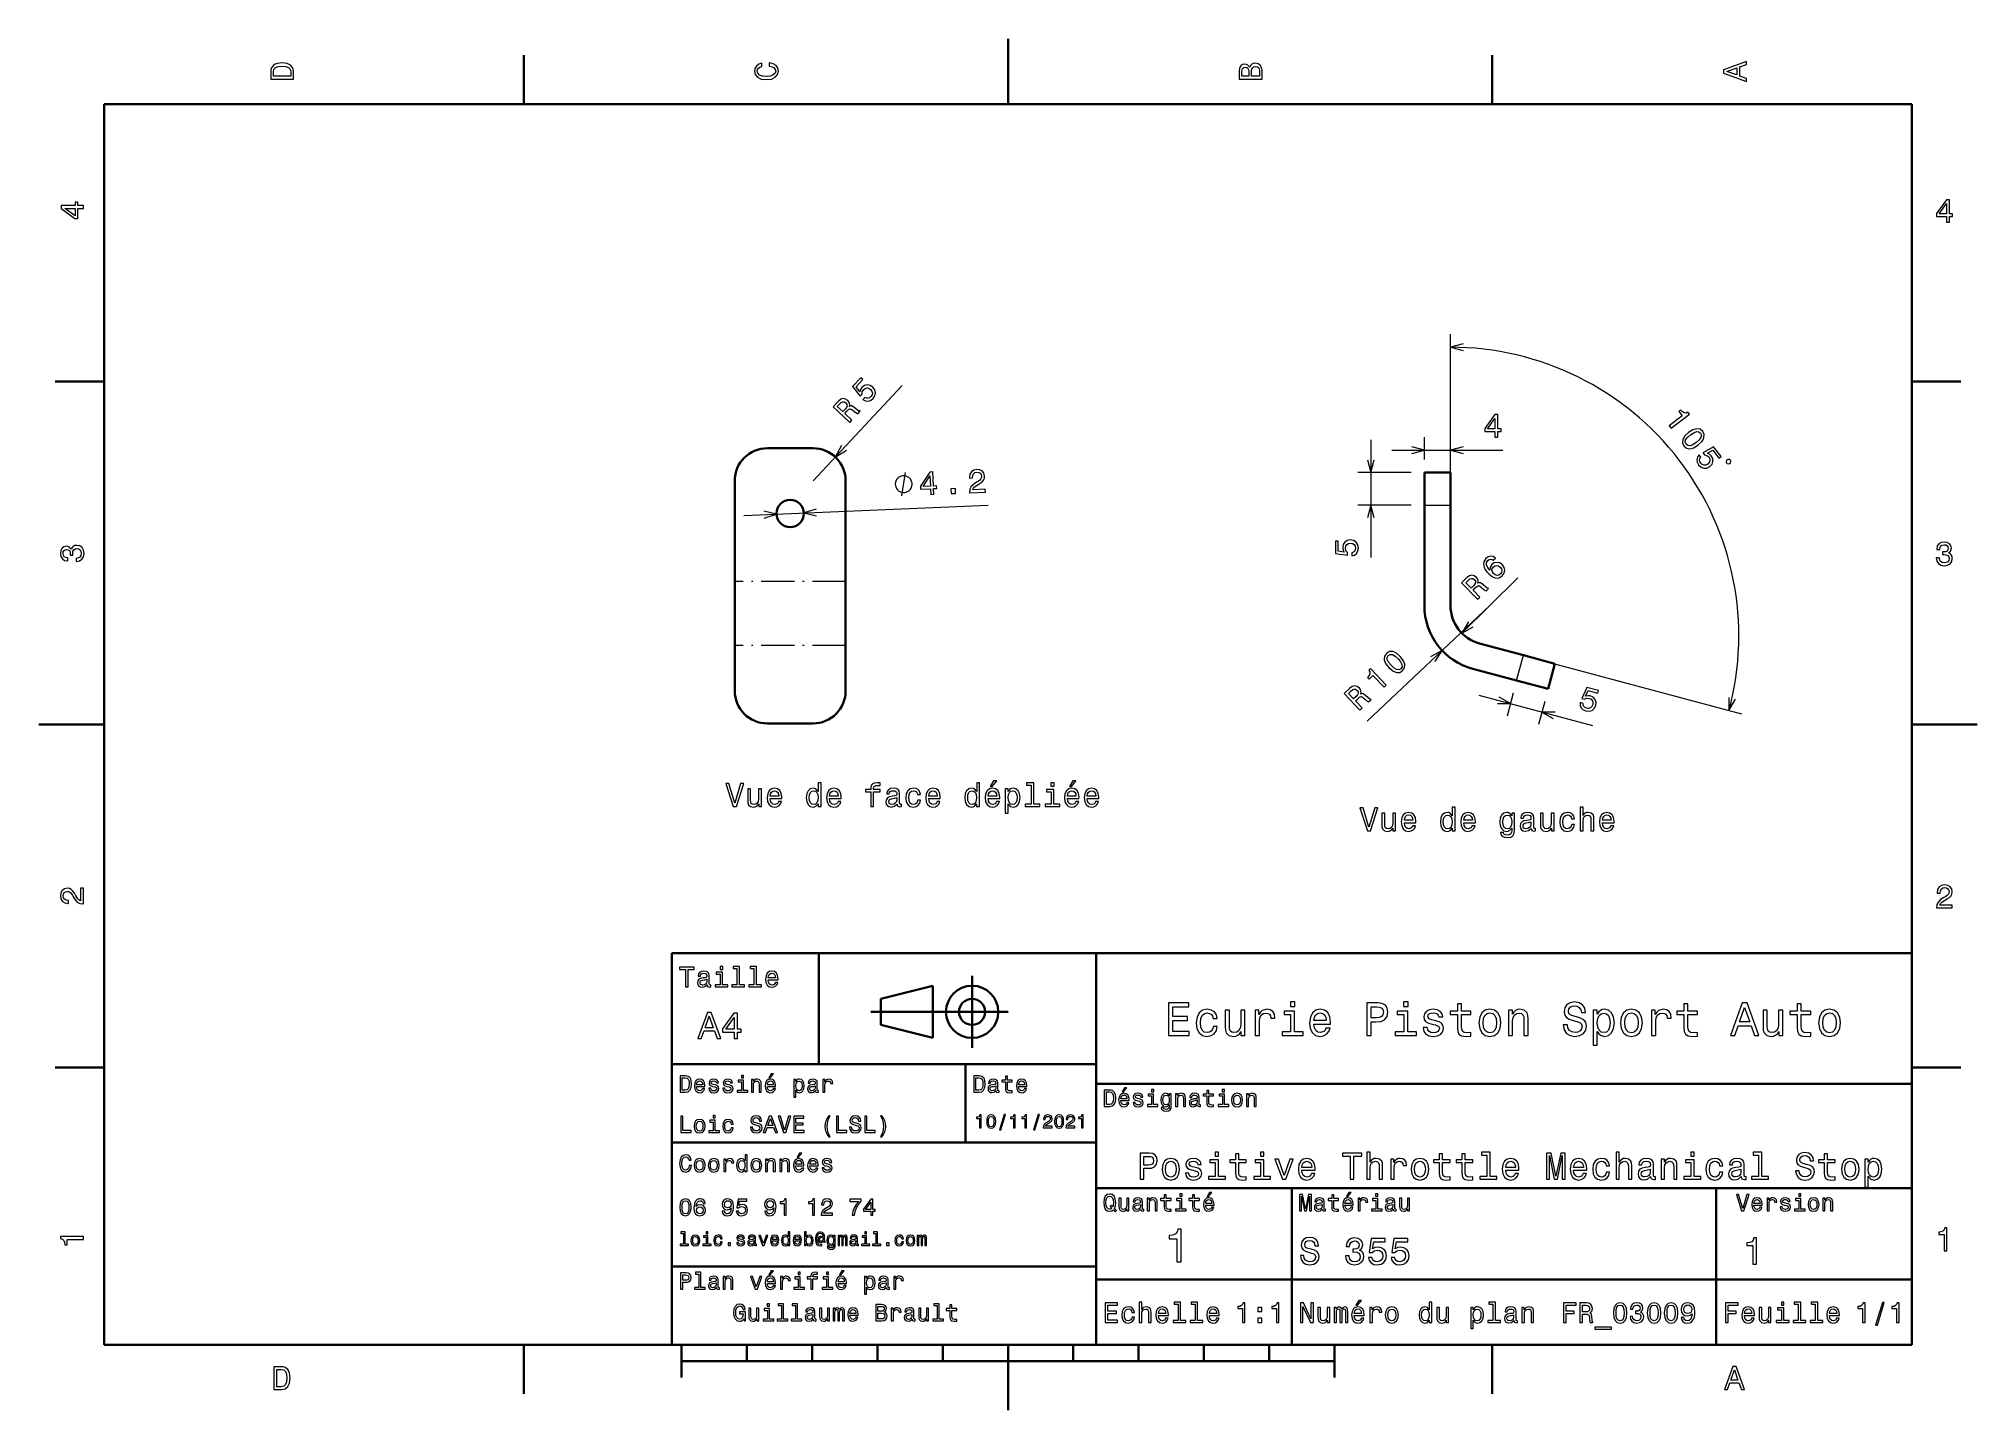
# Model space of a CAD drawing. Extents: x 0 to 297, y 0 to 210.
import ezdxf

# ---------------------------------------------------------------- set-up
doc = ezdxf.new("R2010")
doc.units = 0
doc.linetypes.add('DASHDOT', pattern=[18.5, 12, -3, 0.5, -3])

msp = doc.modelspace()

# ---------------------------------------------------------------- linework, layer by layer
at = {"color": 7, "lineweight": 35, "ltscale": 0.25}
for p, q in [((148.5, 200), (148.5, 210)), ((10, 105), (0, 105)), ((287, 105), (297, 105)), ((192, 10), (192, 20)), ((148.5, 10), (148.5, 0))]:
    msp.add_line(p, q, dxfattribs=at)
at = {"color": 7, "lineweight": 35, "ltscale": 0.1875}
for p, q in [((74.300003, 200), (74.300003, 207.5)), ((222.699997, 200), (222.699997, 207.5)), ((10, 157.5), (2.5, 157.5)), ((287, 157.5), (294.5, 157.5)), ((10, 52.5), (2.5, 52.5)), ((287, 52.5), (294.5, 52.5)), ((74.300003, 10), (74.300003, 2.5)), ((222.699997, 10), (222.699997, 2.5))]:
    msp.add_line(p, q, dxfattribs=at)
at = {"color": 7, "lineweight": 35}
for p, q in [((287, 200), (10, 200)), ((10, 200), (10, 10)), ((287, 10), (287, 200)), ((97, 10), (97, 70)), ((97, 70), (287, 70)), ((162, 10), (162, 70)), ((287, 70), (287, 10)), ((127.5, 61), (148.5, 61)), ((97, 53), (162, 53)), ((162, 50), (287, 50)), ((97, 41), (162, 41)), ((162, 34), (287, 34)), ((257, 10), (257, 34)), ((97, 22), (162, 22)), ((162, 20), (287, 20)), ((10, 10), (287, 10)), ((97, 10), (287, 10)), ((98.5, 7.5), (198.5, 7.5))]:
    msp.add_line(p, q, dxfattribs=at)
at = {"color": 8, "lineweight": 13}
for p, q in [((216.290558, 140.588562), (216.290558, 164.769684)), ((118.627365, 142.303314), (132.284363, 156.91449)), ((222.290558, 123.19252), (203.510818, 105.490044)), ((229.392776, 115.077827), (260.898102, 106.636002))]:
    msp.add_line(p, q, dxfattribs=at)
at = {"color": 8, "lineweight": 13, "ltscale": 0.450901}
msp.add_line((204.082794, 148.588562), (204.082794, 130.552536), dxfattribs=at)
at = {"color": 8, "lineweight": 13, "ltscale": 0.085862}
for p, q in [((212.290558, 145.588562), (212.290558, 149.023056)), ((216.290558, 145.588562), (216.290558, 149.023056))]:
    msp.add_line(p, q, dxfattribs=at)
at = {"color": 7, "lineweight": 35, "ltscale": 0.175}
for p, q in [((118.627365, 147.303314), (111.627365, 147.303314)), ((118.627365, 105.159294), (111.627365, 105.159286))]:
    msp.add_line(p, q, dxfattribs=at)
at = {"color": 8, "lineweight": 13, "ltscale": 0.425901}
msp.add_line((207.290558, 147.023056), (224.326584, 147.023056), dxfattribs=at)
at = {"color": 8, "lineweight": 13, "ltscale": 0.205194}
for p, q in [((210.290558, 143.588562), (202.082794, 143.588562)), ((210.290558, 138.588562), (202.082794, 138.588562))]:
    msp.add_line(p, q, dxfattribs=at)
at = {"color": 7, "lineweight": 35, "ltscale": 0.125}
for p, q in [((212.290558, 143.588562), (212.290558, 138.588562)), ((216.290558, 143.588562), (216.290558, 138.588562)), ((227.460922, 115.595467), (232.290558, 114.301376)), ((226.425659, 111.731766), (231.25528, 110.437668)), ((98.5, 10), (98.5, 5)), ((198.5, 10), (198.5, 5))]:
    msp.add_line(p, q, dxfattribs=at)
at = {"color": 7, "lineweight": 35, "ltscale": 0.1}
for p, q in [((212.290558, 143.588562), (216.290558, 143.588562)), ((231.25528, 110.437668), (232.290558, 114.301376)), ((129, 59), (129, 63))]:
    msp.add_line(p, q, dxfattribs=at)
at = {"color": 7, "lineweight": 35, "ltscale": 0.384901}
for p, q in [((106.627365, 142.303314), (106.627365, 126.907272)), ((123.627365, 126.90728), (123.627365, 142.303314)), ((212.290558, 138.588562), (212.290558, 123.19252)), ((216.290558, 138.588562), (216.290558, 123.19252))]:
    msp.add_line(p, q, dxfattribs=at)
at = {"color": 7, "lineweight": 13}
msp.add_line((108.033875, 136.999344), (145.458725, 138.603073), dxfattribs=at)
at = {"color": 7, "lineweight": 13, "ltscale": 0.1}
for p, q in [((212.290558, 138.588562), (216.290558, 138.588562)), ((226.425659, 111.731766), (227.460922, 115.595467))]:
    msp.add_line(p, q, dxfattribs=at)
at = {"color": 7, "linetype": 'DASHDOT', "lineweight": 13, "ltscale": 0.425}
for p, q in [((123.627365, 126.90728), (106.627365, 126.907272)), ((123.627365, 117.119751), (106.627365, 117.119743))]:
    msp.add_line(p, q, dxfattribs=at)
at = {"color": 7, "lineweight": 35, "ltscale": 0.244688}
for p, q in [((106.627365, 117.119743), (106.627365, 126.907272)), ((123.627365, 117.119751), (123.627365, 126.90728))]:
    msp.add_line(p, q, dxfattribs=at)
at = {"color": 8, "lineweight": 13, "ltscale": 0.301801}
msp.add_line((218.023911, 118.974022), (226.608429, 127.461685), dxfattribs=at)
at = {"color": 7, "lineweight": 35, "ltscale": 0.174011}
for p, q in [((106.627365, 110.159286), (106.627365, 117.119743)), ((123.627365, 110.159294), (123.627365, 117.119751)), ((227.460922, 115.595467), (220.73764, 117.396965))]:
    msp.add_line(p, q, dxfattribs=at)
at = {"color": 7, "lineweight": 35, "ltscale": 0.174012}
msp.add_line((219.702362, 113.533264), (226.425659, 111.731766), dxfattribs=at)
at = {"color": 8, "lineweight": 13, "ltscale": 0.4509}
msp.add_line((220.650284, 109.496292), (238.071732, 104.828224), dxfattribs=at)
at = {"color": 8, "lineweight": 13, "ltscale": 0.091352}
for p, q in [((225.90802, 109.799911), (224.962265, 106.270348)), ((230.73764, 108.505821), (229.791901, 104.97625))]:
    msp.add_line(p, q, dxfattribs=at)
at = {"color": 7, "lineweight": 35, "ltscale": 0.425}
msp.add_line((119.5, 53), (119.5, 70), dxfattribs=at)
at = {"color": 7, "lineweight": 35, "ltscale": 0.275}
msp.add_line((143, 55.5), (143, 66.5), dxfattribs=at)
at = {"color": 7, "lineweight": 35, "ltscale": 0.206155}
for p, q in [((129, 63), (137, 65)), ((137, 57), (129, 59))]:
    msp.add_line(p, q, dxfattribs=at)
at = {"color": 7, "lineweight": 35, "ltscale": 0.2}
msp.add_line((137, 65), (137, 57), dxfattribs=at)
at = {"color": 7, "lineweight": 35, "ltscale": 0.3}
msp.add_line((142, 41), (142, 53), dxfattribs=at)
at = {"color": 7, "lineweight": 35, "ltscale": 0.35}
msp.add_line((192, 20), (192, 34), dxfattribs=at)
at = {"color": 7, "lineweight": 35, "ltscale": 0.0625}
for p, q in [((108.5, 10), (108.5, 7.5)), ((118.5, 10), (118.5, 7.5)), ((128.5, 10), (128.5, 7.5)), ((138.5, 10), (138.5, 7.5)), ((158.5, 10), (158.5, 7.5)), ((168.5, 10), (168.5, 7.5)), ((178.5, 10), (178.5, 7.5)), ((188.5, 10), (188.5, 7.5))]:
    msp.add_line(p, q, dxfattribs=at)
at = {"color": 7, "lineweight": 13}
for points in [[(35.533215, 204.994965), (35.533215, 203.829971), (39.033215, 203.829971), (39.033215, 204.994965), (38.922264, 205.544678), (38.584366, 205.953171), (38.034657, 206.205338), (37.283215, 206.296112), (36.516644, 206.215424), (36.21405, 206.114563), (35.971977, 205.973343), (35.644165, 205.56485), (35.563473, 205.297562)], [(35.951801, 204.959656), (36.027451, 205.342941), (36.259438, 205.605194), (36.672985, 205.761536), (37.283215, 205.811966), (37.873272, 205.756485), (38.286816, 205.600143), (38.533936, 205.332855), (38.614628, 204.959656), (38.614628, 204.298996), (35.951801, 204.298996)], [(111.93206, 205.817017), (112.35569, 205.716141), (112.658287, 205.549713), (112.844887, 205.317734), (112.905403, 205.045395), (112.814629, 204.71759), (112.54229, 204.460388), (112.098488, 204.28891), (111.483215, 204.233429), (110.872986, 204.28891), (110.424141, 204.455338), (110.151802, 204.71254), (110.055984, 205.045395), (110.106415, 205.287476), (110.247627, 205.494247), (110.474571, 205.655624), (110.787247, 205.766571), (110.787247, 206.245682), (110.308144, 206.094391), (109.94503, 205.832138), (109.718086, 205.474075), (109.637398, 205.045395), (109.763474, 204.510818), (110.116501, 204.10231), (110.696472, 203.840057), (111.483215, 203.749283), (112.269958, 203.840057), (112.84993, 204.10231), (113.208, 204.510818), (113.329041, 205.045395), (113.233215, 205.51442), (112.965927, 205.892654), (112.527161, 206.159943), (111.93206, 206.301163)], [(185.542007, 205.630417), (185.249496, 205.983429), (185.052811, 206.074219), (184.81073, 206.104477), (184.432495, 206.03891), (184.160156, 205.842224), (183.993729, 205.524506), (183.933212, 205.080704), (183.933212, 203.835022), (187.433212, 203.835022), (187.433212, 205.151306), (187.36261, 205.620331), (187.155838, 205.968307), (186.828018, 206.185165), (186.384216, 206.260818), (186.08667, 206.215424), (185.839554, 206.094391), (185.65799, 205.897705)], [(185.385666, 204.984879), (185.385666, 204.298996), (184.351807, 204.298996), (184.351807, 205.025223), (184.382065, 205.297562), (184.472839, 205.489197), (184.629181, 205.605194), (184.86116, 205.645538), (185.093155, 205.600143), (185.254532, 205.479111), (185.355408, 205.272339)], [(187.014618, 205.095825), (187.014618, 204.298996), (185.809296, 204.298996), (185.809296, 205.050446), (185.844589, 205.368164), (185.9505, 205.595108), (186.132065, 205.731277), (186.394302, 205.776657), (186.671692, 205.731277), (186.863327, 205.605194), (186.979324, 205.393372)], [(261.633209, 203.466858), (261.633209, 203.930847), (260.604401, 204.298996), (260.604401, 205.695969), (261.633209, 206.064133), (261.633209, 206.538193), (258.128174, 205.257217), (258.128174, 204.742798)], [(260.17572, 204.460388), (258.632477, 205), (260.17572, 205.539627)], [(6.833213, 184.02739), (6.833213, 184.481277), (5.965778, 184.481277), (5.965778, 184.98056), (5.56232, 184.98056), (5.56232, 184.481277), (3.408862, 184.481277), (3.408862, 184.022339), (5.521974, 182.489197), (5.965778, 182.489197), (5.965778, 184.02739)], [(292.277374, 181.916794), (292.731262, 181.916794), (292.731262, 182.784225), (293.23056, 182.784225), (293.23056, 183.187683), (292.731262, 183.187683), (292.731262, 185.341141), (292.272339, 185.341141), (290.739197, 183.228027), (290.739197, 182.784225), (292.277374, 182.784225)], [(291.162842, 183.187683), (292.277374, 184.756134), (292.277374, 183.187683)], [(5.56232, 182.912827), (3.993876, 184.02739), (5.56232, 184.02739)], [(133.800659, 141.856949), (133.79567, 141.973495), (133.727402, 142.204117), (133.661621, 142.376465), (133.598343, 142.490524), (133.474289, 142.66037), (133.291962, 142.827713), (133.112137, 142.936783), (132.993073, 142.990067), (132.815735, 143.040863), (132.580124, 143.089157), (132.463562, 143.084152), (132.347, 143.079163), (132.116379, 143.010895), (131.944031, 142.945114), (131.829971, 142.881851), (131.660126, 142.757797), (131.492783, 142.575455), (131.383713, 142.39563), (131.330429, 142.276566), (131.279648, 142.099228), (131.231354, 141.863617), (131.236343, 141.747055), (131.241348, 141.630493), (131.309616, 141.399872), (131.375381, 141.227539), (131.43866, 141.113464), (131.562714, 140.943619), (131.745041, 140.776276), (131.924881, 140.667206), (132.04393, 140.613922), (132.221268, 140.563141), (132.456879, 140.514847), (132.573441, 140.519836), (132.690002, 140.524841), (132.920624, 140.593109), (133.092972, 140.658875), (133.207031, 140.722153), (133.376877, 140.846207), (133.54422, 141.028534), (133.65329, 141.208374), (133.706573, 141.327423), (133.75737, 141.504761), (133.805649, 141.740387)], [(136.668411, 140.228226), (137.121887, 140.24765), (137.084747, 141.114304), (137.583572, 141.135666), (137.566299, 141.538757), (137.067474, 141.51738), (136.975281, 143.668869), (136.516769, 143.649216), (135.0755, 141.472412), (135.094498, 141.029007), (136.631271, 141.094864)], [(135.500458, 141.450241), (136.546844, 143.064957), (136.613998, 141.497955)], [(142.62706, 140.483566), (145.030472, 140.586548), (145.011902, 141.019882), (143.11235, 140.938477), (143.208008, 141.179825), (143.380981, 141.384109), (143.924942, 141.765808), (144.215744, 141.929703), (144.539001, 142.160614), (144.765015, 142.422699), (144.888321, 142.7258), (144.92424, 143.065552), (144.82045, 143.485123), (144.569382, 143.807526), (144.19754, 144.003601), (143.725708, 144.059097), (143.245667, 143.952713), (142.888, 143.700134), (142.667389, 143.312088), (142.608139, 142.809814), (142.61116, 142.739273), (143.069672, 142.758926), (143.067947, 142.799225), (143.098618, 143.143799), (143.223862, 143.401566), (143.433609, 143.572083), (143.71843, 143.639816), (144.012833, 143.601944), (144.234894, 143.48526), (144.384399, 143.294815), (144.445358, 143.050079), (144.420029, 142.816788), (144.332703, 142.61618), (144.178818, 142.437958), (143.963593, 142.277298), (143.673218, 142.103333), (143.192825, 141.769775), (142.859421, 141.422333), (142.670105, 141.010391), (142.626404, 140.498672)], [(139.776215, 140.361404), (140.471542, 140.39119), (140.439377, 141.141953), (139.744049, 141.112152)], [(5.73379, 129.979111), (5.769093, 129.979111), (6.253242, 130.059799), (6.616354, 130.296829), (6.848343, 130.670029), (6.934078, 131.164276), (6.848343, 131.688766), (6.626441, 132.082138), (6.273415, 132.334305), (5.819525, 132.425079), (5.521974, 132.384735), (5.279899, 132.273788), (5.0933, 132.092224), (4.957133, 131.850143), (4.684798, 132.177963), (4.251081, 132.293961), (3.857709, 132.218307), (3.560158, 132.00145), (3.373559, 131.648422), (3.307997, 131.164276), (3.388689, 130.710388), (3.610591, 130.362396), (3.963617, 130.135452), (4.432637, 130.059799), (4.46794, 130.059799), (4.46794, 130.508652), (4.145173, 130.548996), (3.913184, 130.680115), (3.771974, 130.891937), (3.721542, 131.189484), (3.761888, 131.451736), (3.867795, 131.643372), (4.039265, 131.759369), (4.271254, 131.804764), (4.518372, 131.759369), (4.684798, 131.638336), (4.785663, 131.426514), (4.815922, 131.139053), (4.810879, 130.942368), (5.209294, 130.942368), (5.199208, 131.189484), (5.244596, 131.507217), (5.365634, 131.744247), (5.56232, 131.885452), (5.819525, 131.935883), (6.112032, 131.880417), (6.328891, 131.734161), (6.465058, 131.502167), (6.510447, 131.194534), (6.460014, 130.876801), (6.308718, 130.644821), (6.066643, 130.498566), (5.73379, 130.443085)], [(290.729126, 130.51622), (290.729126, 130.480911), (290.809814, 129.996765), (291.046844, 129.633652), (291.420044, 129.401657), (291.914276, 129.315933), (292.438782, 129.401657), (292.832153, 129.623566), (293.08429, 129.976593), (293.175079, 130.430481), (293.134735, 130.728027), (293.023773, 130.970108), (292.842224, 131.156708), (292.600159, 131.292877), (292.927948, 131.565216), (293.043945, 131.998932), (292.968292, 132.392303), (292.751434, 132.68985), (292.398407, 132.87645), (291.914276, 132.942017), (291.460388, 132.861313), (291.112396, 132.63942), (290.885468, 132.286392), (290.809814, 131.817368), (290.809814, 131.782074), (291.258636, 131.782074), (291.299011, 132.104828), (291.430115, 132.336823), (291.641937, 132.478027), (291.939484, 132.528473), (292.201721, 132.488113), (292.393372, 132.382217), (292.509369, 132.210739), (292.554749, 131.97876), (292.509369, 131.731628), (292.388336, 131.565216), (292.176514, 131.46434), (291.889069, 131.434082), (291.692383, 131.439133), (291.692383, 131.04071), (291.939484, 131.050797), (292.257202, 131.005417), (292.494232, 130.884369), (292.635468, 130.687683), (292.685883, 130.430481), (292.630402, 130.13797), (292.484161, 129.921112), (292.252167, 129.784943), (291.944519, 129.739563), (291.626801, 129.789993), (291.394806, 129.941284), (291.248566, 130.183365), (291.193085, 130.51622)], [(107.522896, 95.951729), (106.645378, 92.971184), (105.742638, 95.951729), (105.263535, 95.951729), (106.393219, 92.446686), (106.897537, 92.446686), (108.002007, 95.951729)], [(110.725349, 95.1549), (110.281548, 95.1549), (110.281548, 93.591499), (110.23111, 93.228386), (110.084862, 92.966141), (109.85791, 92.804756), (109.560364, 92.754326), (109.323334, 92.79467), (109.172035, 92.915703), (109.086296, 93.122475), (109.066124, 93.414986), (109.066124, 95.1549), (108.622322, 95.1549), (108.622322, 93.374641), (108.637451, 93.016571), (108.733276, 92.719017), (109.02578, 92.446686), (109.494797, 92.350861), (109.746964, 92.386169), (109.963821, 92.476944), (110.150421, 92.633286), (110.30172, 92.860229), (110.30172, 92.446686), (110.725349, 92.446686)], [(112.061806, 93.672188), (113.837021, 93.672188), (113.842064, 93.87896), (113.761368, 94.458931), (113.539467, 94.892654), (113.186447, 95.1549), (112.717422, 95.250717), (112.258492, 95.149857), (111.905464, 94.867432), (111.67852, 94.408501), (111.597824, 93.803314), (111.673477, 93.182999), (111.900421, 92.729103), (112.248405, 92.446686), (112.702293, 92.350861), (113.095665, 92.416428), (113.418434, 92.587898), (113.655464, 92.860229), (113.791634, 93.223343), (113.352867, 93.223343), (113.262093, 93.021614), (113.130966, 92.870316), (112.757767, 92.749283), (112.470306, 92.804756), (112.253448, 92.98127), (112.112236, 93.26873), (112.061806, 93.657059)], [(119.40979, 92.865273), (119.40979, 92.446686), (119.853592, 92.446686), (119.853592, 96.067726), (119.414833, 96.067726), (119.414833, 94.741356), (119.076935, 95.124641), (118.870163, 95.215416), (118.633133, 95.250717), (118.204453, 95.149857), (117.871605, 94.867432), (117.654747, 94.413544), (117.579094, 93.803314), (117.654747, 93.193085), (117.871605, 92.734146), (118.204453, 92.446686), (118.633125, 92.350861), (118.870163, 92.386169), (119.081978, 92.476944)], [(121.169876, 93.672188), (122.945091, 93.672188), (122.950134, 93.87896), (122.869438, 94.458931), (122.647537, 94.892647), (122.29451, 95.1549), (121.825493, 95.250717), (121.366562, 95.149857), (121.013535, 94.867432), (120.786591, 94.408501), (120.705894, 93.803314), (120.781548, 93.182999), (121.008492, 92.729103), (121.356476, 92.446686), (121.810364, 92.350861), (122.203735, 92.416428), (122.526505, 92.587898), (122.763535, 92.860229), (122.899704, 93.223343), (122.460938, 93.223343), (122.370163, 93.021614), (122.239037, 92.870316), (121.865837, 92.749275), (121.578377, 92.804756), (121.361519, 92.98127), (121.220306, 93.26873), (121.169876, 93.657059)], [(127.468864, 94.685875), (127.468864, 92.446686), (127.912674, 92.446686), (127.912674, 94.685875), (128.92131, 94.685875), (128.92131, 95.064117), (127.912674, 95.064117), (127.912674, 95.230545), (127.947975, 95.432274), (128.063965, 95.568443), (128.260651, 95.649132), (128.543076, 95.67939), (128.92131, 95.659218), (128.92131, 96.042503), (128.442215, 96.067719), (128.008499, 96.022331), (127.705894, 95.886169), (127.524345, 95.649132), (127.468864, 95.311241), (127.468864, 95.064117), (126.656906, 95.064117), (126.656906, 94.685875)], [(131.498398, 92.799713), (131.498398, 92.784584), (131.523621, 92.613113), (131.599274, 92.492073), (131.916992, 92.396255), (132.164108, 92.4366), (132.164108, 92.779541), (132.058197, 92.764404), (131.916992, 92.829971), (131.891769, 93.0317), (131.891769, 94.433716), (131.831253, 94.791786), (131.654739, 95.043945), (131.347107, 95.195244), (130.913391, 95.250717), (130.489761, 95.190201), (130.177078, 95.01873), (129.980392, 94.751442), (129.914825, 94.398415), (129.914825, 94.368156), (130.313248, 94.368156), (130.348541, 94.579971), (130.459503, 94.73127), (130.641052, 94.822044), (130.898254, 94.857346), (131.145386, 94.83213), (131.321884, 94.756485), (131.427795, 94.625359), (131.463104, 94.443802), (131.442932, 94.231987), (131.362244, 94.126076), (131.160507, 94.075645), (130.782272, 94.035301), (130.348541, 93.944527), (130.040909, 93.783142), (129.85936, 93.530975), (129.803879, 93.157784), (129.854309, 92.824928), (130.010651, 92.577812), (130.262817, 92.421471), (130.610794, 92.36599), (131.079819, 92.471901)], [(134.650421, 94.257202), (135.089188, 94.257202), (134.998398, 94.66066), (134.78154, 94.978386), (134.443649, 95.175072), (134.004883, 95.250717), (133.520737, 95.149857), (133.152588, 94.867432), (132.920593, 94.408501), (132.839905, 93.793228), (132.915558, 93.182999), (133.142502, 92.729103), (133.500565, 92.446686), (133.989761, 92.350861), (134.423477, 92.426514), (134.761368, 92.638329), (134.993362, 92.971184), (135.094223, 93.414986), (134.670593, 93.414986), (134.59494, 93.132561), (134.453735, 92.920746), (134.251999, 92.789627), (134.004883, 92.749275), (133.69725, 92.814842), (133.475342, 93.016571), (133.339188, 93.344376), (133.293793, 93.808357), (133.339188, 94.262245), (133.480392, 94.590057), (133.707336, 94.791786), (134.004883, 94.862389), (134.267136, 94.817001), (134.463821, 94.701004), (134.59494, 94.509361)], [(136.349991, 93.672188), (138.125198, 93.672188), (138.130249, 93.87896), (138.049561, 94.458931), (137.827652, 94.892647), (137.474625, 95.1549), (137.0056, 95.250717), (136.546677, 95.149857), (136.193649, 94.867432), (135.966705, 94.408501), (135.886017, 93.803314), (135.961655, 93.182999), (136.188599, 92.729103), (136.536591, 92.446686), (136.990479, 92.350861), (137.38385, 92.416428), (137.706619, 92.587898), (137.943649, 92.860229), (138.079819, 93.223343), (137.641052, 93.223343), (137.550278, 93.021614), (137.419159, 92.870316), (137.045959, 92.749275), (136.758484, 92.804756), (136.541626, 92.98127), (136.400421, 93.26873), (136.349991, 93.657059)], [(143.697968, 92.865273), (143.697968, 92.446686), (144.141769, 92.446686), (144.141769, 96.067719), (143.703018, 96.067719), (143.703018, 94.741356), (143.365112, 95.124641), (143.15834, 95.215416), (142.92131, 95.250717), (142.492645, 95.149857), (142.15979, 94.867432), (141.942932, 94.413544), (141.867279, 93.803314), (141.942932, 93.193085), (142.15979, 92.734146), (142.492645, 92.446686), (142.92131, 92.350861), (143.15834, 92.386162), (143.370163, 92.476944)], [(145.458054, 93.672188), (147.233276, 93.672188), (147.238312, 93.87896), (147.157623, 94.458931), (146.935715, 94.892647), (146.582687, 95.1549), (146.113678, 95.250717), (145.654739, 95.149857), (145.301712, 94.867432), (145.074768, 94.408501), (144.99408, 93.803314), (145.069733, 93.182999), (145.296677, 92.729103), (145.644653, 92.446686), (146.098541, 92.350861), (146.491913, 92.416428), (146.814682, 92.587891), (147.051712, 92.860229), (147.187881, 93.223343), (146.749115, 93.223343), (146.65834, 93.021614), (146.527222, 92.870316), (146.154022, 92.749275), (145.866562, 92.804756), (145.649704, 92.98127), (145.508484, 93.26873), (145.458054, 93.657059)], [(145.765686, 95.523056), (146.063248, 95.523056), (146.764252, 96.380402), (146.27002, 96.380402)], [(148.524338, 94.736313), (148.524338, 95.1549), (148.080536, 95.1549), (148.080536, 91.39769), (148.524338, 91.39769), (148.524338, 92.860229), (148.680679, 92.623199), (148.857193, 92.466858), (149.300995, 92.350861), (149.724625, 92.446686), (150.05748, 92.734146), (150.274338, 93.188042), (150.355026, 93.803314), (150.274338, 94.413544), (150.05748, 94.867432), (149.724625, 95.149857), (149.300995, 95.250717), (149.058914, 95.220459), (148.852142, 95.124641), (148.675629, 94.963257)], [(152.024338, 95.694519), (152.024338, 92.819885), (151.111511, 92.819885), (151.111511, 92.446686), (153.375916, 92.446686), (153.375916, 92.819885), (152.46814, 92.819885), (152.46814, 96.067719), (151.328369, 96.067719), (151.328369, 95.694519)], [(155.534424, 92.819885), (155.534424, 95.064117), (154.394653, 95.064117), (154.394653, 94.685875), (155.090622, 94.685875), (155.090622, 92.819885), (154.182831, 92.819885), (154.182831, 92.446686), (156.452286, 92.446686), (156.452286, 92.819885)], [(155.549545, 96.067719), (155.080536, 96.067719), (155.080536, 95.5634), (155.549545, 95.5634)], [(157.602142, 93.672188), (159.377365, 93.672188), (159.382401, 93.87896), (159.301712, 94.458931), (159.079803, 94.892647), (158.726776, 95.1549), (158.257767, 95.250717), (157.798828, 95.149857), (157.445801, 94.867432), (157.218857, 94.408501), (157.138168, 93.803314), (157.213821, 93.182991), (157.440765, 92.729103), (157.788742, 92.446686), (158.24263, 92.350861), (158.636002, 92.416428), (158.958771, 92.587891), (159.195801, 92.860229), (159.33197, 93.223343), (158.893204, 93.223343), (158.802429, 93.021614), (158.67131, 92.870316), (158.298111, 92.749275), (158.010651, 92.804756), (157.793793, 92.981262), (157.652573, 93.26873), (157.602142, 93.657059)], [(157.909775, 95.523056), (158.207336, 95.523056), (158.90834, 96.380402), (158.414108, 96.380402)], [(160.638168, 93.672188), (162.413376, 93.672188), (162.418427, 93.87896), (162.337738, 94.458931), (162.115829, 94.892647), (161.762802, 95.1549), (161.293793, 95.250717), (160.834854, 95.149857), (160.481827, 94.867432), (160.254883, 94.408501), (160.174194, 93.803314), (160.249832, 93.182991), (160.476776, 92.729103), (160.824768, 92.446686), (161.278656, 92.350861), (161.672028, 92.416428), (161.994797, 92.587891), (162.231827, 92.860229), (162.367996, 93.223343), (161.92923, 93.223343), (161.838455, 93.021614), (161.707336, 92.870316), (161.334137, 92.749275), (161.046661, 92.804756), (160.829803, 92.981262), (160.688599, 93.26873), (160.638168, 93.657059)], [(112.061806, 94.045387), (112.117279, 94.393372), (112.253448, 94.650574), (112.46022, 94.806915), (112.732552, 94.862389), (112.999847, 94.806915), (113.206619, 94.650574), (113.332695, 94.393372), (113.37809, 94.045387)], [(118.708778, 94.852303), (119.001282, 94.7817), (119.22319, 94.585014), (119.354309, 94.257202), (119.404747, 93.803314), (119.354309, 93.344383), (119.22319, 93.016571), (119.001282, 92.814842), (118.708778, 92.749275), (118.431404, 92.814842), (118.219582, 93.016571), (118.078377, 93.349426), (118.032982, 93.803314), (118.078377, 94.252159), (118.219582, 94.579971), (118.431404, 94.7817)], [(121.169876, 94.045387), (121.225349, 94.393372), (121.361519, 94.650574), (121.568291, 94.806915), (121.840622, 94.862389), (122.107918, 94.806915), (122.31469, 94.650574), (122.440765, 94.393372), (122.486153, 94.045387)], [(131.447968, 93.394814), (131.387451, 93.132561), (131.226074, 92.930832), (130.983994, 92.799713), (130.686447, 92.754318), (130.494797, 92.779541), (130.358627, 92.860229), (130.272903, 93.001442), (130.247681, 93.198128), (130.267853, 93.374641), (130.348541, 93.500717), (130.67131, 93.64193), (131.079819, 93.702446), (131.447968, 93.823486)], [(136.349991, 94.045387), (136.405457, 94.393372), (136.541626, 94.650574), (136.748398, 94.806915), (137.020737, 94.862389), (137.288025, 94.806915), (137.494797, 94.650574), (137.62088, 94.393372), (137.666275, 94.045387)], [(142.996964, 94.852303), (143.289474, 94.7817), (143.511368, 94.585014), (143.642487, 94.257202), (143.692932, 93.803314), (143.642487, 93.344376), (143.511368, 93.016571), (143.289474, 92.814842), (142.996964, 92.749275), (142.719589, 92.814842), (142.507767, 93.016571), (142.366562, 93.349419), (142.321167, 93.803314), (142.366562, 94.252159), (142.507767, 94.579971), (142.719589, 94.7817)], [(145.458054, 94.045387), (145.513535, 94.393372), (145.649704, 94.650574), (145.856476, 94.806915), (146.128799, 94.862389), (146.396103, 94.806915), (146.602875, 94.650574), (146.728943, 94.393372), (146.774338, 94.045387)], [(149.225342, 92.749275), (148.927795, 92.814842), (148.710938, 93.016571), (148.574768, 93.344376), (148.529373, 93.803314), (148.574768, 94.257202), (148.710938, 94.585014), (148.927795, 94.7817), (149.225342, 94.852303), (149.497681, 94.7817), (149.714539, 94.579971), (149.850708, 94.252159), (149.901138, 93.803314), (149.850708, 93.349419), (149.714539, 93.016571), (149.497681, 92.814842)], [(157.602142, 94.045387), (157.657623, 94.393372), (157.793793, 94.650574), (158.000565, 94.806915), (158.272888, 94.862389), (158.540192, 94.806915), (158.746964, 94.650574), (158.873032, 94.393372), (158.918427, 94.045387)], [(160.638168, 94.045387), (160.693634, 94.393372), (160.829803, 94.650574), (161.036575, 94.806915), (161.308914, 94.862389), (161.576202, 94.806915), (161.782974, 94.650574), (161.909058, 94.393372), (161.954453, 94.045387)], [(204.686096, 92.236977), (203.808563, 89.256432), (202.905838, 92.236977), (202.426727, 92.236977), (203.556412, 88.731934), (204.06073, 88.731934), (205.165192, 92.236977)], [(216.572983, 89.15052), (216.572983, 88.731934), (217.016785, 88.731934), (217.016785, 92.352974), (216.578018, 92.352974), (216.578018, 91.026604), (216.240128, 91.409889), (216.033356, 91.500664), (215.796326, 91.535973), (215.367645, 91.435104), (215.03479, 91.152687), (214.817932, 90.698792), (214.742294, 90.088562), (214.817932, 89.478333), (215.03479, 89.019402), (215.367645, 88.731934), (215.796326, 88.636116), (216.033356, 88.671417), (216.245163, 88.762192)], [(236.160873, 88.731934), (236.604675, 88.731934), (236.604675, 90.295334), (236.65007, 90.653404), (236.79631, 90.915649), (237.02327, 91.077034), (237.325851, 91.137558), (237.567932, 91.08712), (237.719223, 90.950958), (237.794876, 90.724007), (237.820099, 90.421417), (237.820099, 88.731934), (238.263901, 88.731934), (238.263901, 90.512192), (238.243729, 90.870262), (238.152939, 91.167816), (237.855392, 91.440147), (237.391418, 91.535973), (237.139252, 91.500664), (236.922394, 91.404846), (236.740845, 91.253548), (236.604675, 91.046776), (236.604675, 92.352974), (236.160873, 92.352974)], [(207.888535, 91.440147), (207.444733, 91.440147), (207.444733, 89.876747), (207.394302, 89.513634), (207.248047, 89.251389), (207.021103, 89.090004), (206.723557, 89.039574), (206.486526, 89.079918), (206.33522, 89.200951), (206.249496, 89.407722), (206.229324, 89.700233), (206.229324, 91.440147), (205.785507, 91.440147), (205.785507, 89.659889), (205.800644, 89.301819), (205.896469, 89.004265), (206.18898, 88.731934), (206.65799, 88.636116), (206.910156, 88.671417), (207.127014, 88.762192), (207.313614, 88.918533), (207.464905, 89.145477), (207.464905, 88.731934), (207.888535, 88.731934)], [(209.224991, 89.957436), (211.000214, 89.957436), (211.005249, 90.164207), (210.924561, 90.744179), (210.702667, 91.177902), (210.34964, 91.440147), (209.880615, 91.535965), (209.421677, 91.435104), (209.068649, 91.152679), (208.841705, 90.693748), (208.761017, 90.088562), (208.83667, 89.468246), (209.063614, 89.014351), (209.411591, 88.731934), (209.865494, 88.636116), (210.258865, 88.701675), (210.581619, 88.873146), (210.818649, 89.145477), (210.954819, 89.508591), (210.516068, 89.508591), (210.425278, 89.306862), (210.294159, 89.155563), (209.920959, 89.034531), (209.633499, 89.090004), (209.416641, 89.266518), (209.275421, 89.553978), (209.224991, 89.942307)], [(209.224991, 90.330635), (209.280472, 90.678619), (209.416641, 90.935822), (209.623413, 91.092163), (209.895752, 91.147636), (210.16304, 91.092163), (210.369812, 90.935822), (210.495895, 90.678619), (210.541275, 90.330635)], [(215.871964, 91.13755), (216.164474, 91.066948), (216.386383, 90.870262), (216.517502, 90.54245), (216.567932, 90.088562), (216.517502, 89.629631), (216.386383, 89.301819), (216.164474, 89.10009), (215.871964, 89.034531), (215.594589, 89.10009), (215.382782, 89.301819), (215.241562, 89.634674), (215.196182, 90.088562), (215.241562, 90.537407), (215.382782, 90.865219), (215.594589, 91.066948)], [(218.333069, 89.957436), (220.108276, 89.957436), (220.113327, 90.164207), (220.032639, 90.744179), (219.81073, 91.177902), (219.457703, 91.440147), (218.988678, 91.535973), (218.529755, 91.435104), (218.176727, 91.152687), (217.949783, 90.693748), (217.869095, 90.088562), (217.944733, 89.468246), (218.171677, 89.014359), (218.519669, 88.731934), (218.973557, 88.636116), (219.366928, 88.701675), (219.689697, 88.873146), (219.926727, 89.145477), (220.062897, 89.508591), (219.62413, 89.508591), (219.533356, 89.306862), (219.402222, 89.155563), (219.029037, 89.034531), (218.741562, 89.090004), (218.524704, 89.266518), (218.383499, 89.553978), (218.333069, 89.942307)], [(218.333069, 90.330635), (218.388535, 90.678619), (218.524704, 90.935822), (218.731476, 91.092163), (219.003815, 91.147644), (219.271103, 91.092163), (219.477875, 90.935822), (219.603958, 90.678619), (219.649353, 90.330635)], [(226.124847, 88.852974), (226.124847, 91.440147), (225.701218, 91.440147), (225.701218, 91.001389), (225.353241, 91.399803), (225.141418, 91.500664), (224.904388, 91.535973), (224.475723, 91.435104), (224.142868, 91.152687), (223.92601, 90.698792), (223.850357, 90.088562), (223.92601, 89.473289), (224.142868, 89.019402), (224.475723, 88.731934), (224.904388, 88.636116), (225.146469, 88.671417), (225.34819, 88.762192), (225.701218, 89.145477), (225.701218, 88.762192), (225.660873, 88.459602), (225.549927, 88.242744), (225.338104, 88.116661), (225.020386, 88.071274), (224.743011, 88.101532), (224.546326, 88.177177), (224.430328, 88.308304), (224.395035, 88.484818), (223.966354, 88.484818), (223.966354, 88.464645), (224.031921, 88.141876), (224.233643, 87.899803), (224.556412, 87.743462), (224.995178, 87.687988), (225.519669, 87.763634), (225.867645, 87.975449), (226.064331, 88.343605)], [(224.309296, 90.088562), (224.354675, 90.537407), (224.490845, 90.870262), (224.702667, 91.066948), (224.985077, 91.137558), (225.282639, 91.066948), (225.504532, 90.870262), (225.640701, 90.537407), (225.691132, 90.088562), (225.640701, 89.629631), (225.504532, 89.301819), (225.282639, 89.10009), (224.985077, 89.034531), (224.702667, 89.10009), (224.490845, 89.301819), (224.354675, 89.634674)], [(228.661591, 89.084961), (228.661591, 89.069832), (228.686813, 88.898361), (228.762466, 88.777321), (229.080185, 88.681503), (229.327301, 88.721848), (229.327301, 89.064789), (229.22139, 89.04966), (229.080185, 89.115219), (229.054962, 89.316948), (229.054962, 90.718964), (228.994446, 91.077034), (228.817932, 91.329193), (228.5103, 91.480492), (228.076584, 91.535973), (227.652954, 91.475449), (227.340271, 91.303978), (227.143585, 91.03669), (227.078018, 90.683662), (227.078018, 90.653404), (227.47644, 90.653404), (227.511734, 90.865219), (227.622696, 91.016518), (227.804245, 91.107292), (228.061447, 91.142601), (228.308563, 91.117378), (228.485077, 91.041733), (228.590988, 90.910606), (228.626297, 90.72905), (228.606125, 90.517235), (228.525421, 90.411331), (228.3237, 90.360901), (227.94545, 90.320549), (227.511734, 90.229774), (227.204102, 90.06839), (227.022552, 89.816231), (226.967072, 89.443031), (227.017502, 89.110176), (227.173843, 88.86306), (227.42601, 88.706718), (227.773987, 88.651245), (228.243011, 88.757149)], [(228.61116, 89.680061), (228.550644, 89.417816), (228.389267, 89.216087), (228.147186, 89.084961), (227.84964, 89.039574), (227.65799, 89.064789), (227.52182, 89.145477), (227.436096, 89.28669), (227.410873, 89.483376), (227.431046, 89.659889), (227.511734, 89.785973), (227.834503, 89.927177), (228.243011, 89.987701), (228.61116, 90.108734)], [(232.176727, 91.440147), (231.732925, 91.440147), (231.732925, 89.876747), (231.682495, 89.513634), (231.53624, 89.251389), (231.309296, 89.090004), (231.011734, 89.039574), (230.774704, 89.079918), (230.623413, 89.200958), (230.537674, 89.40773), (230.517502, 89.700233), (230.517502, 91.440147), (230.0737, 91.440147), (230.0737, 89.659889), (230.088821, 89.301819), (230.184647, 89.004272), (230.477158, 88.731934), (230.946182, 88.636116), (231.198334, 88.671417), (231.415192, 88.762192), (231.601791, 88.918533), (231.753098, 89.145477), (231.753098, 88.731934), (232.176727, 88.731934)], [(234.84964, 90.54245), (235.288391, 90.542458), (235.197617, 90.945915), (234.980759, 91.263634), (234.642853, 91.46032), (234.204102, 91.535973), (233.719955, 91.435104), (233.351791, 91.152687), (233.119812, 90.693748), (233.039108, 90.078476), (233.114761, 89.468246), (233.341705, 89.014359), (233.699783, 88.731934), (234.18898, 88.636116), (234.622696, 88.711761), (234.960587, 88.923576), (235.192566, 89.256432), (235.293442, 89.700233), (234.869812, 89.700233), (234.794159, 89.417816), (234.652954, 89.206001), (234.451218, 89.074875), (234.204102, 89.034531), (233.896469, 89.10009), (233.674561, 89.301819), (233.538391, 89.629631), (233.493011, 90.093605), (233.538391, 90.547501), (233.679611, 90.875305), (233.906555, 91.077034), (234.204102, 91.147644), (234.466354, 91.102249), (234.66304, 90.986259), (234.794159, 90.794617)], [(239.58522, 89.957443), (241.360443, 89.957443), (241.365479, 90.164215), (241.28479, 90.744186), (241.062881, 91.177902), (240.709854, 91.440147), (240.240845, 91.535973), (239.781906, 91.435104), (239.428879, 91.152687), (239.201935, 90.693748), (239.121246, 90.088562), (239.196899, 89.468246), (239.423843, 89.014359), (239.77182, 88.731934), (240.225708, 88.636116), (240.619095, 88.701675), (240.941849, 88.873146), (241.178879, 89.145477), (241.315048, 89.508591), (240.876282, 89.508591), (240.785507, 89.306862), (240.654388, 89.155563), (240.281189, 89.034531), (239.993729, 89.090004), (239.776871, 89.266518), (239.635651, 89.553978), (239.58522, 89.942307)], [(239.58522, 90.330635), (239.640701, 90.678619), (239.776871, 90.935829), (239.983643, 91.092163), (240.255966, 91.147644), (240.52327, 91.092163), (240.730042, 90.935829), (240.85611, 90.678619), (240.901505, 90.330635)], [(290.76947, 76.916786), (293.175079, 76.916786), (293.175079, 77.350502), (291.273773, 77.350502), (291.3797, 77.587532), (291.561249, 77.784218), (292.121033, 78.142288), (292.418579, 78.293587), (292.751434, 78.510445), (292.988464, 78.762604), (293.124634, 79.060158), (293.175079, 79.398056), (293.089355, 79.821686), (292.852325, 80.154541), (292.489197, 80.366356), (292.020172, 80.442001), (291.536041, 80.35627), (291.167877, 80.119232), (290.930847, 79.740997), (290.850159, 79.241714), (290.850159, 79.171112), (291.309082, 79.171112), (291.309082, 79.211456), (291.354462, 79.554398), (291.490631, 79.806557), (291.707489, 79.967941), (291.994965, 80.023415), (292.287476, 79.972984), (292.504333, 79.846901), (292.645538, 79.650215), (292.695984, 79.403099), (292.660675, 79.171112), (292.56485, 78.974426), (292.403473, 78.802956), (292.181549, 78.651657), (291.884003, 78.490273), (291.389771, 78.177589), (291.041779, 77.844742), (290.835022, 77.441284), (290.76947, 76.931915)], [(6.833213, 77.519447), (6.833213, 79.925072), (6.399496, 79.925072), (6.399496, 78.023773), (6.162464, 78.129684), (5.965778, 78.311241), (5.607709, 78.871033), (5.456412, 79.168587), (5.239553, 79.501442), (4.987392, 79.738472), (4.689842, 79.874641), (4.351945, 79.925072), (3.928314, 79.839333), (3.595461, 79.602303), (3.383646, 79.239189), (3.307997, 78.770172), (3.393732, 78.286018), (3.630764, 77.91787), (4.009006, 77.680832), (4.508286, 77.600143), (4.578891, 77.600143), (4.578891, 78.059074), (4.538545, 78.059074), (4.195605, 78.104462), (3.943444, 78.240631), (3.782061, 78.457489), (3.726585, 78.744957), (3.777017, 79.03746), (3.903098, 79.254318), (4.099784, 79.395531), (4.346902, 79.445961), (4.578891, 79.41066), (4.775577, 79.314842), (4.947046, 79.153458), (5.098343, 78.931557), (5.259727, 78.634003), (5.572406, 78.139771), (5.90526, 77.791786), (6.308718, 77.585014), (6.818084, 77.519447)], [(99.102303, 64.837173), (99.5, 64.837173), (99.5, 67.47406), (100.407784, 67.47406), (100.407784, 67.837173), (98.190201, 67.837173), (98.190201, 67.47406), (99.102303, 67.47406)], [(102.387611, 65.139771), (102.387611, 65.126801), (102.409225, 64.979828), (102.47406, 64.876076), (102.746399, 64.793945), (102.958214, 64.828529), (102.958214, 65.122475), (102.867432, 65.109505), (102.746399, 65.165703), (102.724785, 65.338615), (102.724785, 66.540344), (102.672913, 66.84726), (102.521614, 67.0634), (102.257927, 67.193085), (101.886169, 67.240631), (101.523056, 67.188759), (101.255043, 67.041786), (101.086456, 66.812675), (101.030258, 66.510086), (101.030258, 66.484146), (101.371758, 66.484146), (101.402016, 66.665703), (101.497116, 66.795387), (101.65274, 66.873199), (101.873199, 66.903458), (102.085014, 66.881844), (102.236313, 66.817001), (102.327087, 66.704605), (102.357346, 66.548988), (102.340057, 66.367432), (102.270897, 66.276657), (102.097984, 66.233429), (101.773773, 66.198845), (101.402016, 66.121033), (101.138329, 65.982704), (100.982712, 65.766571), (100.935158, 65.446686), (100.978386, 65.161385), (101.112389, 64.949562), (101.328529, 64.815559), (101.626801, 64.768013), (102.028816, 64.858788)], [(102.344383, 65.649857), (102.292511, 65.425072), (102.154182, 65.252159), (101.946686, 65.139771), (101.691643, 65.100861), (101.527374, 65.122475), (101.41066, 65.191643), (101.337173, 65.312675), (101.315559, 65.481262), (101.332855, 65.632561), (101.402016, 65.740631), (101.678673, 65.861671), (102.028816, 65.913544), (102.344383, 66.017288)], [(104.773773, 65.157059), (104.773773, 67.080688), (103.796829, 67.080688), (103.796829, 66.756485), (104.393372, 66.756485), (104.393372, 65.157059), (103.615273, 65.157059), (103.615273, 64.837173), (105.560516, 64.837173), (105.560516, 65.157059)], [(104.786743, 67.940918), (104.384727, 67.940918), (104.384727, 67.508644), (104.786743, 67.508644)], [(106.969742, 67.621033), (106.969742, 65.157059), (106.187317, 65.157059), (106.187317, 64.837173), (108.128242, 64.837173), (108.128242, 65.157059), (107.350143, 65.157059), (107.350143, 67.940918), (106.373199, 67.940918), (106.373199, 67.621033)], [(109.572044, 67.621033), (109.572044, 65.157059), (108.789627, 65.157059), (108.789627, 64.837173), (110.730545, 64.837173), (110.730545, 65.157059), (109.952454, 65.157059), (109.952454, 67.940918), (108.975502, 67.940918), (108.975502, 67.621033)], [(111.750717, 65.887604), (113.272339, 65.887604), (113.276657, 66.064842), (113.207497, 66.561958), (113.017288, 66.933716), (112.714699, 67.158501), (112.312683, 67.240631), (111.919312, 67.154175), (111.616714, 66.912102), (111.422188, 66.51873), (111.353027, 66), (111.41787, 65.4683), (111.612396, 65.079247), (111.91066, 64.837173), (112.299713, 64.755043), (112.636887, 64.811234), (112.913544, 64.958214), (113.116714, 65.191643), (113.233429, 65.502876), (112.857346, 65.502876), (112.779541, 65.329971), (112.667145, 65.200287), (112.34726, 65.096542), (112.100868, 65.144089), (111.914986, 65.295387), (111.793945, 65.541786), (111.750717, 65.874634)], [(111.750717, 66.207489), (111.798271, 66.50576), (111.914986, 66.726219), (112.092216, 66.860229), (112.325653, 66.907776), (112.554756, 66.860229), (112.731987, 66.726219), (112.840057, 66.50576), (112.878967, 66.207489)], [(173.109512, 57.381123), (176.279541, 57.381123), (176.279541, 57.986309), (173.772339, 57.986309), (173.772339, 59.679394), (176.005768, 59.679394), (176.005768, 60.277374), (173.772339, 60.277374), (173.772339, 61.775936), (176.221893, 61.775936), (176.221893, 62.381123), (173.109512, 62.381123)], [(192.439484, 62.554031), (191.769455, 62.554031), (191.769455, 61.833572), (192.439484, 61.833572)], [(203.462524, 57.381123), (204.125351, 57.381123), (204.125351, 59.492073), (204.860229, 59.492073), (205.602295, 59.528095), (206.193085, 59.780258), (206.574921, 60.270172), (206.704605, 60.940201), (206.603745, 61.559795), (206.315552, 62.013687), (205.840057, 62.287464), (205.191635, 62.381123), (203.462524, 62.381123)], [(209.788177, 62.554031), (209.118149, 62.554031), (209.118149, 61.833572), (209.788177, 61.833572)], [(234.20462, 59.030979), (233.548996, 59.030979), (233.693085, 58.267288), (234.053314, 57.70533), (234.608078, 57.366714), (235.357361, 57.244236), (236.099426, 57.359509), (236.654175, 57.67651), (237.007202, 58.17363), (237.136902, 58.82925), (237.028824, 59.420029), (236.726227, 59.801872), (236.236313, 60.054031), (235.580704, 60.241352), (235.018738, 60.378242), (234.651306, 60.536743), (234.442368, 60.767288), (234.377533, 61.127522), (234.442368, 61.451729), (234.629684, 61.696686), (234.917877, 61.862389), (235.314133, 61.920029), (235.71759, 61.84798), (236.034592, 61.653458), (236.24353, 61.32925), (236.344391, 60.889767), (237, 60.889767), (237, 60.904179), (236.884735, 61.581409), (236.546112, 62.085732), (236.01297, 62.402737), (235.292511, 62.510807), (234.644104, 62.402737), (234.139771, 62.100143), (233.815567, 61.631844), (233.700287, 61.026657), (233.793961, 60.486309), (234.067734, 60.118874), (234.5, 59.873917), (235.09079, 59.6866), (235.674362, 59.520893), (236.113831, 59.362389), (236.380402, 59.131844), (236.47406, 58.757202), (236.387619, 58.375359), (236.164276, 58.087173), (235.825653, 57.907059), (235.386169, 57.849422), (234.896255, 57.928673), (234.521622, 58.159222), (234.283875, 58.533859)], [(259.175781, 57.381123), (259.838623, 57.381123), (260.364563, 58.850864), (262.360229, 58.850864), (262.886169, 57.381123), (263.563416, 57.381123), (261.733429, 62.388329), (260.998566, 62.388329)], [(100.982712, 56.9049), (101.51297, 56.9049), (101.933716, 58.080692), (103.530258, 58.080692), (103.951012, 56.9049), (104.492798, 56.9049), (103.028816, 60.910664), (102.440926, 60.910664)], [(102.118156, 58.570606), (102.734871, 60.334293), (103.351585, 58.570606)], [(106.521614, 56.9049), (107.040344, 56.9049), (107.040344, 57.896255), (107.610954, 57.896255), (107.610954, 58.357349), (107.040344, 58.357349), (107.040344, 60.818443), (106.515854, 60.818443), (104.763687, 58.403458), (104.763687, 57.896255), (106.521614, 57.896255)], [(105.247841, 58.357349), (106.521614, 60.149857), (106.521614, 58.357349)], [(179.932281, 59.967579), (180.559082, 59.967579), (180.429398, 60.543945), (180.119598, 60.997837), (179.636887, 61.278816), (179.010086, 61.386887), (178.318436, 61.242794), (177.792511, 60.839336), (177.46109, 60.183716), (177.345825, 59.304752), (177.453888, 58.432995), (177.778091, 57.78458), (178.289627, 57.381123), (178.988464, 57.244236), (179.608063, 57.352303), (180.090775, 57.6549), (180.42218, 58.130402), (180.566284, 58.764408), (179.96109, 58.764408), (179.853027, 58.36095), (179.651291, 58.058357), (179.363113, 57.871037), (179.010086, 57.8134), (178.570602, 57.907059), (178.253601, 58.195244), (178.059082, 58.663544), (177.994232, 59.326366), (178.059082, 59.974781), (178.260803, 60.443081), (178.585007, 60.731266), (179.010086, 60.83213), (179.38472, 60.767288), (179.66571, 60.601585), (179.853027, 60.327808)], [(184.788177, 61.25), (184.154175, 61.25), (184.154175, 59.016571), (184.082123, 58.497837), (183.873199, 58.123196), (183.548996, 57.892651), (183.123917, 57.820602), (182.785294, 57.878242), (182.569168, 58.051151), (182.446686, 58.346542), (182.417862, 58.764408), (182.417862, 61.25), (181.783859, 61.25), (181.783859, 58.706772), (181.805481, 58.195244), (181.942368, 57.770172), (182.360229, 57.381123), (183.030258, 57.244236), (183.390488, 57.294666), (183.700287, 57.424351), (183.966858, 57.647694), (184.182999, 57.971901), (184.182999, 57.381123), (184.788177, 57.381123)], [(186.380402, 57.381123), (187.014404, 57.381123), (187.014404, 59.592937), (187.079254, 60.12608), (187.273773, 60.507923), (187.590775, 60.738472), (188.015854, 60.817722), (188.332855, 60.767288), (188.570602, 60.623199), (188.714691, 60.378242), (188.765121, 60.046829), (189.406342, 60.046829), (189.319885, 60.630402), (189.082123, 61.048271), (188.685883, 61.30043), (188.145538, 61.386887), (187.778091, 61.32925), (187.46109, 61.185158), (187.180115, 60.940201), (186.956772, 60.608788), (186.956772, 61.25), (186.380402, 61.25)], [(192.417862, 57.914265), (192.417862, 61.120316), (190.789627, 61.120316), (190.789627, 60.579971), (191.783859, 60.579971), (191.783859, 57.914265), (190.48703, 57.914265), (190.48703, 57.381123), (193.729111, 57.381123), (193.729111, 57.914265)], [(195.37175, 59.131844), (197.907776, 59.131844), (197.914978, 59.427231), (197.799713, 60.255764), (197.482712, 60.875359), (196.978378, 61.25), (196.30835, 61.386887), (195.65274, 61.242794), (195.148407, 60.839336), (194.824203, 60.183716), (194.708923, 59.319164), (194.817001, 58.432995), (195.141205, 57.78458), (195.638321, 57.381123), (196.286743, 57.244236), (196.848694, 57.337894), (197.309799, 57.582851), (197.648407, 57.971901), (197.842941, 58.490631), (197.216141, 58.490631), (197.086456, 58.20245), (196.899139, 57.986309), (196.365997, 57.8134), (195.955322, 57.892651), (195.645538, 58.14481), (195.443802, 58.555473), (195.37175, 59.110229)], [(195.37175, 59.664986), (195.451004, 60.162102), (195.645538, 60.529537), (195.940918, 60.75288), (196.329971, 60.83213), (196.711807, 60.75288), (197.007202, 60.529537), (197.187317, 60.162102), (197.252167, 59.664986)], [(205.01152, 61.76873), (205.443802, 61.725502), (205.760803, 61.588615), (205.94812, 61.336452), (206.01297, 60.940201), (205.940918, 60.522331), (205.746399, 60.270172), (205.414978, 60.140488), (204.96109, 60.104465), (204.125351, 60.104465), (204.125351, 61.76873)], [(209.766571, 57.914265), (209.766571, 61.120316), (208.138321, 61.120316), (208.138321, 60.579971), (209.132568, 60.579971), (209.132568, 57.914265), (207.835724, 57.914265), (207.835724, 57.381123), (211.077805, 57.381123), (211.077805, 57.914265)], [(214.060516, 59.636166), (213.44812, 59.780258), (212.994232, 59.945965), (212.842941, 60.28458), (212.886169, 60.522331), (213.03746, 60.695244), (213.282425, 60.803314), (213.635437, 60.846542), (213.97406, 60.803314), (214.240631, 60.67363), (214.413544, 60.479107), (214.485596, 60.219738), (215.105194, 60.219738), (215.105194, 60.23415), (214.997116, 60.70245), (214.701721, 61.069885), (214.240631, 61.30043), (213.635437, 61.386887), (213.023056, 61.30043), (212.57637, 61.062679), (212.29538, 60.709652), (212.208939, 60.262966), (212.273773, 59.830688), (212.475494, 59.528095), (212.806915, 59.311958), (213.289627, 59.16066), (213.995682, 58.987751), (214.427948, 58.807636), (214.543228, 58.663544), (214.586456, 58.447407), (214.521606, 58.180836), (214.348694, 57.979107), (214.067719, 57.849422), (213.693085, 57.806194), (213.296829, 57.849422), (213.008636, 58.000721), (212.814117, 58.245674), (212.734863, 58.584293), (212.122482, 58.584293), (212.223343, 58.007923), (212.518738, 57.590057), (212.98703, 57.337894), (213.635437, 57.244236), (214.312683, 57.337894), (214.809799, 57.590057), (215.112396, 57.993515), (215.220459, 58.519451), (215.141205, 58.973343), (214.917862, 59.283138), (214.55043, 59.484871)], [(217.353027, 60.579971), (217.353027, 58.64193), (217.396255, 58.015129), (217.597992, 57.582851), (218.001434, 57.330688), (218.685883, 57.244236), (219.43515, 57.280258), (219.43515, 57.827808), (218.887604, 57.78458), (218.390488, 57.842216), (218.123917, 58.022331), (218.008652, 58.324928), (217.98703, 58.75), (217.98703, 60.579971), (219.43515, 60.579971), (219.43515, 61.120316), (217.98703, 61.120316), (217.98703, 62.251438), (217.353027, 62.251438), (217.353027, 61.120316), (216.257935, 61.120316), (216.257935, 60.579971)], [(220.65274, 59.311958), (220.768005, 58.432995), (221.099426, 57.78458), (221.625366, 57.381123), (222.331421, 57.244236), (223.030258, 57.381123), (223.556198, 57.777374), (223.887604, 58.425793), (224.010086, 59.311958), (223.887604, 60.190922), (223.556198, 60.846542), (223.030258, 61.242794), (222.331421, 61.386887), (221.625366, 61.242794), (221.099426, 60.839336), (220.768005, 60.190922)], [(221.301147, 59.319164), (221.365997, 59.967579), (221.567719, 60.435879), (221.891937, 60.72406), (222.331421, 60.824928), (222.763687, 60.72406), (223.087891, 60.443081), (223.289627, 59.967579), (223.361679, 59.319164), (223.289627, 58.663544), (223.087891, 58.188038), (222.763687, 57.899853), (222.331421, 57.806194), (221.891937, 57.899853), (221.567719, 58.188038), (221.365997, 58.663544)], [(225.177246, 57.381123), (225.811249, 57.381123), (225.811249, 59.614552), (225.876083, 60.12608), (226.085022, 60.500717), (226.409225, 60.731266), (226.841507, 60.817722), (227.187317, 60.745674), (227.403458, 60.551151), (227.511536, 60.226944), (227.547546, 59.794666), (227.547546, 57.381123), (228.181564, 57.381123), (228.181564, 59.924351), (228.15274, 60.435879), (228.023056, 60.86095), (227.597992, 61.25), (226.935165, 61.386887), (226.567719, 61.336452), (226.257935, 61.199566), (225.991364, 60.969017), (225.782425, 60.659222), (225.782425, 61.25), (225.177246, 61.25)], [(238.786743, 60.652016), (238.786743, 61.25), (238.15274, 61.25), (238.15274, 55.882565), (238.786743, 55.882565), (238.786743, 57.971901), (239.010101, 57.633286), (239.262253, 57.409943), (239.896271, 57.244236), (240.50145, 57.381123), (240.976959, 57.791786), (241.286743, 58.440201), (241.402023, 59.319164), (241.286743, 60.190922), (240.976959, 60.839336), (240.50145, 61.242794), (239.896271, 61.386887), (239.550446, 61.343658), (239.255051, 61.206772), (239.002899, 60.976223)], [(239.788193, 57.8134), (239.363129, 57.907059), (239.053314, 58.195244), (238.858795, 58.663544), (238.793945, 59.319164), (238.858795, 59.967579), (239.053314, 60.435879), (239.363129, 60.716858), (239.788193, 60.817722), (240.177246, 60.716858), (240.48703, 60.428673), (240.681564, 59.960373), (240.753601, 59.319164), (240.681564, 58.67075), (240.48703, 58.195244), (240.177246, 57.907059)], [(242.338623, 59.311958), (242.453888, 58.432995), (242.785309, 57.78458), (243.311249, 57.381123), (244.017303, 57.244236), (244.716141, 57.381123), (245.242081, 57.777374), (245.573486, 58.425793), (245.695969, 59.311958), (245.573486, 60.190922), (245.242081, 60.846542), (244.716141, 61.242794), (244.017303, 61.386887), (243.311249, 61.242794), (242.785309, 60.839336), (242.453888, 60.190922)], [(242.98703, 59.319164), (243.05188, 59.967579), (243.253601, 60.435879), (243.57782, 60.72406), (244.017303, 60.824928), (244.449585, 60.72406), (244.773773, 60.443081), (244.97551, 59.967579), (245.047546, 59.319164), (244.97551, 58.663544), (244.773773, 58.188038), (244.449585, 57.899853), (244.017303, 57.806194), (243.57782, 57.899853), (243.253601, 58.188038), (243.05188, 58.663544)], [(247.100861, 57.381123), (247.734863, 57.381123), (247.734863, 59.592937), (247.799713, 60.12608), (247.994232, 60.507923), (248.311249, 60.738472), (248.736313, 60.817722), (249.053314, 60.767288), (249.291077, 60.623199), (249.435165, 60.378242), (249.485596, 60.046829), (250.126801, 60.046829), (250.040344, 60.630402), (249.802597, 61.048271), (249.406342, 61.30043), (248.865997, 61.386887), (248.498566, 61.32925), (248.181549, 61.185158), (247.900574, 60.940201), (247.677246, 60.608788), (247.677246, 61.25), (247.100861, 61.25)], [(252.05043, 60.579971), (252.05043, 58.64193), (252.093658, 58.015129), (252.29538, 57.582851), (252.698853, 57.330688), (253.383286, 57.244236), (254.132568, 57.280258), (254.132568, 57.827808), (253.585022, 57.78458), (253.087891, 57.842216), (252.82132, 58.022331), (252.706055, 58.324928), (252.684448, 58.75), (252.684448, 60.579971), (254.132568, 60.579971), (254.132568, 61.120316), (252.684448, 61.120316), (252.684448, 62.251438), (252.05043, 62.251438), (252.05043, 61.120316), (250.955322, 61.120316), (250.955322, 60.579971)], [(260.595093, 59.463257), (261.365997, 61.667866), (262.136902, 59.463257)], [(267.194519, 61.25), (266.560516, 61.25), (266.560516, 59.016571), (266.488464, 58.497837), (266.279541, 58.123196), (265.955322, 57.892651), (265.530243, 57.820602), (265.19165, 57.878242), (264.975494, 58.051151), (264.853027, 58.346542), (264.824219, 58.764408), (264.824219, 61.25), (264.190186, 61.25), (264.190186, 58.706772), (264.211792, 58.195244), (264.348694, 57.770172), (264.766571, 57.381123), (265.436584, 57.244236), (265.796814, 57.294666), (266.106628, 57.424351), (266.373199, 57.647694), (266.589325, 57.971901), (266.589325, 57.381123), (267.194519, 57.381123)], [(269.399109, 60.579971), (269.399109, 58.64193), (269.442352, 58.015129), (269.644073, 57.582851), (270.047546, 57.330688), (270.731995, 57.244236), (271.481262, 57.280258), (271.481262, 57.827808), (270.933716, 57.78458), (270.436584, 57.842216), (270.170013, 58.022331), (270.054749, 58.324928), (270.033142, 58.75), (270.033142, 60.579971), (271.481262, 60.579971), (271.481262, 61.120316), (270.033142, 61.120316), (270.033142, 62.251438), (269.399109, 62.251438), (269.399109, 61.120316), (268.304016, 61.120316), (268.304016, 60.579971)], [(272.698853, 59.311958), (272.814117, 58.432995), (273.145508, 57.78458), (273.671448, 57.381123), (274.377502, 57.244236), (275.076355, 57.381123), (275.602295, 57.777374), (275.933716, 58.425793), (276.056183, 59.311958), (275.933716, 60.190922), (275.602295, 60.846542), (275.076355, 61.242794), (274.377502, 61.386887), (273.671448, 61.242794), (273.145508, 60.839336), (272.814117, 60.190922)], [(273.34726, 59.319164), (273.412109, 59.967579), (273.613831, 60.435879), (273.938019, 60.72406), (274.377502, 60.824928), (274.809784, 60.72406), (275.134003, 60.443081), (275.335724, 59.967579), (275.407776, 59.319164), (275.335724, 58.663544), (275.134003, 58.188038), (274.809784, 57.899853), (274.377502, 57.806194), (273.938019, 57.899853), (273.613831, 58.188038), (273.412109, 58.663544)], [(99.080688, 51.190563), (98.248558, 51.190563), (98.248558, 48.690563), (99.080688, 48.690563), (99.473343, 48.769814), (99.765129, 49.011169), (99.945244, 49.40382), (100.010086, 49.940563), (99.952446, 50.488113), (99.880402, 50.70425), (99.779541, 50.877163), (99.487755, 51.111313), (99.296829, 51.168949)], [(99.055473, 50.891571), (99.329254, 50.837536), (99.516571, 50.671829), (99.628242, 50.376442), (99.664268, 49.940563), (99.624641, 49.519093), (99.51297, 49.223705), (99.322044, 49.047192), (99.055473, 48.989555), (98.583572, 48.989555), (98.583572, 50.891571)], [(100.784584, 49.565922), (102.052597, 49.565922), (102.056198, 49.713619), (101.998558, 50.127884), (101.840057, 50.437683), (101.587898, 50.625), (101.252884, 50.693443), (100.925072, 50.621399), (100.672913, 50.41967), (100.510803, 50.091862), (100.453171, 49.659584), (100.507202, 49.216499), (100.669312, 48.892292), (100.91787, 48.690563), (101.242073, 48.62212), (101.523056, 48.668949), (101.753601, 48.791428), (101.922913, 48.98595), (102.020172, 49.245319), (101.706772, 49.245319), (101.64193, 49.101227), (101.548271, 48.993156), (101.2817, 48.9067), (101.07637, 48.946327), (100.921471, 49.072407), (100.820602, 49.27774), (100.784584, 49.555115)], [(103.623199, 49.818085), (103.317001, 49.890129), (103.090057, 49.972984), (103.014412, 50.142292), (103.036026, 50.261169), (103.111671, 50.347622), (103.234146, 50.401657), (103.41066, 50.423271), (103.579971, 50.401657), (103.713257, 50.336815), (103.799713, 50.239555), (103.835732, 50.109871), (104.145531, 50.109871), (104.145531, 50.117077), (104.091499, 50.351227), (103.943802, 50.534943), (103.713257, 50.650219), (103.41066, 50.693443), (103.104469, 50.650219), (102.881126, 50.531342), (102.740631, 50.354828), (102.697403, 50.131485), (102.729828, 49.915348), (102.830688, 49.76405), (102.996399, 49.655983), (103.237755, 49.580334), (103.590775, 49.493877), (103.806915, 49.40382), (103.864555, 49.331772), (103.886169, 49.223705), (103.853745, 49.09042), (103.767288, 48.989555), (103.626801, 48.924713), (103.439484, 48.903099), (103.241356, 48.924713), (103.09726, 49.000362), (103, 49.122841), (102.960373, 49.292149), (102.654175, 49.292149), (102.704613, 49.003963), (102.852303, 48.795029), (103.086456, 48.668949), (103.41066, 48.62212), (103.749283, 48.668949), (103.997841, 48.795029), (104.149139, 48.996758), (104.203171, 49.259727), (104.163544, 49.486671), (104.051872, 49.641571), (103.868156, 49.742435)], [(105.791786, 49.818085), (105.485588, 49.890129), (105.258644, 49.972984), (105.182999, 50.142292), (105.204613, 50.261169), (105.280258, 50.347622), (105.40274, 50.401657), (105.579254, 50.423271), (105.748558, 50.401657), (105.881844, 50.336815), (105.9683, 50.239555), (106.004326, 50.109871), (106.314117, 50.109871), (106.314117, 50.117077), (106.260086, 50.351227), (106.112396, 50.534943), (105.881844, 50.650219), (105.579254, 50.693443), (105.273056, 50.650219), (105.049713, 50.531342), (104.909225, 50.354828), (104.865997, 50.131485), (104.898415, 49.915348), (104.999283, 49.76405), (105.164986, 49.655983), (105.406342, 49.580334), (105.759369, 49.493877), (105.975502, 49.40382), (106.033142, 49.331772), (106.054756, 49.223705), (106.022339, 49.09042), (105.935883, 48.989555), (105.795387, 48.924713), (105.60807, 48.903099), (105.409943, 48.924713), (105.265854, 49.000362), (105.168587, 49.122841), (105.12896, 49.292149), (104.822769, 49.292149), (104.873199, 49.003963), (105.020897, 48.795029), (105.255043, 48.668949), (105.579254, 48.62212), (105.91787, 48.668949), (106.166428, 48.795029), (106.317726, 48.996758), (106.371758, 49.259727), (106.33213, 49.486671), (106.220459, 49.641571), (106.036743, 49.742435)], [(107.981987, 48.957134), (107.981987, 50.560158), (107.16787, 50.560158), (107.16787, 50.289986), (107.664986, 50.289986), (107.664986, 48.957134), (107.016571, 48.957134), (107.016571, 48.690563), (108.637611, 48.690563), (108.637611, 48.957134)], [(107.992798, 51.27702), (107.657784, 51.27702), (107.657784, 50.916786), (107.992798, 50.916786)], [(109.181557, 48.690563), (109.498558, 48.690563), (109.498558, 49.807278), (109.530983, 50.063042), (109.635445, 50.250362), (109.797546, 50.365635), (110.013687, 50.408863), (110.1866, 50.372841), (110.29467, 50.275578), (110.348701, 50.113472), (110.366714, 49.897335), (110.366714, 48.690563), (110.683716, 48.690563), (110.683716, 49.962177), (110.669312, 50.217941), (110.604469, 50.430477), (110.39193, 50.625), (110.060516, 50.693443), (109.876801, 50.668228), (109.721901, 50.599785), (109.588615, 50.484512), (109.484146, 50.329613), (109.484146, 50.625), (109.181557, 50.625)], [(111.627518, 49.565922), (112.895531, 49.565922), (112.899132, 49.713619), (112.841499, 50.127884), (112.682999, 50.437683), (112.430832, 50.625), (112.095825, 50.693443), (111.768013, 50.621399), (111.515854, 50.41967), (111.353745, 50.091862), (111.296112, 49.659584), (111.350143, 49.216499), (111.512245, 48.892292), (111.760803, 48.690563), (112.085014, 48.62212), (112.365997, 48.668949), (112.596542, 48.791428), (112.765854, 48.98595), (112.863113, 49.245319), (112.549713, 49.245319), (112.484871, 49.101227), (112.391212, 48.993156), (112.124641, 48.9067), (111.919312, 48.946327), (111.764412, 49.072407), (111.663544, 49.27774), (111.627518, 49.555115)], [(111.84726, 50.88797), (112.059799, 50.88797), (112.560516, 51.500362), (112.207489, 51.500362)], [(115.986313, 50.326012), (115.986313, 50.625), (115.669312, 50.625), (115.669312, 47.941284), (115.986313, 47.941284), (115.986313, 48.98595), (116.097984, 48.816643), (116.22406, 48.704971), (116.541069, 48.62212), (116.843658, 48.690563), (117.081413, 48.895893), (117.236313, 49.2201), (117.293945, 49.659584), (117.236313, 50.095463), (117.081413, 50.41967), (116.843658, 50.621399), (116.541069, 50.693443), (116.368156, 50.671829), (116.220459, 50.603386), (116.094383, 50.488113)], [(119.005043, 48.942726), (119.005043, 48.931919), (119.023056, 48.809441), (119.077087, 48.722984), (119.304031, 48.654541), (119.480545, 48.683357), (119.480545, 48.928314), (119.4049, 48.917507), (119.304031, 48.96434), (119.286026, 49.108429), (119.286026, 50.109871), (119.242798, 50.365635), (119.116714, 50.54575), (118.896973, 50.65382), (118.587173, 50.693443), (118.284584, 50.650219), (118.061241, 50.52774), (117.920746, 50.336815), (117.873917, 50.084656), (117.873917, 50.063042), (118.158501, 50.063042), (118.183716, 50.21434), (118.26297, 50.322407), (118.392654, 50.387249), (118.57637, 50.412464), (118.752884, 50.394455), (118.878967, 50.34042), (118.954613, 50.246758), (118.979828, 50.117077), (118.965416, 49.965778), (118.907784, 49.890129), (118.763687, 49.854107), (118.493515, 49.825291), (118.183716, 49.760448), (117.963974, 49.645176), (117.834297, 49.465057), (117.79467, 49.19849), (117.830688, 48.960735), (117.942368, 48.784222), (118.122482, 48.67255), (118.37104, 48.632927), (118.706055, 48.708576)], [(120.143372, 48.690563), (120.460373, 48.690563), (120.460373, 49.796471), (120.492798, 50.063042), (120.590057, 50.253963), (120.748558, 50.369236), (120.961098, 50.408863), (121.119598, 50.383648), (121.238472, 50.3116), (121.310516, 50.189121), (121.335739, 50.023415), (121.656342, 50.023415), (121.613113, 50.315205), (121.49424, 50.524136), (121.296112, 50.650219), (121.02594, 50.693443), (120.842224, 50.664627), (120.683716, 50.592579), (120.543228, 50.4701), (120.431557, 50.304398), (120.431557, 50.625), (120.143372, 50.625)], [(144.080688, 51.190563), (143.248566, 51.190563), (143.248566, 48.690563), (144.080688, 48.690563), (144.473343, 48.769814), (144.765137, 49.011169), (144.945251, 49.40382), (145.010086, 49.940563), (144.952454, 50.488113), (144.880402, 50.70425), (144.779541, 50.877163), (144.487747, 51.111313), (144.296829, 51.168949)], [(144.055481, 50.891571), (144.329254, 50.837536), (144.516571, 50.671829), (144.628235, 50.376442), (144.664261, 49.940563), (144.624634, 49.519093), (144.51297, 49.223705), (144.322052, 49.047192), (144.055481, 48.989555), (143.583572, 48.989555), (143.583572, 50.891571)], [(146.656342, 48.942726), (146.656342, 48.931919), (146.674347, 48.809441), (146.728394, 48.722984), (146.955338, 48.654541), (147.131851, 48.683357), (147.131851, 48.928314), (147.056198, 48.917507), (146.955338, 48.96434), (146.937317, 49.108429), (146.937317, 50.109871), (146.894089, 50.365635), (146.768005, 50.54575), (146.548264, 50.65382), (146.23848, 50.693443), (145.935883, 50.650219), (145.71254, 50.52774), (145.572052, 50.336815), (145.525223, 50.084656), (145.525223, 50.063042), (145.809799, 50.063042), (145.835022, 50.21434), (145.914261, 50.322407), (146.043945, 50.387249), (146.227661, 50.412464), (146.404175, 50.394455), (146.530258, 50.34042), (146.605911, 50.246758), (146.631119, 50.117077), (146.616714, 49.965778), (146.559082, 49.890129), (146.414978, 49.854107), (146.144806, 49.825291), (145.835022, 49.760448), (145.61528, 49.645176), (145.485596, 49.465057), (145.445969, 49.19849), (145.481995, 48.960735), (145.593658, 48.784222), (145.773773, 48.67255), (146.022339, 48.632927), (146.357346, 48.708576)], [(148.100861, 50.289986), (148.100861, 49.320965), (148.122482, 49.007565), (148.223343, 48.791428), (148.425079, 48.665348), (148.767288, 48.62212), (149.141937, 48.640129), (149.141937, 48.913906), (148.868149, 48.892292), (148.619598, 48.921112), (148.486313, 49.011169), (148.42868, 49.162464), (148.417862, 49.375), (148.417862, 50.289986), (149.141937, 50.289986), (149.141937, 50.560158), (148.417862, 50.560158), (148.417862, 51.125721), (148.100861, 51.125721), (148.100861, 50.560158), (147.553314, 50.560158), (147.553314, 50.289986)], [(150.121765, 49.565922), (151.389771, 49.565922), (151.393372, 49.713619), (151.335739, 50.127884), (151.177231, 50.437683), (150.925079, 50.625), (150.590057, 50.693443), (150.262253, 50.621399), (150.010086, 50.41967), (149.847977, 50.091862), (149.790344, 49.659584), (149.844376, 49.216499), (150.006485, 48.892292), (150.255051, 48.690563), (150.579254, 48.62212), (150.860229, 48.668949), (151.090775, 48.791428), (151.260086, 48.98595), (151.357346, 49.245319), (151.043945, 49.245319), (150.979111, 49.101227), (150.885452, 48.993156), (150.618881, 48.9067), (150.413544, 48.946327), (150.258652, 49.072407), (150.157776, 49.27774), (150.121765, 49.555115)], [(100.784584, 49.832493), (100.824211, 50.081055), (100.921471, 50.264771), (101.069168, 50.376442), (101.263687, 50.416069), (101.454613, 50.376442), (101.602303, 50.264771), (101.69236, 50.081055), (101.724785, 49.832493)], [(111.627518, 49.832493), (111.667145, 50.081055), (111.764412, 50.264771), (111.912102, 50.376442), (112.106628, 50.416069), (112.297546, 50.376442), (112.445244, 50.264771), (112.535301, 50.081055), (112.567726, 49.832493)], [(116.48703, 48.9067), (116.274498, 48.953533), (116.119598, 49.097622), (116.022339, 49.331772), (115.989914, 49.659584), (116.022339, 49.983791), (116.119598, 50.217941), (116.274498, 50.358429), (116.48703, 50.408863), (116.681557, 50.358429), (116.836456, 50.21434), (116.933716, 49.98019), (116.969742, 49.659584), (116.933716, 49.335377), (116.836456, 49.097622), (116.681557, 48.953533)], [(118.969025, 49.367798), (118.925797, 49.180477), (118.810516, 49.036385), (118.637611, 48.942726), (118.425072, 48.910305), (118.288185, 48.928314), (118.190926, 48.98595), (118.129684, 49.086815), (118.111671, 49.227306), (118.126083, 49.353386), (118.183716, 49.443443), (118.414268, 49.544312), (118.706055, 49.587536), (118.969025, 49.673992)], [(146.620316, 49.367798), (146.577087, 49.180477), (146.461823, 49.036385), (146.28891, 48.942726), (146.07637, 48.910305), (145.939484, 48.928314), (145.842224, 48.98595), (145.780975, 49.086815), (145.76297, 49.227306), (145.777374, 49.353386), (145.835022, 49.443443), (146.065567, 49.544312), (146.357346, 49.587536), (146.620316, 49.673992)], [(150.121765, 49.832493), (150.161377, 50.081055), (150.258652, 50.264771), (150.406342, 50.376442), (150.600861, 50.416069), (150.791794, 50.376442), (150.939484, 50.264771), (151.029541, 50.081055), (151.061966, 49.832493)], [(164.080688, 49.030979), (163.248566, 49.030979), (163.248566, 46.530979), (164.080688, 46.530979), (164.473343, 46.610229), (164.765137, 46.851585), (164.945251, 47.244236), (165.010086, 47.780979), (164.952454, 48.328529), (164.880402, 48.544666), (164.779541, 48.717579), (164.487747, 48.951729), (164.296829, 49.009365)], [(164.055481, 48.731987), (164.329254, 48.677952), (164.516571, 48.512245), (164.628235, 48.216858), (164.664261, 47.780979), (164.624634, 47.359509), (164.51297, 47.064121), (164.322052, 46.887608), (164.055481, 46.829971), (163.583572, 46.829971), (163.583572, 48.731987)], [(165.784576, 47.406338), (167.052597, 47.406338), (167.056198, 47.554035), (166.998566, 47.9683), (166.840057, 48.278099), (166.587891, 48.465416), (166.252884, 48.533859), (165.925079, 48.461815), (165.672913, 48.260086), (165.510803, 47.932278), (165.453171, 47.5), (165.507202, 47.056915), (165.669312, 46.732708), (165.917862, 46.530979), (166.242081, 46.462536), (166.523056, 46.509365), (166.753601, 46.631844), (166.922913, 46.826366), (167.020172, 47.085735), (166.706772, 47.085735), (166.641937, 46.941643), (166.548264, 46.833572), (166.281708, 46.747116), (166.07637, 46.786743), (165.921463, 46.912823), (165.820602, 47.118156), (165.784576, 47.395531)], [(165.784576, 47.672909), (165.824203, 47.921471), (165.921463, 48.105186), (166.069168, 48.216858), (166.263687, 48.256485), (166.454605, 48.216858), (166.60231, 48.105186), (166.692368, 47.921471), (166.724777, 47.672909)], [(166.004318, 48.728386), (166.216858, 48.728386), (166.717575, 49.340778), (166.364548, 49.340778)], [(168.623199, 47.658501), (168.317001, 47.730545), (168.090057, 47.8134), (168.014404, 47.982708), (168.036026, 48.101585), (168.111664, 48.188038), (168.234146, 48.242073), (168.41066, 48.263687), (168.579971, 48.242073), (168.713257, 48.177231), (168.799713, 48.079971), (168.835739, 47.950287), (169.145538, 47.950287), (169.145538, 47.957493), (169.091492, 48.191643), (168.943802, 48.375359), (168.713257, 48.490635), (168.41066, 48.533859), (168.104462, 48.490635), (167.881119, 48.371758), (167.740631, 48.195244), (167.697403, 47.971901), (167.729828, 47.755764), (167.830688, 47.604465), (167.996399, 47.496399), (168.237747, 47.42075), (168.590775, 47.334293), (168.806915, 47.244236), (168.864548, 47.172188), (168.886169, 47.064121), (168.853745, 46.930836), (168.767288, 46.829971), (168.626801, 46.765129), (168.439484, 46.743515), (168.241348, 46.765129), (168.09726, 46.840778), (168, 46.963257), (167.960373, 47.132565), (167.654175, 47.132565), (167.704605, 46.844379), (167.85231, 46.635445), (168.086456, 46.509365), (168.41066, 46.462536), (168.749283, 46.509365), (168.997833, 46.635445), (169.149139, 46.837173), (169.203171, 47.100143), (169.163544, 47.327087), (169.05188, 47.481987), (168.868149, 47.582851)], [(170.8134, 46.79755), (170.8134, 48.400574), (169.999283, 48.400574), (169.999283, 48.130402), (170.496399, 48.130402), (170.496399, 46.79755), (169.847977, 46.79755), (169.847977, 46.530979), (171.469025, 46.530979), (171.469025, 46.79755)], [(170.824203, 49.117435), (170.489197, 49.117435), (170.489197, 48.757202), (170.824203, 48.757202)], [(173.518738, 46.617435), (173.518738, 48.465416), (173.216141, 48.465416), (173.216141, 48.152016), (172.967575, 48.4366), (172.816284, 48.508644), (172.646973, 48.533859), (172.340775, 48.461815), (172.103027, 48.260086), (171.94812, 47.935879), (171.894089, 47.5), (171.94812, 47.060516), (172.103027, 46.736309), (172.340775, 46.530979), (172.646973, 46.462536), (172.819885, 46.487751), (172.963974, 46.552593), (173.216141, 46.826366), (173.216141, 46.552593), (173.187317, 46.336456), (173.108063, 46.181557), (172.956772, 46.091499), (172.729828, 46.059078), (172.531708, 46.080692), (172.391205, 46.134727), (172.30835, 46.228386), (172.283142, 46.354465), (171.976944, 46.354465), (171.976944, 46.340057), (172.023773, 46.109509), (172.167862, 45.9366), (172.398407, 45.824928), (172.711823, 45.785301), (173.086456, 45.839336), (173.335022, 45.990635), (173.47551, 46.253601)], [(172.221909, 47.5), (172.254318, 47.820606), (172.351593, 48.058357), (172.502884, 48.198845), (172.704605, 48.249279), (172.917145, 48.198845), (173.075653, 48.058357), (173.172913, 47.820606), (173.208939, 47.5), (173.172913, 47.172188), (173.075653, 46.938038), (172.917145, 46.793949), (172.704605, 46.747116), (172.502884, 46.793949), (172.351593, 46.938038), (172.254318, 47.175793)], [(174.181549, 46.530979), (174.498566, 46.530979), (174.498566, 47.647694), (174.530975, 47.903458), (174.635452, 48.090778), (174.797546, 48.206051), (175.013687, 48.249279), (175.1866, 48.213257), (175.294662, 48.115993), (175.348709, 47.953888), (175.366714, 47.737751), (175.366714, 46.530979), (175.683716, 46.530979), (175.683716, 47.802593), (175.669312, 48.058357), (175.604462, 48.270893), (175.391937, 48.465416), (175.060516, 48.533859), (174.876801, 48.508644), (174.721909, 48.440201), (174.588623, 48.324928), (174.484146, 48.170029), (174.484146, 48.465416), (174.181549, 48.465416)], [(177.499283, 46.783142), (177.499283, 46.772335), (177.517288, 46.649857), (177.57132, 46.5634), (177.798264, 46.494957), (177.974777, 46.523773), (177.974777, 46.76873), (177.899139, 46.757923), (177.798264, 46.804756), (177.780258, 46.948845), (177.780258, 47.950287), (177.73703, 48.206051), (177.610947, 48.386166), (177.391205, 48.494236), (177.081406, 48.533859), (176.778824, 48.490635), (176.555481, 48.368156), (176.414978, 48.177231), (176.368149, 47.925072), (176.368149, 47.903458), (176.65274, 47.903458), (176.677948, 48.054756), (176.757202, 48.162823), (176.886887, 48.227665), (177.070602, 48.25288), (177.247116, 48.234871), (177.373199, 48.180836), (177.448853, 48.087173), (177.47406, 47.957493), (177.459656, 47.806194), (177.402023, 47.730545), (177.257919, 47.694523), (176.987747, 47.665707), (176.677948, 47.600864), (176.458206, 47.485592), (176.328537, 47.305473), (176.28891, 47.038906), (176.324921, 46.801151), (176.4366, 46.624638), (176.616714, 46.512966), (176.86528, 46.473343), (177.200287, 46.548992)], [(178.943802, 48.130402), (178.943802, 47.161381), (178.965424, 46.84798), (179.066284, 46.631844), (179.268005, 46.505764), (179.610229, 46.462536), (179.984863, 46.480545), (179.984863, 46.754322), (179.71109, 46.732708), (179.46254, 46.761528), (179.329254, 46.851585), (179.271606, 47.00288), (179.260803, 47.215416), (179.260803, 48.130402), (179.984863, 48.130402), (179.984863, 48.400574), (179.260803, 48.400574), (179.260803, 48.966137), (178.943802, 48.966137), (178.943802, 48.400574), (178.396255, 48.400574), (178.396255, 48.130402)], [(181.656342, 46.79755), (181.656342, 48.400574), (180.842224, 48.400574), (180.842224, 48.130402), (181.33934, 48.130402), (181.33934, 46.79755), (180.690918, 46.79755), (180.690918, 46.530979), (182.311966, 46.530979), (182.311966, 46.79755)], [(181.667145, 49.117435), (181.332138, 49.117435), (181.332138, 48.757202), (181.667145, 48.757202)], [(182.762253, 47.496399), (182.819885, 47.056915), (182.985596, 46.732708), (183.248566, 46.530979), (183.601593, 46.462536), (183.951004, 46.530979), (184.213974, 46.729107), (184.379684, 47.053314), (184.440918, 47.496399), (184.379684, 47.935879), (184.213974, 48.263687), (183.951004, 48.461815), (183.601593, 48.533859), (183.248566, 48.461815), (182.985596, 48.260086), (182.819885, 47.935879)], [(183.086456, 47.5), (183.118881, 47.824207), (183.219742, 48.058357), (183.381851, 48.20245), (183.601593, 48.25288), (183.817719, 48.20245), (183.979828, 48.061958), (184.080688, 47.824207), (184.116714, 47.5), (184.080688, 47.172188), (183.979828, 46.934437), (183.817719, 46.790344), (183.601593, 46.743515), (183.381851, 46.790344), (183.219742, 46.934437), (183.118881, 47.172188)], [(185.024506, 46.530979), (185.341492, 46.530979), (185.341492, 47.647694), (185.373917, 47.903458), (185.478394, 48.090778), (185.640488, 48.206051), (185.856628, 48.249279), (186.029541, 48.213257), (186.137604, 48.115993), (186.19165, 47.953888), (186.209656, 47.737751), (186.209656, 46.530979), (186.526657, 46.530979), (186.526657, 47.802593), (186.512253, 48.058357), (186.447403, 48.270893), (186.234879, 48.465416), (185.903458, 48.533859), (185.719742, 48.508644), (185.56485, 48.440201), (185.431564, 48.324928), (185.327087, 48.170029), (185.327087, 48.465416), (185.024506, 48.465416)], [(98.353027, 42.530979), (99.959656, 42.530979), (99.959656, 42.833572), (98.684441, 42.833572), (98.684441, 45.030979), (98.353027, 45.030979)], [(103.655617, 45.117435), (103.320602, 45.117435), (103.320602, 44.757202), (103.655617, 44.757202)], [(109.35807, 43.355907), (109.030258, 43.355907), (109.102303, 42.974064), (109.282425, 42.693085), (109.559799, 42.523773), (109.934441, 42.462536), (110.305473, 42.520172), (110.582855, 42.678673), (110.759369, 42.927231), (110.824203, 43.255043), (110.770172, 43.55043), (110.618874, 43.741352), (110.373917, 43.867435), (110.046112, 43.961094), (109.765129, 44.029537), (109.581413, 44.108788), (109.476944, 44.224064), (109.444527, 44.404179), (109.476944, 44.56628), (109.570602, 44.688759), (109.714699, 44.771614), (109.912827, 44.80043), (110.114555, 44.764408), (110.273056, 44.667145), (110.377518, 44.505043), (110.427956, 44.285301), (110.755768, 44.285301), (110.755768, 44.292507), (110.698128, 44.631123), (110.528816, 44.883286), (110.262245, 45.041786), (109.902016, 45.095821), (109.577812, 45.041786), (109.325645, 44.890488), (109.163544, 44.656338), (109.105911, 44.353745), (109.15274, 44.083572), (109.289627, 43.899857), (109.505768, 43.777378), (109.801155, 43.683716), (110.092941, 43.600864), (110.312683, 43.521614), (110.445969, 43.406338), (110.492798, 43.219021), (110.44957, 43.028099), (110.337898, 42.884007), (110.168587, 42.793949), (109.948845, 42.765129), (109.703888, 42.804756), (109.516571, 42.920029), (109.397697, 43.107349)], [(111.000717, 42.530979), (111.33213, 42.530979), (111.5951, 43.26585), (112.592941, 43.26585), (112.855911, 42.530979), (113.194527, 42.530979), (112.279541, 45.03458), (111.912102, 45.03458)], [(111.710373, 43.572044), (112.095825, 44.674351), (112.48127, 43.572044)], [(114.891212, 45.03458), (114.264404, 42.905621), (113.619598, 45.03458), (113.277374, 45.03458), (114.08429, 42.530979), (114.444527, 42.530979), (115.233429, 45.03458)], [(115.676514, 42.530979), (117.261528, 42.530979), (117.261528, 42.833572), (116.007927, 42.833572), (116.007927, 43.680115), (117.124641, 43.680115), (117.124641, 43.979107), (116.007927, 43.979107), (116.007927, 44.728386), (117.232712, 44.728386), (117.232712, 45.030979), (115.676514, 45.030979)], [(121.033142, 41.835735), (121.260086, 41.835735), (121.054756, 42.217579), (120.91066, 42.617435), (120.820602, 43.038906), (120.791786, 43.463978), (120.820602, 43.88905), (120.91066, 44.306915), (121.054756, 44.710373), (121.260086, 45.092216), (121.033142, 45.092216), (120.770172, 44.695965), (120.586456, 44.303314), (120.478386, 43.892651), (120.445969, 43.463978), (120.478386, 43.0317), (120.586456, 42.624638), (120.770172, 42.231987)], [(122.207497, 42.530979), (123.814125, 42.530979), (123.814125, 42.833572), (122.53891, 42.833572), (122.53891, 45.030979), (122.207497, 45.030979)], [(124.538185, 43.355907), (124.210381, 43.355907), (124.282425, 42.974064), (124.46254, 42.693085), (124.739914, 42.523773), (125.114555, 42.462536), (125.485596, 42.520172), (125.76297, 42.678673), (125.939484, 42.927231), (126.004326, 43.255043), (125.950287, 43.55043), (125.798996, 43.741352), (125.554039, 43.867435), (125.226227, 43.961094), (124.945251, 44.029537), (124.761528, 44.108788), (124.657066, 44.224064), (124.624641, 44.404179), (124.657066, 44.56628), (124.750725, 44.688759), (124.894814, 44.771614), (125.092941, 44.80043), (125.29467, 44.764408), (125.453171, 44.667145), (125.55764, 44.505043), (125.60807, 44.285301), (125.935883, 44.285301), (125.935883, 44.292507), (125.878242, 44.631123), (125.708939, 44.883286), (125.442368, 45.041786), (125.082138, 45.095821), (124.757927, 45.041786), (124.505768, 44.890488), (124.343658, 44.656338), (124.286026, 44.353745), (124.332855, 44.083572), (124.469742, 43.899857), (124.685883, 43.777378), (124.98127, 43.683716), (125.273056, 43.600864), (125.492798, 43.521614), (125.626083, 43.406338), (125.672913, 43.219021), (125.629684, 43.028099), (125.518013, 42.884007), (125.348709, 42.793949), (125.128967, 42.765129), (124.88401, 42.804756), (124.696686, 42.920029), (124.577812, 43.107349)], [(126.54467, 42.530979), (128.151306, 42.530979), (128.151306, 42.833572), (126.876083, 42.833572), (126.876083, 45.030979), (126.54467, 45.030979)], [(129.185165, 41.835735), (129.444534, 42.231987), (129.62825, 42.624638), (129.736313, 43.0317), (129.772339, 43.463978), (129.736313, 43.892651), (129.62825, 44.303314), (129.444534, 44.695965), (129.185165, 45.092216), (128.958221, 45.092216), (129.159943, 44.710373), (129.304047, 44.306915), (129.390503, 43.88905), (129.422913, 43.463978), (129.390503, 43.038906), (129.304047, 42.617435), (129.156342, 42.217579), (128.958221, 41.835735)], [(144.14122, 43.224785), (144.403458, 43.224785), (144.403458, 45.239193), (144.207504, 45.239193), (144.155624, 45.0634), (144.05188, 44.945248), (143.893372, 44.876083), (143.674362, 44.853027), (143.674362, 44.648415), (144.14122, 44.648415)], [(145.233429, 44.201729), (145.276657, 43.749279), (145.412109, 43.426514), (145.62825, 43.230549), (145.927963, 43.167149), (146.224792, 43.230549), (146.440933, 43.426514), (146.573486, 43.749279), (146.619598, 44.201729), (146.573486, 44.651299), (146.518738, 44.829971), (146.440933, 44.976948), (146.224792, 45.172913), (145.927963, 45.239193), (145.62825, 45.172913), (145.412109, 44.974064), (145.276657, 44.651299)], [(145.510086, 44.201729), (145.533142, 44.550434), (145.605194, 44.801155), (145.734879, 44.948128), (145.927963, 45), (146.118164, 44.948128), (146.247849, 44.801155), (146.319885, 44.550434), (146.342941, 44.201729), (146.319885, 43.850143), (146.247849, 43.599426), (146.118164, 43.45245), (145.927963, 43.403458), (145.734879, 43.45245), (145.605194, 43.599426), (145.533142, 43.850143)], [(147.213257, 42.956772), (147.412109, 42.956772), (148.109512, 45.279541), (147.907791, 45.279541)], [(149.345825, 43.224785), (149.608078, 43.224785), (149.608078, 45.239193), (149.412109, 45.239193), (149.360229, 45.0634), (149.256485, 44.945248), (149.097992, 44.876083), (148.878967, 44.853027), (148.878967, 44.648415), (149.345825, 44.648415)], [(151.080688, 43.224785), (151.342941, 43.224785), (151.342941, 45.239193), (151.146973, 45.239193), (151.095108, 45.0634), (150.991364, 44.945248), (150.832855, 44.876083), (150.613831, 44.853027), (150.613831, 44.648415), (151.080688, 44.648415)], [(152.417877, 42.956772), (152.616714, 42.956772), (153.314133, 45.279541), (153.112396, 45.279541)], [(153.899139, 43.224785), (155.273773, 43.224785), (155.273773, 43.472622), (154.187317, 43.472622), (154.247849, 43.60807), (154.351593, 43.720463), (154.671478, 43.925072), (154.841507, 44.011528), (155.031708, 44.135448), (155.167145, 44.279541), (155.244965, 44.44957), (155.273773, 44.642651), (155.224792, 44.884727), (155.08934, 45.074928), (154.881851, 45.195965), (154.613831, 45.239193), (154.337173, 45.190201), (154.126801, 45.054756), (153.991364, 44.838619), (153.945251, 44.553314), (153.945251, 44.51297), (154.207504, 44.51297), (154.207504, 44.536022), (154.233429, 44.731991), (154.311249, 44.876083), (154.435165, 44.9683), (154.599426, 45), (154.766571, 44.971184), (154.890488, 44.899136), (154.971191, 44.786743), (155, 44.645535), (154.979828, 44.51297), (154.925079, 44.400578), (154.832855, 44.302593), (154.706055, 44.216141), (154.536026, 44.12392), (154.253601, 43.945248), (154.054764, 43.755043), (153.9366, 43.524498), (153.899139, 43.233429)], [(155.642654, 44.201729), (155.685883, 43.749279), (155.821335, 43.426514), (156.037476, 43.230549), (156.337173, 43.167149), (156.634003, 43.230549), (156.850143, 43.426514), (156.982712, 43.749279), (157.028824, 44.201729), (156.982712, 44.651299), (156.927963, 44.829971), (156.850143, 44.976948), (156.634003, 45.172913), (156.337173, 45.239193), (156.037476, 45.172913), (155.821335, 44.974064), (155.685883, 44.651299)], [(155.919312, 44.201729), (155.942368, 44.550434), (156.01442, 44.801155), (156.144104, 44.948128), (156.337173, 45), (156.527374, 44.948128), (156.657059, 44.801155), (156.729111, 44.550434), (156.752167, 44.201729), (156.729111, 43.850143), (156.657059, 43.599426), (156.527374, 43.45245), (156.337173, 43.403458), (156.144104, 43.45245), (156.01442, 43.599426), (155.942368, 43.850143)], [(157.368881, 43.224785), (158.743515, 43.224785), (158.743515, 43.472622), (157.657059, 43.472622), (157.71759, 43.60807), (157.821335, 43.720463), (158.14122, 43.925072), (158.311249, 44.011528), (158.50145, 44.135448), (158.636887, 44.279541), (158.714706, 44.44957), (158.743515, 44.642651), (158.694534, 44.884727), (158.559082, 45.074928), (158.351593, 45.195965), (158.083572, 45.239193), (157.806915, 45.190201), (157.596542, 45.054756), (157.461105, 44.838619), (157.414993, 44.553314), (157.414993, 44.51297), (157.677231, 44.51297), (157.677231, 44.536022), (157.703171, 44.731991), (157.780991, 44.876083), (157.904907, 44.9683), (158.069168, 45), (158.236313, 44.971184), (158.360229, 44.899136), (158.440918, 44.786743), (158.469742, 44.645535), (158.44957, 44.51297), (158.394821, 44.400578), (158.302597, 44.302593), (158.175797, 44.216141), (158.005768, 44.12392), (157.723343, 43.945248), (157.524506, 43.755043), (157.406342, 43.524498), (157.368881, 43.233429)], [(159.755051, 43.224785), (160.017288, 43.224785), (160.017288, 45.239193), (159.821335, 45.239193), (159.769455, 45.0634), (159.66571, 44.945248), (159.507202, 44.876083), (159.288193, 44.853027), (159.288193, 44.648415), (159.755051, 44.648415)], [(177.463257, 47.208214), (177.420029, 47.020893), (177.304749, 46.876801), (177.131851, 46.783142), (176.919312, 46.750721), (176.782425, 46.76873), (176.68515, 46.826366), (176.623917, 46.927231), (176.605911, 47.067722), (176.620316, 47.193802), (176.677948, 47.283859), (176.908508, 47.384727), (177.200287, 47.427952), (177.463257, 47.514408)], [(100.413544, 43.496399), (100.471184, 43.056915), (100.636887, 42.732708), (100.899857, 42.530979), (101.252884, 42.462536), (101.602303, 42.530979), (101.865273, 42.729107), (102.030983, 43.053314), (102.092216, 43.496399), (102.030983, 43.935879), (101.865273, 44.263687), (101.602303, 44.461815), (101.252884, 44.533859), (100.899857, 44.461815), (100.636887, 44.260086), (100.471184, 43.935879)], [(100.737755, 43.5), (100.770172, 43.824207), (100.87104, 44.058357), (101.033142, 44.20245), (101.252884, 44.25288), (101.469017, 44.20245), (101.631126, 44.061958), (101.731987, 43.824207), (101.768013, 43.5), (101.731987, 43.172188), (101.631126, 42.934437), (101.469017, 42.790344), (101.252884, 42.743515), (101.033142, 42.790344), (100.87104, 42.934437), (100.770172, 43.172188)], [(103.644814, 42.79755), (103.644814, 44.400574), (102.830688, 44.400574), (102.830688, 44.130402), (103.327812, 44.130402), (103.327812, 42.79755), (102.679398, 42.79755), (102.679398, 42.530979), (104.30043, 42.530979), (104.30043, 42.79755)], [(106.07637, 43.824207), (106.389771, 43.824207), (106.324928, 44.112392), (106.170029, 44.339336), (105.928673, 44.479828), (105.615273, 44.533859), (105.269455, 44.461815), (105.006485, 44.260086), (104.840775, 43.932278), (104.783142, 43.492794), (104.837173, 43.056915), (104.999283, 42.732708), (105.255043, 42.530979), (105.604469, 42.462536), (105.914268, 42.516571), (106.155617, 42.667866), (106.321327, 42.905621), (106.393372, 43.222622), (106.090775, 43.222622), (106.036743, 43.020893), (105.935883, 42.869595), (105.791786, 42.775936), (105.615273, 42.747116), (105.395531, 42.793949), (105.23703, 42.938038), (105.139771, 43.172188), (105.107346, 43.503601), (105.139771, 43.827808), (105.240631, 44.061958), (105.40274, 44.206051), (105.615273, 44.256485), (105.802597, 44.224064), (105.943085, 44.141209), (106.036743, 44.004322)], [(99.66787, 37.460373), (99.595818, 37.15778), (99.476944, 36.941643), (99.311241, 36.808357), (99.116714, 36.765129), (98.882568, 36.829971), (98.698845, 37.024494), (98.57637, 37.341499), (98.536743, 37.780979), (98.57637, 38.216858), (98.695244, 38.537464), (98.87896, 38.731987), (99.116714, 38.80043), (99.289627, 38.764408), (99.437317, 38.663544), (99.552597, 38.501442), (99.631844, 38.278099), (99.97406, 38.278099), (99.865997, 38.620316), (99.678673, 38.879681), (99.422913, 39.041786), (99.116714, 39.099422), (98.734871, 39.009365), (98.443085, 38.757202), (98.25576, 38.342937), (98.190926, 37.780979), (98.25576, 37.219021), (98.443085, 36.804756), (98.734871, 36.548992), (99.116714, 36.462536), (99.451729, 36.530979), (99.721901, 36.721901), (99.912827, 37.035301), (100.013687, 37.460373)], [(108.201729, 36.829971), (108.201729, 36.530979), (108.51873, 36.530979), (108.51873, 39.117435), (108.20533, 39.117435), (108.20533, 38.170029), (107.963974, 38.443802), (107.816284, 38.508644), (107.646973, 38.533859), (107.340775, 38.461815), (107.103027, 38.260086), (106.948128, 37.935879), (106.894089, 37.5), (106.948128, 37.064121), (107.103027, 36.736309), (107.340775, 36.530979), (107.646973, 36.462536), (107.816284, 36.487751), (107.967575, 36.552593)], [(116.184441, 38.728386), (116.396973, 38.728386), (116.897697, 39.340778), (116.54467, 39.340778)], [(168.768005, 35.360229), (169.298264, 35.360229), (169.298264, 37.048988), (169.886154, 37.048988), (170.479813, 37.077808), (170.952438, 37.279537), (171.257919, 37.671471), (171.361664, 38.207493), (171.280975, 38.703171), (171.050415, 39.06628), (170.670013, 39.285301), (170.151291, 39.360229), (168.768005, 39.360229)], [(170.007187, 38.870316), (170.353012, 38.835735), (170.606613, 38.726223), (170.75647, 38.524494), (170.80835, 38.207493), (170.750702, 37.873199), (170.595093, 37.671471), (170.329956, 37.567722), (169.966843, 37.538902), (169.298264, 37.538902), (169.298264, 38.870316)], [(180.768005, 39.498558), (180.231979, 39.498558), (180.231979, 38.922188), (180.768005, 38.922188)], [(183.350128, 37.919308), (183.350128, 36.368874), (183.38472, 35.867435), (183.546097, 35.521614), (183.868866, 35.319885), (184.416412, 35.250721), (185.015839, 35.279537), (185.015839, 35.717579), (184.577789, 35.682995), (184.180099, 35.729107), (183.966843, 35.873199), (183.874634, 36.115273), (183.85733, 36.45533), (183.85733, 37.919308), (185.015839, 37.919308), (185.015839, 38.351585), (183.85733, 38.351585), (183.85733, 39.256485), (183.350128, 39.256485), (183.350128, 38.351585), (182.474045, 38.351585), (182.474045, 37.919308)], [(187.707489, 39.498558), (187.171463, 39.498558), (187.171463, 38.922188), (187.707489, 38.922188)], [(200.946671, 35.360229), (201.476929, 35.360229), (201.476929, 38.87608), (202.687302, 38.87608), (202.687302, 39.360229), (199.73053, 39.360229), (199.73053, 38.87608), (200.946671, 38.87608)], [(203.488464, 35.360229), (203.995667, 35.360229), (203.995667, 37.146973), (204.047531, 37.556194), (204.214691, 37.855907), (204.474045, 38.040344), (204.81987, 38.109509), (205.096527, 38.051872), (205.26944, 37.896252), (205.355896, 37.636887), (205.384705, 37.291065), (205.384705, 35.360229), (205.891907, 35.360229), (205.891907, 37.394814), (205.868866, 37.804035), (205.765106, 38.144093), (205.425049, 38.45533), (204.894806, 38.564842), (204.606613, 38.524494), (204.35878, 38.414986), (204.151276, 38.242073), (203.995667, 38.005764), (203.995667, 39.498558), (203.488464, 39.498558)], [(214.577789, 37.919308), (214.577789, 36.368874), (214.612381, 35.867435), (214.773758, 35.521614), (215.096527, 35.319885), (215.644073, 35.250721), (216.2435, 35.279537), (216.2435, 35.717579), (215.805466, 35.682995), (215.407776, 35.729107), (215.194519, 35.873199), (215.102295, 36.115273), (215.085007, 36.45533), (215.085007, 37.919308), (216.2435, 37.919308), (216.2435, 38.351585), (215.085007, 38.351585), (215.085007, 39.256485), (214.577789, 39.256485), (214.577789, 38.351585), (213.701721, 38.351585), (213.701721, 37.919308)], [(218.047546, 37.919308), (218.047546, 36.368874), (218.082123, 35.867435), (218.2435, 35.521614), (218.566269, 35.319885), (219.113831, 35.250721), (219.713242, 35.279537), (219.713242, 35.717579), (219.275208, 35.682995), (218.877502, 35.729107), (218.664246, 35.873199), (218.572037, 36.115273), (218.554749, 36.45533), (218.554749, 37.919308), (219.713242, 37.919308), (219.713242, 38.351585), (218.554749, 38.351585), (218.554749, 39.256485), (218.047546, 39.256485), (218.047546, 38.351585), (217.171463, 38.351585), (217.171463, 37.919308)], [(221.84581, 39.072044), (221.84581, 35.786743), (220.802582, 35.786743), (220.802582, 35.360229), (223.390472, 35.360229), (223.390472, 35.786743), (222.353012, 35.786743), (222.353012, 39.498558), (221.050415, 39.498558), (221.050415, 39.072044)], [(230.99855, 35.360229), (231.442352, 35.360229), (231.442352, 38.991352), (232.191635, 35.360229), (232.687317, 35.360229), (233.430832, 38.991352), (233.430832, 35.360229), (233.880402, 35.360229), (233.880402, 39.360229), (233.177231, 39.360229), (232.439484, 35.832851), (231.707489, 39.360229), (230.99855, 39.360229)], [(241.655609, 35.360229), (242.162811, 35.360229), (242.162811, 37.146973), (242.214691, 37.556194), (242.381836, 37.855907), (242.641205, 38.040344), (242.98703, 38.109509), (243.263687, 38.051872), (243.4366, 37.896252), (243.523056, 37.636887), (243.55188, 37.291065), (243.55188, 35.360229), (244.059082, 35.360229), (244.059082, 37.394814), (244.036011, 37.804035), (243.932281, 38.144093), (243.592224, 38.45533), (243.061951, 38.564842), (242.773773, 38.524494), (242.52594, 38.414986), (242.318451, 38.242073), (242.162811, 38.005764), (242.162811, 39.498558), (241.655609, 39.498558)], [(253.632568, 39.498558), (253.096542, 39.498558), (253.096542, 38.922188), (253.632568, 38.922188)], [(263.482727, 39.072044), (263.482727, 35.786743), (262.439484, 35.786743), (262.439484, 35.360229), (265.027374, 35.360229), (265.027374, 35.786743), (263.989929, 35.786743), (263.989929, 39.498558), (262.687317, 39.498558), (262.687317, 39.072044)], [(269.695984, 36.680115), (269.171478, 36.680115), (269.286743, 36.069164), (269.574951, 35.619595), (270.018738, 35.348701), (270.618164, 35.250721), (271.211823, 35.342937), (271.65564, 35.596542), (271.938049, 35.994236), (272.041809, 36.51873), (271.955322, 36.991352), (271.713257, 37.296829), (271.32135, 37.498558), (270.796844, 37.648415), (270.34726, 37.757923), (270.053314, 37.884724), (269.886169, 38.069164), (269.83429, 38.357346), (269.886169, 38.616714), (270.036041, 38.812679), (270.266571, 38.945244), (270.583588, 38.991352), (270.906342, 38.933716), (271.159943, 38.778095), (271.327087, 38.51873), (271.407776, 38.167145), (271.932281, 38.167145), (271.932281, 38.178673), (271.840057, 38.720459), (271.569153, 39.123917), (271.14267, 39.377522), (270.566284, 39.463974), (270.047546, 39.377522), (269.644104, 39.135445), (269.384735, 38.760807), (269.292511, 38.276657), (269.367432, 37.844379), (269.586456, 37.55043), (269.932281, 37.354465), (270.404907, 37.204609), (270.871765, 37.072044), (271.223358, 36.945244), (271.436615, 36.760807), (271.511536, 36.461094), (271.442383, 36.155617), (271.263702, 35.925072), (270.992798, 35.780979), (270.641235, 35.734871), (270.249298, 35.798271), (269.949585, 35.982708), (269.759369, 36.282421)], [(273.563416, 37.919308), (273.563416, 36.368874), (273.597992, 35.867435), (273.759369, 35.521614), (274.082153, 35.319885), (274.6297, 35.250721), (275.229126, 35.279537), (275.229126, 35.717579), (274.791077, 35.682995), (274.393372, 35.729107), (274.180115, 35.873199), (274.087891, 36.115273), (274.070618, 36.45533), (274.070618, 37.919308), (275.229126, 37.919308), (275.229126, 38.351585), (274.070618, 38.351585), (274.070618, 39.256485), (273.563416, 39.256485), (273.563416, 38.351585), (272.687317, 38.351585), (272.687317, 37.919308)], [(100.413544, 37.496399), (100.471184, 37.056915), (100.636887, 36.732708), (100.899857, 36.530979), (101.252884, 36.462536), (101.602303, 36.530979), (101.865273, 36.729107), (102.030983, 37.053314), (102.092216, 37.496399), (102.030983, 37.935879), (101.865273, 38.263687), (101.602303, 38.461815), (101.252884, 38.533859), (100.899857, 38.461815), (100.636887, 38.260086), (100.471184, 37.935879)], [(100.737755, 37.5), (100.770172, 37.824207), (100.87104, 38.058357), (101.033142, 38.20245), (101.252884, 38.25288), (101.469017, 38.20245), (101.631126, 38.061958), (101.731987, 37.824207), (101.768013, 37.5), (101.731987, 37.172188), (101.631126, 36.934437), (101.469017, 36.790344), (101.252884, 36.743515), (101.033142, 36.790344), (100.87104, 36.934437), (100.770172, 37.172188)], [(102.58213, 37.496399), (102.639771, 37.056915), (102.805473, 36.732708), (103.068443, 36.530979), (103.421471, 36.462536), (103.770897, 36.530979), (104.033859, 36.729107), (104.19957, 37.053314), (104.260803, 37.496399), (104.19957, 37.935879), (104.033859, 38.263687), (103.770897, 38.461815), (103.421471, 38.533859), (103.068443, 38.461815), (102.805473, 38.260086), (102.639771, 37.935879)], [(102.906342, 37.5), (102.938759, 37.824207), (103.039627, 38.058357), (103.201729, 38.20245), (103.421471, 38.25288), (103.637611, 38.20245), (103.799713, 38.061958), (103.900574, 37.824207), (103.9366, 37.5), (103.900574, 37.172188), (103.799713, 36.934437), (103.637611, 36.790344), (103.421471, 36.743515), (103.201729, 36.790344), (103.039627, 36.934437), (102.938759, 37.172188)], [(104.963257, 36.530979), (105.280258, 36.530979), (105.280258, 37.636887), (105.312683, 37.903458), (105.409943, 38.094379), (105.568443, 38.209652), (105.780983, 38.249279), (105.939484, 38.224064), (106.058357, 38.152016), (106.130402, 38.029537), (106.155617, 37.863831), (106.476227, 37.863831), (106.432999, 38.155621), (106.314117, 38.364552), (106.115997, 38.490635), (105.845825, 38.533859), (105.662102, 38.505043), (105.503601, 38.432995), (105.363113, 38.310516), (105.251442, 38.144814), (105.251442, 38.465416), (104.963257, 38.465416)], [(107.701012, 38.249279), (107.909943, 38.198845), (108.068443, 38.058357), (108.162102, 37.824207), (108.198128, 37.5), (108.162102, 37.172188), (108.068443, 36.938038), (107.909943, 36.793949), (107.701012, 36.747116), (107.502884, 36.793949), (107.351585, 36.938038), (107.250717, 37.175793), (107.2183, 37.5), (107.250717, 37.820606), (107.351585, 38.054756), (107.502884, 38.198845)], [(109.087898, 37.496399), (109.145531, 37.056915), (109.311241, 36.732708), (109.574203, 36.530979), (109.927231, 36.462536), (110.276657, 36.530979), (110.539627, 36.729107), (110.70533, 37.053314), (110.766571, 37.496399), (110.70533, 37.935879), (110.539627, 38.263687), (110.276657, 38.461815), (109.927231, 38.533859), (109.574203, 38.461815), (109.311241, 38.260086), (109.145531, 37.935879)], [(109.412102, 37.5), (109.444527, 37.824207), (109.545387, 38.058357), (109.707489, 38.20245), (109.927231, 38.25288), (110.143372, 38.20245), (110.305473, 38.061958), (110.406342, 37.824207), (110.44236, 37.5), (110.406342, 37.172188), (110.305473, 36.934437), (110.143372, 36.790344), (109.927231, 36.743515), (109.707489, 36.790344), (109.545387, 36.934437), (109.444527, 37.172188)], [(111.350143, 36.530979), (111.667145, 36.530979), (111.667145, 37.647694), (111.69957, 37.903458), (111.804031, 38.090778), (111.966141, 38.206051), (112.182274, 38.249279), (112.355186, 38.213257), (112.463257, 38.115993), (112.517288, 37.953888), (112.535301, 37.737751), (112.535301, 36.530979), (112.852303, 36.530979), (112.852303, 37.802593), (112.837898, 38.058357), (112.773056, 38.270893), (112.560516, 38.465416), (112.229103, 38.533859), (112.045387, 38.508644), (111.890488, 38.440201), (111.757202, 38.324928), (111.65274, 38.170029), (111.65274, 38.465416), (111.350143, 38.465416)], [(113.51873, 36.530979), (113.835732, 36.530979), (113.835732, 37.647694), (113.868156, 37.903458), (113.972626, 38.090778), (114.134727, 38.206051), (114.350861, 38.249279), (114.523773, 38.213257), (114.631844, 38.115993), (114.685883, 37.953888), (114.703888, 37.737751), (114.703888, 36.530979), (115.020889, 36.530979), (115.020889, 37.802593), (115.006485, 38.058357), (114.941643, 38.270893), (114.729111, 38.465416), (114.39769, 38.533859), (114.213974, 38.508644), (114.059082, 38.440201), (113.925789, 38.324928), (113.821327, 38.170029), (113.821327, 38.465416), (113.51873, 38.465416)], [(115.964699, 37.406338), (117.232712, 37.406338), (117.236313, 37.554035), (117.178673, 37.9683), (117.020172, 38.278099), (116.768013, 38.465416), (116.432999, 38.533859), (116.105186, 38.461815), (115.853027, 38.260086), (115.690918, 37.932278), (115.633286, 37.5), (115.687317, 37.056915), (115.849426, 36.732708), (116.097984, 36.530979), (116.422188, 36.462536), (116.703171, 36.509365), (116.933716, 36.631844), (117.103027, 36.826366), (117.200287, 37.085735), (116.886887, 37.085735), (116.822044, 36.941643), (116.728386, 36.833572), (116.461815, 36.747116), (116.256485, 36.786743), (116.101585, 36.912823), (116.000717, 37.118156), (115.964699, 37.395531)], [(115.964699, 37.672909), (116.004318, 37.921471), (116.101585, 38.105186), (116.249283, 38.216858), (116.443802, 38.256485), (116.634727, 38.216858), (116.782425, 38.105186), (116.872482, 37.921471), (116.9049, 37.672909)], [(118.133286, 37.406338), (119.401299, 37.406338), (119.4049, 37.554035), (119.34726, 37.9683), (119.188766, 38.278099), (118.9366, 38.465416), (118.601585, 38.533859), (118.273773, 38.461815), (118.021614, 38.260086), (117.859512, 37.932278), (117.801872, 37.5), (117.855911, 37.056915), (118.018013, 36.732708), (118.266571, 36.530979), (118.590775, 36.462536), (118.871758, 36.509365), (119.10231, 36.631844), (119.271614, 36.826366), (119.368881, 37.085735), (119.055481, 37.085735), (118.990631, 36.941643), (118.896973, 36.833572), (118.630402, 36.747116), (118.425072, 36.786743), (118.270172, 36.912823), (118.169312, 37.118156), (118.133286, 37.395531)], [(118.133286, 37.672909), (118.172913, 37.921471), (118.270172, 38.105186), (118.41787, 38.216858), (118.612396, 38.256485), (118.803314, 38.216858), (118.951012, 38.105186), (119.041069, 37.921471), (119.073486, 37.672909)], [(120.971901, 37.658501), (120.66571, 37.730545), (120.438766, 37.8134), (120.363113, 37.982708), (120.384727, 38.101585), (120.460373, 38.188038), (120.582855, 38.242073), (120.759369, 38.263687), (120.92868, 38.242073), (121.061966, 38.177231), (121.148415, 38.079971), (121.184441, 37.950287), (121.49424, 37.950287), (121.49424, 37.957493), (121.440201, 38.191643), (121.292511, 38.375359), (121.061966, 38.490635), (120.759369, 38.533859), (120.453171, 38.490635), (120.229828, 38.371758), (120.08934, 38.195244), (120.046112, 37.971901), (120.078529, 37.755764), (120.179398, 37.604465), (120.3451, 37.496399), (120.586456, 37.42075), (120.939484, 37.334293), (121.155624, 37.244236), (121.213257, 37.172188), (121.234871, 37.064121), (121.202454, 36.930836), (121.115997, 36.829971), (120.97551, 36.765129), (120.788185, 36.743515), (120.590057, 36.765129), (120.445969, 36.840778), (120.348709, 36.963257), (120.309082, 37.132565), (120.002884, 37.132565), (120.053314, 36.844379), (120.201012, 36.635445), (120.435158, 36.509365), (120.759369, 36.462536), (121.097984, 36.509365), (121.346542, 36.635445), (121.497841, 36.837173), (121.551872, 37.100143), (121.512253, 37.327087), (121.400574, 37.481987), (121.216858, 37.582851)], [(172.110931, 36.9049), (172.203156, 36.201729), (172.468292, 35.682995), (172.889038, 35.360229), (173.453873, 35.250721), (174.012955, 35.360229), (174.433701, 35.677231), (174.698837, 36.195965), (174.796814, 36.9049), (174.698837, 37.608067), (174.433701, 38.132565), (174.012955, 38.449566), (173.453873, 38.564842), (172.889038, 38.449566), (172.468292, 38.126801), (172.203156, 37.608067)], [(172.629669, 36.91066), (172.681549, 37.429394), (172.842926, 37.804035), (173.102295, 38.03458), (173.453873, 38.115273), (173.799698, 38.03458), (174.059067, 37.809795), (174.220444, 37.429394), (174.278091, 36.91066), (174.220444, 36.386166), (174.059067, 36.005764), (173.799698, 35.775215), (173.453873, 35.700287), (173.102295, 35.775215), (172.842926, 36.005764), (172.681549, 36.386166)], [(177.246384, 37.164265), (176.75647, 37.279537), (176.393356, 37.412102), (176.272324, 37.682995), (176.3069, 37.873199), (176.427948, 38.011528), (176.623901, 38.09798), (176.906326, 38.132565), (177.177216, 38.09798), (177.390472, 37.994236), (177.528809, 37.838615), (177.586441, 37.631123), (178.082123, 37.631123), (178.082123, 37.642651), (177.995667, 38.017288), (177.759354, 38.311237), (177.390472, 38.495674), (176.906326, 38.564842), (176.416412, 38.495674), (176.059067, 38.305473), (175.83429, 38.023052), (175.765121, 37.665707), (175.816986, 37.319885), (175.978378, 37.077808), (176.2435, 36.9049), (176.629669, 36.783859), (177.194519, 36.645531), (177.540329, 36.501438), (177.632553, 36.386166), (177.66713, 36.213257), (177.615265, 36), (177.476929, 35.838615), (177.252151, 35.734871), (176.952438, 35.700287), (176.635437, 35.734871), (176.404892, 35.855907), (176.249268, 36.051872), (176.185867, 36.322765), (175.695953, 36.322765), (175.776642, 35.861671), (176.012955, 35.527378), (176.387604, 35.325649), (176.906326, 35.250721), (177.44812, 35.325649), (177.84581, 35.527378), (178.087891, 35.850143), (178.174347, 36.270893), (178.110931, 36.634007), (177.932266, 36.881844), (177.638321, 37.043228)], [(180.750702, 35.786743), (180.750702, 38.351585), (179.44812, 38.351585), (179.44812, 37.919308), (180.2435, 37.919308), (180.2435, 35.786743), (179.206039, 35.786743), (179.206039, 35.360229), (181.799698, 35.360229), (181.799698, 35.786743)], [(187.690186, 35.786743), (187.690186, 38.351585), (186.387604, 38.351585), (186.387604, 37.919308), (187.182983, 37.919308), (187.182983, 35.786743), (186.145523, 35.786743), (186.145523, 35.360229), (188.739182, 35.360229), (188.739182, 35.786743)], [(190.537445, 35.360229), (191.073471, 35.360229), (192.203156, 38.45533), (191.678665, 38.45533), (190.80835, 35.959652), (189.920731, 38.45533), (189.390472, 38.45533)], [(193.523041, 36.760807), (195.551865, 36.760807), (195.557617, 36.997116), (195.465408, 37.659943), (195.211807, 38.155617), (194.80835, 38.45533), (194.272324, 38.564842), (193.747833, 38.449566), (193.34436, 38.126801), (193.085007, 37.602303), (192.992783, 36.91066), (193.079239, 36.201729), (193.338608, 35.682995), (193.736298, 35.360229), (194.255035, 35.250721), (194.70459, 35.325649), (195.073471, 35.521614), (195.34436, 35.832851), (195.499985, 36.247837), (194.99855, 36.247837), (194.894806, 36.017288), (194.744949, 35.844379), (194.318436, 35.706051), (193.989899, 35.769451), (193.742065, 35.97118), (193.580673, 36.299709), (193.523041, 36.743515)], [(193.523041, 37.187317), (193.586441, 37.585014), (193.742065, 37.87896), (193.978378, 38.057636), (194.289612, 38.121037), (194.595093, 38.057636), (194.83139, 37.87896), (194.975494, 37.585014), (195.027359, 37.187317)], [(207.148407, 35.360229), (207.655609, 35.360229), (207.655609, 37.129681), (207.707474, 37.556194), (207.863098, 37.861671), (208.116699, 38.046108), (208.456757, 38.109509), (208.710358, 38.069164), (208.900558, 37.953888), (209.015839, 37.757923), (209.056183, 37.492794), (209.569153, 37.492794), (209.499985, 37.959652), (209.309784, 38.293945), (208.992783, 38.495674), (208.560501, 38.564842), (208.266556, 38.51873), (208.012955, 38.403458), (207.788177, 38.207493), (207.609497, 37.942364), (207.609497, 38.45533), (207.148407, 38.45533)], [(210.278076, 36.9049), (210.3703, 36.201729), (210.635437, 35.682995), (211.056183, 35.360229), (211.621033, 35.250721), (212.180099, 35.360229), (212.600861, 35.677231), (212.865982, 36.195965), (212.963959, 36.9049), (212.865982, 37.608067), (212.600861, 38.132565), (212.180099, 38.449566), (211.621033, 38.564842), (211.056183, 38.449566), (210.635437, 38.126801), (210.3703, 37.608067)], [(210.796814, 36.91066), (210.848694, 37.429394), (211.010071, 37.804035), (211.26944, 38.03458), (211.621033, 38.115273), (211.966843, 38.03458), (212.226212, 37.809795), (212.387604, 37.429394), (212.445236, 36.91066), (212.387604, 36.386166), (212.226212, 36.005764), (211.966843, 35.775215), (211.621033, 35.700287), (211.26944, 35.775215), (211.010071, 36.005764), (210.848694, 36.386166)], [(224.750717, 36.760807), (226.779526, 36.760807), (226.785294, 36.997116), (226.693085, 37.659943), (226.439468, 38.155617), (226.036011, 38.45533), (225.5, 38.564842), (224.975494, 38.449566), (224.572037, 38.126801), (224.312668, 37.602303), (224.220459, 36.91066), (224.306915, 36.201729), (224.566269, 35.682995), (224.963974, 35.360229), (225.482697, 35.250721), (225.932266, 35.325649), (226.301147, 35.521614), (226.572037, 35.832851), (226.727661, 36.247837), (226.226212, 36.247837), (226.122467, 36.017288), (225.97261, 35.844379), (225.546097, 35.706051), (225.217575, 35.769451), (224.969727, 35.97118), (224.80835, 36.299709), (224.750717, 36.743515)], [(224.750717, 37.187317), (224.814117, 37.585014), (224.969727, 37.87896), (225.206039, 38.057636), (225.517288, 38.121037), (225.822754, 38.057636), (226.059067, 37.87896), (226.203156, 37.585014), (226.255035, 37.187317)], [(235.159943, 36.760807), (237.188751, 36.760807), (237.194519, 36.997116), (237.102295, 37.659943), (236.848694, 38.155617), (236.445251, 38.45533), (235.90921, 38.564842), (235.38472, 38.449566), (234.981262, 38.126801), (234.721893, 37.602303), (234.629669, 36.91066), (234.716125, 36.201729), (234.975494, 35.682995), (235.373199, 35.360229), (235.891937, 35.250721), (236.341492, 35.325649), (236.710373, 35.521614), (236.981262, 35.832851), (237.136887, 36.247837), (236.635437, 36.247837), (236.531693, 36.017288), (236.381836, 35.844379), (235.955322, 35.706051), (235.626801, 35.769451), (235.378967, 35.97118), (235.217575, 36.299709), (235.159943, 36.743515)], [(235.159943, 37.187317), (235.223328, 37.585014), (235.378967, 37.87896), (235.615265, 38.057636), (235.926514, 38.121037), (236.231995, 38.057636), (236.468292, 37.87896), (236.612396, 37.585014), (236.664261, 37.187317)], [(240.157059, 37.429394), (240.658508, 37.429394), (240.554749, 37.890488), (240.306915, 38.253601), (239.920746, 38.478386), (239.419312, 38.564842), (238.865997, 38.449566), (238.445251, 38.126801), (238.180115, 37.602303), (238.087891, 36.899136), (238.174347, 36.201729), (238.433716, 35.682995), (238.842926, 35.360229), (239.402008, 35.250721), (239.89769, 35.337173), (240.283859, 35.57925), (240.548981, 35.959652), (240.664261, 36.466858), (240.180115, 36.466858), (240.093658, 36.144093), (239.932281, 35.902016), (239.701721, 35.752159), (239.419312, 35.706051), (239.067719, 35.780979), (238.814117, 36.011528), (238.658508, 36.386166), (238.606628, 36.916424), (238.658508, 37.435158), (238.819885, 37.809795), (239.079254, 38.040344), (239.419312, 38.121037), (239.719025, 38.069164), (239.943802, 37.9366), (240.093658, 37.717579)], [(246.963974, 35.763687), (246.963974, 35.746395), (246.992798, 35.55043), (247.079254, 35.412102), (247.442352, 35.302593), (247.724792, 35.348701), (247.724792, 35.740631), (247.603745, 35.723343), (247.442352, 35.798271), (247.413544, 36.028816), (247.413544, 37.631123), (247.344376, 38.040344), (247.142639, 38.328529), (246.791061, 38.501438), (246.29538, 38.564842), (245.811249, 38.495674), (245.453888, 38.299709), (245.229095, 37.994236), (245.154175, 37.590778), (245.154175, 37.556194), (245.609512, 37.556194), (245.649857, 37.798271), (245.776657, 37.97118), (245.984146, 38.074928), (246.278107, 38.115273), (246.560516, 38.086452), (246.762238, 38), (246.883286, 37.850143), (246.92363, 37.642651), (246.900574, 37.400574), (246.80835, 37.279537), (246.57782, 37.221901), (246.145538, 37.175793), (245.649857, 37.072044), (245.298279, 36.887608), (245.090775, 36.599422), (245.027374, 36.172909), (245.085022, 35.792507), (245.263687, 35.510086), (245.55188, 35.331409), (245.94957, 35.268009), (246.485596, 35.38905)], [(246.906342, 36.443802), (246.837173, 36.144093), (246.65274, 35.913544), (246.376068, 35.763687), (246.036011, 35.711815), (245.817001, 35.740631), (245.661377, 35.832851), (245.5634, 35.994236), (245.534576, 36.219021), (245.557632, 36.42075), (245.649857, 36.564842), (246.018738, 36.726223), (246.485596, 36.795387), (246.906342, 36.933716)], [(248.595093, 35.360229), (249.102295, 35.360229), (249.102295, 37.146973), (249.154175, 37.556194), (249.32132, 37.855907), (249.580688, 38.040344), (249.926514, 38.109509), (250.203171, 38.051872), (250.376083, 37.896252), (250.46254, 37.636887), (250.491364, 37.291065), (250.491364, 35.360229), (250.998566, 35.360229), (250.998566, 37.394814), (250.975494, 37.804035), (250.871765, 38.144093), (250.531708, 38.45533), (250.001434, 38.564842), (249.707489, 38.524494), (249.459656, 38.414986), (249.246399, 38.230545), (249.079254, 37.982708), (249.079254, 38.45533), (248.595093, 38.45533)], [(253.615265, 35.786743), (253.615265, 38.351585), (252.312683, 38.351585), (252.312683, 37.919308), (253.108063, 37.919308), (253.108063, 35.786743), (252.070618, 35.786743), (252.070618, 35.360229), (254.664276, 35.360229), (254.664276, 35.786743)], [(257.505768, 37.429394), (258.007202, 37.429394), (257.903442, 37.890488), (257.65564, 38.253601), (257.26947, 38.478386), (256.768005, 38.564842), (256.214691, 38.449566), (255.793945, 38.126801), (255.528824, 37.602303), (255.4366, 36.899136), (255.523056, 36.201729), (255.782425, 35.682995), (256.19165, 35.360229), (256.750732, 35.250721), (257.246399, 35.337173), (257.632568, 35.57925), (257.897705, 35.959652), (258.01297, 36.466858), (257.528809, 36.466858), (257.442383, 36.144093), (257.280975, 35.902016), (257.050446, 35.752159), (256.768005, 35.706051), (256.416443, 35.780979), (256.162842, 36.011528), (256.007202, 36.386166), (255.955338, 36.916424), (256.007202, 37.435158), (256.168579, 37.809795), (256.427948, 38.040344), (256.768005, 38.121037), (257.067719, 38.069164), (257.292511, 37.9366), (257.442383, 37.717579)], [(260.842957, 35.763687), (260.842957, 35.746395), (260.871765, 35.55043), (260.958221, 35.412102), (261.32132, 35.302593), (261.60376, 35.348701), (261.60376, 35.740631), (261.482727, 35.723343), (261.32132, 35.798271), (261.292511, 36.028816), (261.292511, 37.631123), (261.223328, 38.040344), (261.021606, 38.328529), (260.670044, 38.501438), (260.174347, 38.564842), (259.690216, 38.495674), (259.332855, 38.299709), (259.108063, 37.994236), (259.033142, 37.590778), (259.033142, 37.556194), (259.488464, 37.556194), (259.528809, 37.798271), (259.65564, 37.97118), (259.863098, 38.074928), (260.157074, 38.115273), (260.439484, 38.086452), (260.641205, 38), (260.762268, 37.850143), (260.802612, 37.642651), (260.779541, 37.400574), (260.687317, 37.279537), (260.456787, 37.221901), (260.024506, 37.175793), (259.528809, 37.072044), (259.177246, 36.887608), (258.969727, 36.599422), (258.906342, 36.172909), (258.963989, 35.792507), (259.142639, 35.510086), (259.430847, 35.331409), (259.828552, 35.268009), (260.364563, 35.38905)], [(260.785309, 36.443802), (260.716125, 36.144093), (260.531708, 35.913544), (260.255035, 35.763687), (259.914978, 35.711815), (259.695984, 35.740631), (259.540344, 35.832851), (259.442383, 35.994236), (259.413544, 36.219021), (259.436584, 36.42075), (259.528809, 36.564842), (259.897705, 36.726223), (260.364563, 36.795387), (260.785309, 36.933716)], [(276.203186, 36.9049), (276.29541, 36.201729), (276.560547, 35.682995), (276.981262, 35.360229), (277.546112, 35.250721), (278.105194, 35.360229), (278.52594, 35.677231), (278.791077, 36.195965), (278.889069, 36.9049), (278.791077, 37.608067), (278.52594, 38.132565), (278.105194, 38.449566), (277.546112, 38.564842), (276.981262, 38.449566), (276.560547, 38.126801), (276.29541, 37.608067)], [(276.721924, 36.91066), (276.773804, 37.429394), (276.935181, 37.804035), (277.194519, 38.03458), (277.546112, 38.115273), (277.891937, 38.03458), (278.151306, 37.809795), (278.312683, 37.429394), (278.370331, 36.91066), (278.312683, 36.386166), (278.151306, 36.005764), (277.891937, 35.775215), (277.546112, 35.700287), (277.194519, 35.775215), (276.935181, 36.005764), (276.773804, 36.386166)], [(280.301147, 37.976944), (280.301147, 38.45533), (279.793945, 38.45533), (279.793945, 34.161381), (280.301147, 34.161381), (280.301147, 35.832851), (280.479828, 35.561958), (280.68158, 35.383286), (281.188782, 35.250721), (281.672913, 35.360229), (282.053314, 35.688759), (282.301147, 36.207493), (282.393372, 36.91066), (282.301147, 37.608067), (282.053314, 38.126801), (281.672913, 38.449566), (281.188782, 38.564842), (280.912109, 38.530258), (280.675812, 38.42075), (280.47406, 38.236309)], [(281.102325, 35.706051), (280.762268, 35.780979), (280.514404, 36.011528), (280.358795, 36.386166), (280.306946, 36.91066), (280.358795, 37.429394), (280.514404, 37.804035), (280.762268, 38.028816), (281.102325, 38.109509), (281.413574, 38.028816), (281.661377, 37.798271), (281.817017, 37.42363), (281.874634, 36.91066), (281.817017, 36.39193), (281.661377, 36.011528), (281.413574, 35.780979)], [(164.642654, 30.685879), (164.916428, 30.401297), (165.107346, 30.592218), (164.811966, 30.894812), (164.963257, 31.305475), (165.010086, 31.780979), (164.941635, 32.339336), (164.862396, 32.56628), (164.757919, 32.753601), (164.46254, 33.009365), (164.282425, 33.074207), (164.08429, 33.099422), (163.702454, 33.009365), (163.41066, 32.757202), (163.223343, 32.342937), (163.158508, 31.780979), (163.223343, 31.219019), (163.407059, 30.804754), (163.698853, 30.54899), (164.08429, 30.462536), (164.39769, 30.520172)], [(164.41571, 30.916426), (164.260803, 30.801151), (164.08429, 30.765129), (163.850143, 30.829971), (163.666428, 31.024494), (163.543945, 31.341497), (163.504318, 31.780979), (163.543945, 32.216858), (163.662827, 32.537464), (163.846542, 32.731987), (164.08429, 32.80043), (164.318451, 32.731987), (164.502167, 32.533859), (164.621033, 32.213257), (164.664261, 31.780979), (164.631851, 31.40634), (164.5634, 31.150576), (164.329254, 31.395533), (164.13472, 31.211815)], [(172.438034, 32.130402), (172.438034, 31.161383), (172.459656, 30.847982), (172.560516, 30.631844), (172.762253, 30.505762), (173.104462, 30.462536), (173.479111, 30.480547), (173.479111, 30.754322), (173.205338, 30.732708), (172.956772, 30.761526), (172.823486, 30.851583), (172.765854, 31.002882), (172.755035, 31.215418), (172.755035, 32.130402), (173.479111, 32.130402), (173.479111, 32.400574), (172.755035, 32.400574), (172.755035, 32.966137), (172.438034, 32.966137), (172.438034, 32.400574), (171.890488, 32.400574), (171.890488, 32.130402)], [(175.161377, 33.117435), (174.82637, 33.117435), (174.82637, 32.757202), (175.161377, 32.757202)], [(176.775223, 32.130402), (176.775223, 31.161383), (176.796829, 30.847982), (176.89769, 30.631844), (177.099426, 30.505762), (177.44165, 30.462536), (177.816284, 30.480547), (177.816284, 30.754322), (177.542511, 30.732708), (177.293945, 30.761526), (177.16066, 30.851583), (177.103027, 31.002882), (177.092224, 31.215418), (177.092224, 32.130402), (177.816284, 32.130402), (177.816284, 32.400574), (177.092224, 32.400574), (177.092224, 32.966137), (176.775223, 32.966137), (176.775223, 32.400574), (176.227661, 32.400574), (176.227661, 32.130402)], [(179.015854, 32.728386), (179.228394, 32.728386), (179.729111, 33.340778), (179.376083, 33.340778)], [(193.183716, 30.530979), (193.46109, 30.530979), (193.46109, 32.80043), (193.929398, 30.530979), (194.239197, 30.530979), (194.703888, 32.80043), (194.703888, 30.530979), (194.984863, 30.530979), (194.984863, 33.030979), (194.545395, 33.030979), (194.08429, 30.826368), (193.626801, 33.030979), (193.183716, 33.030979)], [(198.100861, 32.130402), (198.100861, 31.161383), (198.122482, 30.847982), (198.223343, 30.631844), (198.425079, 30.505762), (198.767288, 30.462536), (199.141937, 30.480547), (199.141937, 30.754322), (198.868149, 30.732708), (198.619598, 30.761526), (198.486313, 30.851583), (198.42868, 31.002882), (198.417862, 31.215418), (198.417862, 32.130402), (199.141937, 32.130402), (199.141937, 32.400574), (198.417862, 32.400574), (198.417862, 32.966137), (198.100861, 32.966137), (198.100861, 32.400574), (197.553314, 32.400574), (197.553314, 32.130402)], [(200.341492, 32.728386), (200.554031, 32.728386), (201.054749, 33.340778), (200.701736, 33.340778)], [(205.161377, 33.117435), (204.82637, 33.117435), (204.82637, 32.757202), (205.161377, 32.757202)], [(261.71109, 33.03458), (261.08429, 30.905619), (260.439484, 33.03458), (260.09726, 33.03458), (260.904175, 30.530979), (261.264404, 30.530979), (262.053314, 33.03458)], [(269.992798, 33.117435), (269.657776, 33.117435), (269.657776, 32.757202), (269.992798, 32.757202)], [(98.216141, 31.071325), (98.270172, 30.505762), (98.439484, 30.102304), (98.709656, 29.857347), (99.084297, 29.778097), (99.45533, 29.857347), (99.725502, 30.102304), (99.891212, 30.505762), (99.948845, 31.071325), (99.891212, 31.633286), (99.822769, 31.856628), (99.725502, 32.040344), (99.45533, 32.285301), (99.084297, 32.368156), (98.709656, 32.285301), (98.439484, 32.036743), (98.270172, 31.633286)], [(98.561958, 31.071325), (98.590775, 31.507204), (98.680832, 31.820604), (98.842941, 32.004322), (99.084297, 32.069164), (99.322044, 32.004322), (99.484146, 31.820604), (99.574211, 31.507204), (99.603027, 31.071325), (99.574211, 30.631844), (99.484146, 30.318443), (99.322044, 30.134726), (99.084297, 30.073486), (98.842941, 30.134726), (98.680832, 30.318443), (98.590775, 30.631844)], [(102.117432, 31.676512), (102.048988, 31.9683), (101.890488, 32.184437), (101.645531, 32.321323), (101.328529, 32.368156), (101.115997, 32.342937), (100.932274, 32.274494), (100.770172, 32.162823), (100.633286, 32.004322), (100.525215, 31.806194), (100.445969, 31.56484), (100.395531, 31.280258), (100.381126, 30.959654), (100.438759, 30.448126), (100.615273, 30.077089), (100.899857, 29.853746), (101.288902, 29.778097), (101.638329, 29.842939), (101.9049, 30.012247), (102.077812, 30.278818), (102.139046, 30.617435), (102.077812, 30.959654), (101.912102, 31.222622), (101.656342, 31.388329), (101.33934, 31.445965), (100.997116, 31.373919), (100.741356, 31.168587), (100.795387, 31.56484), (100.91066, 31.849422), (101.087173, 32.01873), (101.33213, 32.076366), (101.512245, 32.04755), (101.649132, 31.971901), (101.739197, 31.845821), (101.786026, 31.676512)], [(101.789627, 30.613832), (101.75, 30.386887), (101.649132, 30.213976), (101.48703, 30.098703), (101.285301, 30.062679), (101.072769, 30.098703), (100.91066, 30.210375), (100.806198, 30.383286), (100.773773, 30.610229), (100.809799, 30.833572), (100.91066, 31.002882), (101.07637, 31.11095), (101.299713, 31.150576), (101.49424, 31.11095), (101.649132, 31.006483), (101.75, 30.837175)], [(104.725502, 30.46974), (104.779541, 30.185158), (104.934441, 29.965418), (105.179398, 29.828529), (105.503601, 29.778097), (105.716141, 29.803314), (105.907059, 29.868155), (106.069168, 29.979826), (106.206055, 30.138329), (106.314117, 30.336454), (106.393372, 30.581411), (106.440201, 30.862391), (106.458214, 31.1866), (106.396973, 31.694523), (106.220459, 32.065559), (105.939484, 32.288902), (105.554031, 32.368156), (105.201012, 32.303314), (104.934441, 32.130402), (104.761528, 31.863832), (104.703888, 31.528818), (104.761528, 31.182997), (104.93084, 30.920029), (105.182999, 30.754322), (105.503601, 30.700287), (105.842216, 30.768732), (106.097984, 30.977665), (106.040344, 30.577808), (105.925072, 30.293226), (105.748558, 30.123919), (105.507202, 30.069883), (105.319885, 30.0951), (105.182999, 30.174351), (105.092941, 30.300432), (105.056915, 30.46974)], [(105.053314, 31.532419), (105.08934, 31.755764), (105.190201, 31.932276), (105.348701, 32.043949), (105.554031, 32.083572), (105.766571, 32.043949), (105.928673, 31.932276), (106.029541, 31.759365), (106.069168, 31.536022), (106.029541, 31.309076), (105.928673, 31.139769), (105.76297, 31.035301), (105.543228, 30.999279), (105.3451, 31.035301), (105.190201, 31.139769), (105.08934, 31.305475)], [(106.865273, 30.502161), (106.944527, 30.206772), (107.12104, 29.976225), (107.380402, 29.832132), (107.711815, 29.778097), (108.075645, 29.842939), (108.360229, 30.019451), (108.540344, 30.300432), (108.608788, 30.660662), (108.547546, 30.995676), (108.374641, 31.258644), (108.104469, 31.427954), (107.755043, 31.489193), (107.484871, 31.445965), (107.27594, 31.327089), (107.376801, 32.000721), (108.471901, 32.000721), (108.471901, 32.296108), (107.135445, 32.296108), (106.937317, 30.970461), (107.225502, 30.970461), (107.434441, 31.139769), (107.701012, 31.201008), (107.931557, 31.161383), (108.10807, 31.046108), (108.219742, 30.869596), (108.259369, 30.642651), (108.219742, 30.415705), (108.104469, 30.239193), (107.927956, 30.127522), (107.701012, 30.087896), (107.510086, 30.113111), (107.362396, 30.195965), (107.254326, 30.325647), (107.200287, 30.502161)], [(111.23127, 30.46974), (111.285301, 30.185158), (111.440201, 29.965418), (111.685158, 29.828529), (112.009369, 29.778097), (112.221901, 29.803314), (112.412827, 29.868155), (112.574928, 29.979826), (112.711815, 30.138329), (112.819885, 30.336454), (112.899132, 30.581411), (112.945969, 30.862391), (112.963974, 31.1866), (112.90274, 31.694523), (112.726227, 32.065559), (112.445244, 32.288902), (112.059799, 32.368156), (111.706772, 32.303314), (111.440201, 32.130402), (111.267288, 31.863832), (111.209656, 31.528818), (111.267288, 31.182997), (111.4366, 30.920029), (111.688759, 30.754322), (112.009369, 30.700287), (112.347984, 30.768732), (112.603745, 30.977665), (112.546112, 30.577808), (112.430832, 30.293226), (112.254318, 30.123919), (112.01297, 30.069883), (111.825645, 30.0951), (111.688759, 30.174351), (111.598701, 30.300432), (111.562683, 30.46974)], [(111.559074, 31.532419), (111.5951, 31.755764), (111.695969, 31.932276), (111.854469, 32.043949), (112.059799, 32.083572), (112.272331, 32.043949), (112.434441, 31.932276), (112.535301, 31.759365), (112.574928, 31.536022), (112.535301, 31.309076), (112.434441, 31.139769), (112.26873, 31.035301), (112.048988, 30.999279), (111.850861, 31.035301), (111.695969, 31.139769), (111.5951, 31.305475)], [(114.19957, 29.850143), (114.527374, 29.850143), (114.527374, 32.368156), (114.282425, 32.368156), (114.217575, 32.148415), (114.087898, 32.000721), (113.889771, 31.914265), (113.615997, 31.885447), (113.615997, 31.629683), (114.19957, 31.629683)], [(118.536743, 29.850143), (118.864555, 29.850143), (118.864555, 32.368156), (118.619598, 32.368156), (118.554756, 32.148415), (118.425072, 32.000721), (118.226944, 31.914265), (117.953171, 31.885447), (117.953171, 31.629683), (118.536743, 31.629683)], [(119.891212, 29.850143), (121.609512, 29.850143), (121.609512, 30.159943), (120.251442, 30.159943), (120.327087, 30.32925), (120.456772, 30.46974), (120.856628, 30.725504), (121.069168, 30.833572), (121.306915, 30.988472), (121.476227, 31.168587), (121.573486, 31.381123), (121.609512, 31.622478), (121.548271, 31.925072), (121.378967, 32.162823), (121.119598, 32.314121), (120.784584, 32.368156), (120.438766, 32.306915), (120.175797, 32.137608), (120.006485, 31.867435), (119.948853, 31.510807), (119.948853, 31.460375), (120.276657, 31.460375), (120.276657, 31.489193), (120.309082, 31.73415), (120.406342, 31.914265), (120.561241, 32.029537), (120.766571, 32.069164), (120.97551, 32.033142), (121.130402, 31.943083), (121.23127, 31.802593), (121.267288, 31.62608), (121.242081, 31.460375), (121.17363, 31.319883), (121.058357, 31.197405), (120.899857, 31.089336), (120.687317, 30.974062), (120.334297, 30.750719), (120.085739, 30.512968), (119.938042, 30.224783), (119.891212, 29.86095)], [(124.606628, 29.850143), (124.970467, 29.850143), (125.08934, 30.444523), (125.298279, 30.999279), (125.593658, 31.514408), (125.979111, 31.997118), (125.979111, 32.296108), (124.264412, 32.296108), (124.264412, 31.9683), (125.633286, 31.9683), (125.237038, 31.481987), (124.938042, 30.974062), (124.729111, 30.433718)], [(127.474068, 29.850143), (127.798279, 29.850143), (127.798279, 30.46974), (128.154907, 30.46974), (128.154907, 30.757925), (127.798279, 30.757925), (127.798279, 32.296108), (127.470467, 32.296108), (126.375366, 30.786743), (126.375366, 30.46974), (127.474068, 30.46974)], [(126.677956, 30.757925), (127.474068, 31.878241), (127.474068, 30.757925)], [(166.998566, 32.465416), (166.681549, 32.465416), (166.681549, 31.348703), (166.645538, 31.089336), (166.541061, 30.902016), (166.378967, 30.786743), (166.166428, 30.750719), (165.997116, 30.779539), (165.889053, 30.865993), (165.827805, 31.013687), (165.8134, 31.222622), (165.8134, 32.465416), (165.496399, 32.465416), (165.496399, 31.193804), (165.507202, 30.93804), (165.575653, 30.725504), (165.784576, 30.530979), (166.119598, 30.462536), (166.299713, 30.487751), (166.454605, 30.552593), (166.587891, 30.664265), (166.695969, 30.826368), (166.695969, 30.530979), (166.998566, 30.530979)], [(168.824921, 30.78314), (168.824921, 30.772333), (168.842941, 30.649855), (168.896973, 30.5634), (169.123917, 30.494957), (169.30043, 30.523775), (169.30043, 30.768732), (169.224777, 30.757925), (169.123917, 30.804754), (169.105911, 30.948847), (169.105911, 31.950287), (169.062683, 32.206051), (168.9366, 32.386166), (168.716858, 32.494236), (168.407059, 32.533859), (168.104462, 32.490635), (167.881119, 32.368156), (167.740631, 32.177231), (167.693802, 31.925072), (167.693802, 31.903458), (167.978394, 31.903458), (168.003601, 32.054756), (168.082855, 32.162823), (168.21254, 32.227665), (168.396255, 32.25288), (168.572769, 32.234871), (168.698853, 32.180836), (168.77449, 32.087173), (168.799713, 31.957493), (168.785309, 31.806194), (168.727661, 31.730547), (168.583572, 31.694523), (168.3134, 31.665705), (168.003601, 31.600864), (167.783859, 31.48559), (167.654175, 31.305475), (167.614548, 31.038904), (167.650574, 30.801151), (167.762253, 30.62464), (167.942368, 30.512968), (168.190918, 30.473343), (168.52594, 30.54899)], [(168.78891, 31.208212), (168.745682, 31.020893), (168.630402, 30.876801), (168.457489, 30.78314), (168.244965, 30.750719), (168.108063, 30.768732), (168.010803, 30.826368), (167.94957, 30.927233), (167.931549, 31.067722), (167.945969, 31.193804), (168.003601, 31.283861), (168.234146, 31.384726), (168.52594, 31.427954), (168.78891, 31.514408)], [(169.844376, 30.530979), (170.161377, 30.530979), (170.161377, 31.647694), (170.193802, 31.903458), (170.298279, 32.090778), (170.460373, 32.206051), (170.676514, 32.249279), (170.849426, 32.213257), (170.957489, 32.115993), (171.011536, 31.95389), (171.029541, 31.737751), (171.029541, 30.530979), (171.346542, 30.530979), (171.346542, 31.802593), (171.332138, 32.058357), (171.267288, 32.270893), (171.054749, 32.465416), (170.723343, 32.533859), (170.539627, 32.508644), (170.38472, 32.440201), (170.251434, 32.324928), (170.146973, 32.170029), (170.146973, 32.465416), (169.844376, 32.465416)], [(175.150574, 30.79755), (175.150574, 32.400574), (174.336456, 32.400574), (174.336456, 32.130402), (174.833572, 32.130402), (174.833572, 30.79755), (174.185165, 30.79755), (174.185165, 30.530979), (175.806198, 30.530979), (175.806198, 30.79755)], [(178.796112, 31.40634), (180.064117, 31.40634), (180.067719, 31.554033), (180.010086, 31.9683), (179.851593, 32.278099), (179.599426, 32.465416), (179.264404, 32.533859), (178.9366, 32.461815), (178.684433, 32.260086), (178.522339, 31.932276), (178.464691, 31.5), (178.518738, 31.056915), (178.680832, 30.732708), (178.929398, 30.530979), (179.253601, 30.462536), (179.534576, 30.509365), (179.765137, 30.631844), (179.934433, 30.826368), (180.031708, 31.085733), (179.718292, 31.085733), (179.653458, 30.941643), (179.559799, 30.833572), (179.293228, 30.747118), (179.087891, 30.786743), (178.932999, 30.912823), (178.832138, 31.118155), (178.796112, 31.395533)], [(178.796112, 31.672911), (178.835739, 31.921469), (178.932999, 32.105186), (179.080688, 32.216858), (179.275208, 32.256485), (179.466141, 32.216858), (179.613831, 32.105186), (179.703888, 31.921469), (179.736313, 31.672911)], [(196.656342, 30.78314), (196.656342, 30.772333), (196.674347, 30.649855), (196.728394, 30.5634), (196.955338, 30.494957), (197.131851, 30.523775), (197.131851, 30.768732), (197.056198, 30.757925), (196.955338, 30.804754), (196.937317, 30.948847), (196.937317, 31.950287), (196.894089, 32.206051), (196.768005, 32.386166), (196.548264, 32.494236), (196.23848, 32.533859), (195.935883, 32.490635), (195.71254, 32.368156), (195.572052, 32.177231), (195.525223, 31.925072), (195.525223, 31.903458), (195.809799, 31.903458), (195.835022, 32.054756), (195.914261, 32.162823), (196.043945, 32.227665), (196.227661, 32.25288), (196.404175, 32.234871), (196.530258, 32.180836), (196.605911, 32.087173), (196.631119, 31.957493), (196.616714, 31.806194), (196.559082, 31.730547), (196.414978, 31.694523), (196.144806, 31.665705), (195.835022, 31.600864), (195.61528, 31.48559), (195.485596, 31.305475), (195.445969, 31.038904), (195.481995, 30.801151), (195.593658, 30.62464), (195.773773, 30.512968), (196.022339, 30.473343), (196.357346, 30.54899)], [(196.620316, 31.208212), (196.577087, 31.020893), (196.461823, 30.876801), (196.28891, 30.78314), (196.07637, 30.750719), (195.939484, 30.768732), (195.842224, 30.826368), (195.780975, 30.927233), (195.76297, 31.067722), (195.777374, 31.193804), (195.835022, 31.283861), (196.065567, 31.384726), (196.357346, 31.427954), (196.620316, 31.514408)], [(200.121765, 31.40634), (201.389771, 31.40634), (201.393372, 31.554033), (201.335739, 31.9683), (201.177231, 32.278099), (200.925079, 32.465416), (200.590057, 32.533859), (200.262253, 32.461815), (200.010086, 32.260086), (199.847977, 31.932276), (199.790344, 31.5), (199.844376, 31.056915), (200.006485, 30.732708), (200.255051, 30.530979), (200.579254, 30.462536), (200.860229, 30.509365), (201.090775, 30.631844), (201.260086, 30.826368), (201.357346, 31.085733), (201.043945, 31.085733), (200.979111, 30.941643), (200.885452, 30.833572), (200.618881, 30.747118), (200.413544, 30.786743), (200.258652, 30.912823), (200.157776, 31.118155), (200.121765, 31.395533)], [(200.121765, 31.672911), (200.161377, 31.921469), (200.258652, 32.105186), (200.406342, 32.216858), (200.600861, 32.256485), (200.791794, 32.216858), (200.939484, 32.105186), (201.029541, 31.921469), (201.061966, 31.672911)], [(202.131851, 30.530979), (202.448853, 30.530979), (202.448853, 31.636887), (202.481262, 31.903458), (202.578537, 32.094379), (202.73703, 32.209652), (202.94957, 32.249279), (203.108063, 32.224064), (203.226944, 32.152016), (203.298996, 32.029537), (203.324203, 31.863832), (203.644806, 31.863832), (203.601593, 32.155621), (203.482712, 32.364552), (203.284576, 32.490635), (203.014404, 32.533859), (202.830688, 32.505043), (202.672195, 32.432995), (202.531708, 32.310516), (202.420029, 32.144814), (202.420029, 32.465416), (202.131851, 32.465416)], [(205.150574, 30.79755), (205.150574, 32.400574), (204.336456, 32.400574), (204.336456, 32.130402), (204.833572, 32.130402), (204.833572, 30.79755), (204.185165, 30.79755), (204.185165, 30.530979), (205.806198, 30.530979), (205.806198, 30.79755)], [(207.499283, 30.78314), (207.499283, 30.772333), (207.517288, 30.649855), (207.57132, 30.5634), (207.798264, 30.494957), (207.974777, 30.523775), (207.974777, 30.768732), (207.899139, 30.757925), (207.798264, 30.804754), (207.780258, 30.948847), (207.780258, 31.950287), (207.73703, 32.206051), (207.610947, 32.386166), (207.391205, 32.494236), (207.081406, 32.533859), (206.778824, 32.490635), (206.555481, 32.368156), (206.414978, 32.177231), (206.368149, 31.925072), (206.368149, 31.903458), (206.65274, 31.903458), (206.677948, 32.054756), (206.757202, 32.162823), (206.886887, 32.227665), (207.070602, 32.25288), (207.247116, 32.234871), (207.373199, 32.180836), (207.448853, 32.087173), (207.47406, 31.957493), (207.459656, 31.806194), (207.402023, 31.730547), (207.257919, 31.694523), (206.987747, 31.665705), (206.677948, 31.600864), (206.458206, 31.48559), (206.328537, 31.305475), (206.28891, 31.038904), (206.324921, 30.801151), (206.4366, 30.62464), (206.616714, 30.512968), (206.86528, 30.473343), (207.200287, 30.54899)], [(207.463257, 31.208212), (207.420029, 31.020893), (207.304749, 30.876801), (207.131851, 30.78314), (206.919312, 30.750719), (206.782425, 30.768732), (206.68515, 30.826368), (206.623917, 30.927233), (206.605911, 31.067722), (206.620316, 31.193804), (206.677948, 31.283861), (206.908508, 31.384726), (207.200287, 31.427954), (207.463257, 31.514408)], [(210.010086, 32.465416), (209.693085, 32.465416), (209.693085, 31.348703), (209.657059, 31.089336), (209.552597, 30.902016), (209.390488, 30.786743), (209.177948, 30.750719), (209.008636, 30.779539), (208.900574, 30.865993), (208.83934, 31.013687), (208.824921, 31.222622), (208.824921, 32.465416), (208.507919, 32.465416), (208.507919, 31.193804), (208.518738, 30.93804), (208.587173, 30.725504), (208.796112, 30.530979), (209.131119, 30.462536), (209.311234, 30.487751), (209.466141, 30.552593), (209.599426, 30.664265), (209.707489, 30.826368), (209.707489, 30.530979), (210.010086, 30.530979)], [(262.784576, 31.40634), (264.052582, 31.40634), (264.056183, 31.554033), (263.998566, 31.9683), (263.840057, 32.278099), (263.587891, 32.465416), (263.252869, 32.533859), (262.925079, 32.461815), (262.672913, 32.260086), (262.510803, 31.932276), (262.453156, 31.5), (262.507202, 31.056915), (262.669312, 30.732708), (262.917877, 30.530979), (263.242065, 30.462536), (263.523041, 30.509365), (263.753601, 30.631844), (263.922913, 30.826368), (264.020172, 31.085733), (263.706787, 31.085733), (263.641937, 30.941643), (263.548279, 30.833572), (263.281708, 30.747118), (263.076355, 30.786743), (262.921478, 30.912823), (262.820618, 31.118155), (262.784576, 31.395533)], [(262.784576, 31.672911), (262.824219, 31.921469), (262.921478, 32.105186), (263.069153, 32.216858), (263.263702, 32.256485), (263.45462, 32.216858), (263.602295, 32.105186), (263.692352, 31.921469), (263.724792, 31.672911)], [(264.794678, 30.530979), (265.111664, 30.530979), (265.111664, 31.636887), (265.144104, 31.903458), (265.241364, 32.094379), (265.399841, 32.209652), (265.612396, 32.249279), (265.770905, 32.224064), (265.889771, 32.152016), (265.961823, 32.029537), (265.98703, 31.863832), (266.307648, 31.863832), (266.264404, 32.155621), (266.145538, 32.364552), (265.947418, 32.490635), (265.677246, 32.533859), (265.49353, 32.505043), (265.335022, 32.432995), (265.194519, 32.310516), (265.082855, 32.144814), (265.082855, 32.465416), (264.794678, 32.465416)], [(267.791779, 31.658501), (267.485596, 31.730547), (267.258636, 31.8134), (267.182983, 31.982708), (267.20462, 32.101585), (267.280273, 32.188038), (267.40274, 32.242073), (267.579254, 32.263687), (267.748566, 32.242073), (267.881836, 32.177231), (267.968292, 32.079971), (268.004333, 31.950287), (268.314117, 31.950287), (268.314117, 31.957493), (268.260101, 32.191643), (268.112396, 32.375359), (267.881836, 32.490635), (267.579254, 32.533859), (267.273041, 32.490635), (267.049713, 32.371758), (266.90921, 32.195244), (266.865997, 31.971901), (266.898407, 31.755764), (266.999268, 31.604465), (267.164978, 31.496397), (267.406342, 31.420748), (267.759369, 31.334293), (267.975494, 31.244236), (268.033142, 31.17219), (268.054749, 31.064121), (268.022339, 30.930836), (267.935883, 30.829971), (267.79538, 30.765129), (267.608063, 30.743515), (267.409943, 30.765129), (267.265839, 30.840778), (267.168579, 30.963255), (267.128967, 31.132565), (266.822754, 31.132565), (266.873199, 30.844379), (267.020905, 30.635447), (267.255035, 30.509365), (267.579254, 30.462536), (267.917877, 30.509365), (268.166412, 30.635447), (268.317719, 30.837175), (268.371765, 31.100143), (268.332123, 31.327089), (268.220459, 31.481987), (268.036743, 31.582851)], [(269.981995, 30.79755), (269.981995, 32.400574), (269.167877, 32.400574), (269.167877, 32.130402), (269.664978, 32.130402), (269.664978, 30.79755), (269.016571, 30.79755), (269.016571, 30.530979), (270.637604, 30.530979), (270.637604, 30.79755)], [(271.087891, 31.496397), (271.145538, 31.056915), (271.311249, 30.732708), (271.574219, 30.530979), (271.927246, 30.462536), (272.276672, 30.530979), (272.539612, 30.729107), (272.705322, 31.053314), (272.766571, 31.496397), (272.705322, 31.935879), (272.539612, 32.263687), (272.276672, 32.461815), (271.927246, 32.533859), (271.574219, 32.461815), (271.311249, 32.260086), (271.145538, 31.935879)], [(271.412109, 31.5), (271.444519, 31.824207), (271.54538, 32.058357), (271.707489, 32.20245), (271.927246, 32.25288), (272.143372, 32.20245), (272.305481, 32.061958), (272.406342, 31.824207), (272.442352, 31.5), (272.406342, 31.17219), (272.305481, 30.934437), (272.143372, 30.790344), (271.927246, 30.743515), (271.707489, 30.790344), (271.54538, 30.934437), (271.444519, 31.17219)], [(273.350159, 30.530979), (273.667145, 30.530979), (273.667145, 31.647694), (273.699554, 31.903458), (273.804047, 32.090778), (273.966125, 32.206051), (274.182281, 32.249279), (274.355194, 32.213257), (274.463257, 32.115993), (274.517303, 31.95389), (274.535309, 31.737751), (274.535309, 30.530979), (274.852295, 30.530979), (274.852295, 31.802593), (274.837891, 32.058357), (274.773041, 32.270893), (274.560516, 32.465416), (274.229095, 32.533859), (274.04538, 32.508644), (273.890503, 32.440201), (273.757202, 32.324928), (273.65274, 32.170029), (273.65274, 32.465416), (273.350159, 32.465416)], [(98.775215, 27.080692), (98.775215, 25.438042), (98.253601, 25.438042), (98.253601, 25.224785), (99.547554, 25.224785), (99.547554, 25.438042), (99.028816, 25.438042), (99.028816, 27.293949), (98.377525, 27.293949), (98.377525, 27.080692)], [(99.930832, 25.99712), (99.976944, 25.645535), (100.109512, 25.386168), (100.319885, 25.224785), (100.602303, 25.170031), (100.881844, 25.224785), (101.092216, 25.383286), (101.224785, 25.642653), (101.273773, 25.99712), (101.224785, 26.348703), (101.092216, 26.610952), (100.881844, 26.769453), (100.602303, 26.827091), (100.319885, 26.769453), (100.109512, 26.60807), (99.976944, 26.348703)], [(102.524498, 27.293949), (102.256485, 27.293949), (102.256485, 27.005764), (102.524498, 27.005764)], [(104.461098, 26.259367), (104.711815, 26.259367), (104.659943, 26.489914), (104.536026, 26.671471), (104.342941, 26.783863), (104.092216, 26.827091), (103.815559, 26.769453), (103.605186, 26.60807), (103.472626, 26.345821), (103.426514, 25.994238), (103.469742, 25.645535), (103.599426, 25.386168), (103.804031, 25.224785), (104.083572, 25.170031), (104.331413, 25.213257), (104.524498, 25.334295), (104.657059, 25.524496), (104.714699, 25.778099), (104.472626, 25.778099), (104.429398, 25.616716), (104.348701, 25.495678), (104.233429, 25.42075), (104.092216, 25.397696), (103.916428, 25.43516), (103.789627, 25.550434), (103.711815, 25.737753), (103.685883, 26.002882), (103.711815, 26.262249), (103.792511, 26.449568), (103.922188, 26.564842), (104.092216, 26.605188), (104.242073, 26.579252), (104.354469, 26.51297), (104.429398, 26.40346)], [(107.703171, 26.126802), (107.458214, 26.184439), (107.276657, 26.250721), (107.216141, 26.386168), (107.233429, 26.48127), (107.293945, 26.550434), (107.39193, 26.59366), (107.533142, 26.610952), (107.668587, 26.59366), (107.775215, 26.541788), (107.844383, 26.463978), (107.873199, 26.360231), (108.12104, 26.360231), (108.12104, 26.365995), (108.077812, 26.553314), (107.959656, 26.700289), (107.775215, 26.792507), (107.533142, 26.827091), (107.288185, 26.792507), (107.109512, 26.697407), (106.997116, 26.556196), (106.96254, 26.377523), (106.988472, 26.204613), (107.069168, 26.083574), (107.201729, 25.99712), (107.394814, 25.9366), (107.677231, 25.867435), (107.850143, 25.795389), (107.896255, 25.737753), (107.913544, 25.651299), (107.887611, 25.54467), (107.818443, 25.463978), (107.706055, 25.412106), (107.556198, 25.394814), (107.397697, 25.412106), (107.282425, 25.472624), (107.204613, 25.570606), (107.172913, 25.706053), (106.927956, 25.706053), (106.9683, 25.475506), (107.086456, 25.308359), (107.273773, 25.207495), (107.533142, 25.170031), (107.804031, 25.207495), (108.002884, 25.308359), (108.123917, 25.469742), (108.167145, 25.680117), (108.135445, 25.861673), (108.046112, 25.985592), (107.899139, 26.066284)], [(109.599426, 25.426514), (109.599426, 25.417868), (109.613831, 25.319885), (109.657059, 25.250721), (109.838615, 25.195967), (109.979828, 25.219021), (109.979828, 25.414986), (109.919312, 25.406342), (109.838615, 25.443806), (109.824203, 25.559078), (109.824203, 26.360231), (109.789627, 26.564842), (109.688759, 26.708935), (109.51297, 26.795389), (109.265129, 26.827091), (109.023056, 26.792507), (108.844383, 26.694525), (108.731987, 26.541788), (108.694527, 26.340059), (108.694527, 26.322767), (108.922188, 26.322767), (108.94236, 26.443806), (109.00576, 26.53026), (109.109512, 26.582134), (109.256485, 26.602306), (109.397697, 26.587896), (109.498558, 26.54467), (109.559074, 26.469742), (109.579254, 26.365995), (109.567726, 26.244957), (109.521614, 26.184439), (109.406342, 26.155621), (109.190201, 26.132566), (108.94236, 26.080692), (108.766571, 25.988474), (108.662827, 25.844381), (108.631126, 25.631124), (108.659943, 25.440924), (108.749283, 25.299713), (108.893372, 25.210375), (109.092216, 25.178675), (109.360229, 25.239195)], [(110.87896, 25.224785), (111.146973, 25.224785), (111.711815, 26.772335), (111.44957, 26.772335), (111.014404, 25.524496), (110.570602, 26.772335), (110.305473, 26.772335)], [(112.371758, 25.925074), (113.386169, 25.925074), (113.389046, 26.043228), (113.342941, 26.374641), (113.216141, 26.622478), (113.014404, 26.772335), (112.746399, 26.827091), (112.484146, 26.769453), (112.282417, 26.60807), (112.15274, 26.345821), (112.106628, 26), (112.149857, 25.645535), (112.279541, 25.386168), (112.478386, 25.224785), (112.737747, 25.170031), (112.962532, 25.207495), (113.146973, 25.305477), (113.282417, 25.461096), (113.360229, 25.668589), (113.109512, 25.668589), (113.057632, 25.553314), (112.982712, 25.46686), (112.769455, 25.397696), (112.605186, 25.429396), (112.48127, 25.53026), (112.400574, 25.694525), (112.371758, 25.916428)], [(114.835732, 25.463978), (114.835732, 25.224785), (115.08934, 25.224785), (115.08934, 27.293949), (114.838615, 27.293949), (114.838615, 26.536024), (114.645531, 26.755045), (114.527374, 26.806917), (114.39193, 26.827091), (114.146973, 26.769453), (113.956772, 26.60807), (113.832855, 26.348703), (113.789627, 26), (113.832855, 25.651299), (113.956772, 25.38905), (114.146973, 25.224785), (114.39193, 25.170031), (114.527374, 25.190203), (114.648415, 25.242075)], [(115.841499, 25.925074), (116.855904, 25.925074), (116.858788, 26.043228), (116.812683, 26.374641), (116.685875, 26.622478), (116.484146, 26.772335), (116.216141, 26.827091), (115.953888, 26.769453), (115.752159, 26.60807), (115.622475, 26.345821), (115.57637, 26), (115.619598, 25.645535), (115.749275, 25.386168), (115.948128, 25.224785), (116.207489, 25.170031), (116.432274, 25.207495), (116.616714, 25.305477), (116.752159, 25.461096), (116.829971, 25.668589), (116.579247, 25.668589), (116.527374, 25.553314), (116.452446, 25.46686), (116.239189, 25.397696), (116.074928, 25.429396), (115.951004, 25.53026), (115.870316, 25.694525), (115.841499, 25.916428)], [(117.593658, 25.463978), (117.780975, 25.242075), (118.03746, 25.170031), (118.279541, 25.224785), (118.472626, 25.38905), (118.593658, 25.651299), (118.639771, 26), (118.593658, 26.348703), (118.469742, 26.60807), (118.279541, 26.769453), (118.03746, 26.827091), (117.783859, 26.752163), (117.680115, 26.659943), (117.593658, 26.536024), (117.593658, 27.293949), (117.340057, 27.293949), (117.340057, 25.224785), (117.593658, 25.224785)], [(120.504318, 25.734871), (120.504318, 25.902018), (120.458214, 25.893373), (120.403458, 25.913546), (120.386169, 25.974064), (120.386169, 26.446688), (120.363113, 26.780981), (120.270889, 27.02882), (120.054756, 27.213257), (119.752159, 27.279539), (119.57637, 27.262249), (119.426514, 27.210375), (119.296829, 27.12392), (119.193085, 27.002882), (119.112389, 26.850145), (119.054756, 26.662825), (119.020172, 26.438042), (119.008644, 26.184439), (119.048988, 25.737753), (119.178673, 25.42075), (119.394814, 25.230549), (119.703171, 25.170031), (119.985588, 25.216139), (119.985588, 25.406342), (119.737747, 25.360231), (119.498558, 25.409224), (119.340057, 25.567724), (119.253601, 25.835735), (119.227661, 26.224785), (119.256485, 26.605188), (119.354462, 26.876081), (119.51297, 27.040346), (119.743515, 27.095102), (119.919312, 27.063402), (120.048988, 26.988474), (120.129684, 26.876081), (120.158501, 26.746399), (120.126801, 26.682999), (120.040344, 26.654179), (119.757927, 26.610952), (119.602303, 26.547552), (119.489914, 26.449568), (119.42363, 26.314121), (119.403458, 26.135448), (119.429398, 25.942364), (119.501442, 25.798271), (119.619598, 25.708935), (119.775215, 25.680117), (120.002884, 25.740635), (120.195969, 25.930836), (120.195969, 25.913546), (120.242073, 25.760807), (120.400574, 25.714699)], [(122.028816, 25.293949), (122.028816, 26.772335), (121.786743, 26.772335), (121.786743, 26.521614), (121.587898, 26.749281), (121.466858, 26.806917), (121.331413, 26.827091), (121.086456, 26.769453), (120.896255, 26.60807), (120.772339, 26.348703), (120.729111, 26), (120.772339, 25.648417), (120.896255, 25.38905), (121.086456, 25.224785), (121.331413, 25.170031), (121.469742, 25.190203), (121.585014, 25.242075), (121.786743, 25.461096), (121.786743, 25.242075), (121.763687, 25.069166), (121.700287, 24.945246), (121.579254, 24.873199), (121.39769, 24.847263), (121.239197, 24.864553), (121.126801, 24.907782), (121.060516, 24.98271), (121.040344, 25.083574), (120.795387, 25.083574), (120.795387, 25.072046), (120.832855, 24.887609), (120.948128, 24.749281), (121.132568, 24.659943), (121.383286, 24.628242), (121.682999, 24.671471), (121.881844, 24.792509), (121.994232, 25.002882)], [(122.458214, 25.224785), (122.691643, 25.224785), (122.691643, 26.259367), (122.706055, 26.414986), (122.749283, 26.527378), (122.815567, 26.59366), (122.902016, 26.619598), (122.971184, 26.596542), (123.017288, 26.538906), (123.040344, 26.440924), (123.048996, 26.311241), (123.048996, 25.224785), (123.268013, 25.224785), (123.268013, 26.259367), (123.282425, 26.412106), (123.325653, 26.524496), (123.394814, 26.59366), (123.48127, 26.619598), (123.55043, 26.596542), (123.596542, 26.538906), (123.625359, 26.311241), (123.625359, 25.224785), (123.858788, 25.224785), (123.858788, 26.293949), (123.844383, 26.515852), (123.798271, 26.685881), (123.706055, 26.789627), (123.556198, 26.827091), (123.380402, 26.769453), (123.244957, 26.602306), (123.138329, 26.766571), (122.959656, 26.827091), (122.795387, 26.769453), (122.682999, 26.60807), (122.682999, 26.772335), (122.458214, 26.772335)], [(125.213257, 25.426514), (125.213257, 25.417868), (125.227669, 25.319885), (125.270897, 25.250721), (125.452454, 25.195967), (125.593658, 25.219021), (125.593658, 25.414986), (125.533142, 25.406342), (125.452454, 25.443806), (125.438042, 25.559078), (125.438042, 26.360231), (125.403458, 26.564842), (125.302597, 26.708935), (125.126801, 26.795389), (124.878967, 26.827091), (124.636887, 26.792507), (124.458214, 26.694525), (124.345825, 26.541788), (124.308357, 26.340059), (124.308357, 26.322767), (124.536026, 26.322767), (124.556198, 26.443806), (124.619598, 26.53026), (124.723343, 26.582134), (124.870316, 26.602306), (125.011528, 26.587896), (125.112396, 26.54467), (125.172913, 26.469742), (125.193085, 26.365995), (125.181557, 26.244957), (125.135452, 26.184439), (125.020172, 26.155621), (124.804031, 26.132566), (124.556198, 26.080692), (124.380402, 25.988474), (124.276657, 25.844381), (124.244957, 25.631124), (124.273773, 25.440924), (124.363113, 25.299713), (124.507202, 25.210375), (124.706055, 25.178675), (124.97406, 25.239195)], [(126.812683, 27.293949), (126.54467, 27.293949), (126.54467, 27.005764), (126.812683, 27.005764)], [(128.268021, 27.080692), (128.268021, 25.438042), (127.746399, 25.438042), (127.746399, 25.224785), (129.040344, 25.224785), (129.040344, 25.438042), (128.521622, 25.438042), (128.521622, 27.293949), (127.870316, 27.293949), (127.870316, 27.080692)], [(132.219025, 26.259367), (132.469742, 26.259367), (132.417877, 26.489914), (132.293945, 26.671471), (132.100861, 26.783863), (131.850143, 26.827091), (131.573486, 26.769453), (131.363113, 26.60807), (131.23056, 26.345821), (131.184448, 25.994238), (131.227661, 25.645535), (131.357361, 25.386168), (131.561966, 25.224785), (131.841507, 25.170031), (132.08934, 25.213257), (132.282425, 25.334295), (132.414993, 25.524496), (132.472626, 25.778099), (132.23056, 25.778099), (132.187317, 25.616716), (132.106628, 25.495678), (131.991364, 25.42075), (131.850143, 25.397696), (131.674347, 25.43516), (131.547546, 25.550434), (131.469742, 25.737753), (131.443817, 26.002882), (131.469742, 26.262249), (131.55043, 26.449568), (131.680115, 26.564842), (131.850143, 26.605188), (132, 26.579252), (132.112396, 26.51297), (132.187317, 26.40346)], [(132.893372, 25.99712), (132.939484, 25.645535), (133.072052, 25.386168), (133.282425, 25.224785), (133.56485, 25.170031), (133.844391, 25.224785), (134.054764, 25.383286), (134.187317, 25.642653), (134.236313, 25.99712), (134.187317, 26.348703), (134.054764, 26.610952), (133.844391, 26.769453), (133.56485, 26.827091), (133.282425, 26.769453), (133.072052, 26.60807), (132.939484, 26.348703)], [(134.60231, 25.224785), (134.835739, 25.224785), (134.835739, 26.259367), (134.850143, 26.414986), (134.893372, 26.527378), (134.959656, 26.59366), (135.046112, 26.619598), (135.11528, 26.596542), (135.161392, 26.538906), (135.184448, 26.440924), (135.193085, 26.311241), (135.193085, 25.224785), (135.412109, 25.224785), (135.412109, 26.259367), (135.426514, 26.412106), (135.469742, 26.524496), (135.53891, 26.59366), (135.625366, 26.619598), (135.694534, 26.596542), (135.740631, 26.538906), (135.769455, 26.311241), (135.769455, 25.224785), (136.002884, 25.224785), (136.002884, 26.293949), (135.98848, 26.515852), (135.942368, 26.685881), (135.850143, 26.789627), (135.700287, 26.827091), (135.524506, 26.769453), (135.389053, 26.602306), (135.282425, 26.766571), (135.10376, 26.827091), (134.939484, 26.769453), (134.827087, 26.60807), (134.827087, 26.772335), (134.60231, 26.772335)], [(174.370316, 22.700289), (175.025925, 22.700289), (175.025925, 27.736313), (174.536011, 27.736313), (174.406326, 27.296831), (174.146973, 27.001442), (173.750717, 26.828531), (173.203171, 26.770893), (173.203171, 26.259367), (174.370316, 26.259367)], [(291.909241, 24.416786), (292.368164, 24.416786), (292.368164, 27.942001), (292.025208, 27.942001), (291.934448, 27.634365), (291.752899, 27.427593), (291.475525, 27.306557), (291.092224, 27.266211), (291.092224, 26.90814), (291.909241, 26.90814)], [(6.833213, 26.159222), (6.833213, 26.618156), (3.307997, 26.618156), (3.307997, 26.275217), (3.615634, 26.184439), (3.822406, 26.002882), (3.943444, 25.725506), (3.98379, 25.34222), (4.341859, 25.34222), (4.341859, 26.159222)], [(100.190201, 26), (100.216141, 26.259367), (100.296829, 26.446688), (100.426514, 26.56196), (100.602303, 26.602306), (100.775215, 26.56196), (100.9049, 26.449568), (100.985588, 26.259367), (101.014412, 26), (100.985588, 25.737753), (100.9049, 25.547552), (100.775215, 25.432278), (100.602303, 25.394814), (100.426514, 25.432278), (100.296829, 25.547552), (100.216141, 25.737753)], [(102.515854, 25.438042), (102.515854, 26.720463), (101.864555, 26.720463), (101.864555, 26.504324), (102.262245, 26.504324), (102.262245, 25.438042), (101.743515, 25.438042), (101.743515, 25.224785), (103.040344, 25.224785), (103.040344, 25.438042)], [(105.60807, 25.224785), (106.005768, 25.224785), (106.005768, 25.654181), (105.60807, 25.654181)], [(109.570602, 25.766571), (109.536026, 25.616716), (109.443802, 25.501442), (109.305473, 25.426514), (109.135445, 25.400578), (109.02594, 25.414986), (108.948128, 25.461096), (108.899139, 25.541788), (108.884727, 25.654181), (108.896255, 25.755045), (108.94236, 25.827091), (109.126801, 25.907782), (109.360229, 25.942364), (109.570602, 26.011528)], [(112.371758, 26.138329), (112.403458, 26.337177), (112.48127, 26.48415), (112.599426, 26.573488), (112.755043, 26.605188), (112.907776, 26.573488), (113.025932, 26.48415), (113.097984, 26.337177), (113.123917, 26.138329)], [(114.435158, 26.599424), (114.602303, 26.559078), (114.729103, 26.446688), (114.804031, 26.259367), (114.832855, 26), (114.804031, 25.737753), (114.729103, 25.550434), (114.602303, 25.43516), (114.435158, 25.397696), (114.276657, 25.43516), (114.155617, 25.550434), (114.074928, 25.740635), (114.048988, 26), (114.074928, 26.256485), (114.155617, 26.443806), (114.276657, 26.559078)], [(115.841499, 26.138329), (115.873199, 26.337177), (115.951004, 26.48415), (116.06916, 26.573488), (116.224785, 26.605188), (116.377518, 26.573488), (116.495674, 26.48415), (116.567719, 26.337177), (116.593658, 26.138329)], [(118.380402, 26), (118.351585, 25.740635), (118.273773, 25.550434), (118.149857, 25.43516), (117.994232, 25.397696), (117.824203, 25.43516), (117.700287, 25.550434), (117.622475, 25.737753), (117.596542, 26), (117.622475, 26.259367), (117.700287, 26.446688), (117.824203, 26.559078), (117.994232, 26.599424), (118.149857, 26.559078), (118.273773, 26.443806), (118.351585, 26.256485)], [(120.170029, 26.279539), (120.141212, 26.100866), (120.069168, 25.974064), (119.959656, 25.896255), (119.829971, 25.873199), (119.740631, 25.887609), (119.677231, 25.939482), (119.636887, 26.025938), (119.625359, 26.146975), (119.674347, 26.345821), (119.841499, 26.449568), (120.170029, 26.53026)], [(120.991356, 26), (121.017288, 26.256485), (121.0951, 26.446688), (121.216141, 26.559078), (121.377518, 26.599424), (121.547546, 26.559078), (121.674347, 26.446688), (121.752159, 26.256485), (121.780975, 26), (121.752159, 25.737753), (121.674347, 25.550434), (121.547546, 25.43516), (121.377518, 25.397696), (121.216141, 25.43516), (121.0951, 25.550434), (121.017288, 25.740635)], [(125.184441, 25.766571), (125.149857, 25.616716), (125.05764, 25.501442), (124.919312, 25.426514), (124.749283, 25.400578), (124.639771, 25.414986), (124.561958, 25.461096), (124.51297, 25.541788), (124.498558, 25.654181), (124.510086, 25.755045), (124.556198, 25.827091), (124.740631, 25.907782), (124.97406, 25.942364), (125.184441, 26.011528)], [(126.804039, 25.438042), (126.804039, 26.720463), (126.15274, 26.720463), (126.15274, 26.504324), (126.55043, 26.504324), (126.55043, 25.438042), (126.0317, 25.438042), (126.0317, 25.224785), (127.328529, 25.224785), (127.328529, 25.438042)], [(129.896255, 25.224785), (130.293945, 25.224785), (130.293945, 25.654181), (129.896255, 25.654181)], [(133.15274, 26), (133.17868, 26.259367), (133.259369, 26.446688), (133.389053, 26.56196), (133.56485, 26.602306), (133.737762, 26.56196), (133.867432, 26.449568), (133.948135, 26.259367), (133.976944, 26), (133.948135, 25.737753), (133.867432, 25.547552), (133.737762, 25.432278), (133.56485, 25.394814), (133.389053, 25.432278), (133.259369, 25.547552), (133.17868, 25.737753)], [(193.824203, 23.680117), (193.299713, 23.680117), (193.414978, 23.069164), (193.703171, 22.619596), (194.146973, 22.348703), (194.746399, 22.250721), (195.340057, 22.342941), (195.783859, 22.596542), (196.066284, 22.994238), (196.170029, 23.518732), (196.083572, 23.991356), (195.841492, 24.296831), (195.44957, 24.49856), (194.925079, 24.648417), (194.47551, 24.757925), (194.181549, 24.884727), (194.014404, 25.069164), (193.96254, 25.357349), (194.014404, 25.616714), (194.164261, 25.812681), (194.394806, 25.945246), (194.711823, 25.991356), (195.034576, 25.933718), (195.288177, 25.778099), (195.455338, 25.518732), (195.536026, 25.167149), (196.060516, 25.167149), (196.060516, 25.178675), (195.968292, 25.720463), (195.697403, 26.12392), (195.270889, 26.377522), (194.694519, 26.463978), (194.175797, 26.377522), (193.772339, 26.135448), (193.51297, 25.760807), (193.420746, 25.276657), (193.495682, 24.844381), (193.714691, 24.550434), (194.060516, 24.354467), (194.533142, 24.204613), (195, 24.072046), (195.351578, 23.945246), (195.564835, 23.760807), (195.639771, 23.461096), (195.570602, 23.155621), (195.391937, 22.925074), (195.121033, 22.780981), (194.769455, 22.734871), (194.377518, 22.798271), (194.077805, 22.98271), (193.887604, 23.282421)], [(200.221909, 23.616716), (200.221909, 23.57637), (200.314117, 23.023056), (200.585022, 22.60807), (201.01152, 22.342941), (201.57637, 22.244957), (202.175797, 22.342941), (202.625366, 22.596542), (202.913544, 23), (203.017288, 23.518732), (202.971176, 23.858791), (202.844376, 24.135448), (202.636887, 24.348703), (202.360229, 24.504324), (202.734863, 24.815563), (202.867432, 25.311239), (202.780975, 25.760807), (202.533142, 26.100864), (202.129684, 26.314121), (201.57637, 26.38905), (201.057632, 26.296831), (200.659943, 26.043228), (200.400574, 25.639771), (200.314117, 25.103746), (200.314117, 25.063402), (200.827087, 25.063402), (200.873199, 25.432278), (201.023056, 25.697407), (201.265137, 25.858791), (201.605194, 25.916428), (201.904892, 25.870317), (202.123917, 25.749281), (202.256485, 25.553314), (202.30835, 25.288185), (202.256485, 25.005764), (202.118149, 24.815563), (201.876083, 24.700289), (201.547546, 24.665707), (201.322769, 24.671471), (201.322769, 24.216139), (201.605194, 24.227667), (201.968292, 24.175793), (202.239197, 24.037464), (202.400574, 23.812681), (202.458206, 23.518732), (202.394806, 23.184439), (202.227661, 22.9366), (201.96254, 22.780981), (201.610947, 22.729107), (201.247833, 22.786745), (200.982712, 22.959656), (200.815567, 23.236313), (200.752167, 23.616716)], [(203.714691, 23.40346), (203.841492, 22.930836), (204.123917, 22.56196), (204.53891, 22.331413), (205.069168, 22.244957), (205.651291, 22.348703), (206.106628, 22.631124), (206.394806, 23.080692), (206.504318, 23.657061), (206.406342, 24.193085), (206.129684, 24.613834), (205.697403, 24.884727), (205.138336, 24.98271), (204.706055, 24.913546), (204.371765, 24.723343), (204.533142, 25.801153), (206.285309, 25.801153), (206.285309, 26.273777), (204.146973, 26.273777), (203.829971, 24.152739), (204.291061, 24.152739), (204.625366, 24.423632), (205.05188, 24.521614), (205.420746, 24.458214), (205.703171, 24.273777), (205.881851, 23.991356), (205.945251, 23.628242), (205.881851, 23.265131), (205.697403, 22.98271), (205.414978, 22.804035), (205.05188, 22.740635), (204.746399, 22.780981), (204.510086, 22.913546), (204.337173, 23.121038), (204.250717, 23.40346)], [(207.184433, 23.40346), (207.311234, 22.930836), (207.593658, 22.56196), (208.008652, 22.331413), (208.53891, 22.244957), (209.121033, 22.348703), (209.57637, 22.631124), (209.864548, 23.080692), (209.97406, 23.657061), (209.876083, 24.193085), (209.599426, 24.613834), (209.167145, 24.884727), (208.608063, 24.98271), (208.175797, 24.913546), (207.841492, 24.723343), (208.002884, 25.801153), (209.755035, 25.801153), (209.755035, 26.273777), (207.616714, 26.273777), (207.299713, 24.152739), (207.760803, 24.152739), (208.095093, 24.423632), (208.521606, 24.521614), (208.890488, 24.458214), (209.172913, 24.273777), (209.351593, 23.991356), (209.414978, 23.628242), (209.351593, 23.265131), (209.167145, 22.98271), (208.88472, 22.804035), (208.521606, 22.740635), (208.216141, 22.780981), (207.979828, 22.913546), (207.806915, 23.121038), (207.720459, 23.40346)], [(262.631134, 22.360231), (263.155609, 22.360231), (263.155609, 26.38905), (262.763702, 26.38905), (262.659943, 26.037464), (262.452454, 25.801153), (262.135437, 25.662825), (261.697418, 25.616714), (261.697418, 25.207493), (262.631134, 25.207493)], [(98.324211, 18.530979), (98.655617, 18.530979), (98.655617, 19.586454), (99.023056, 19.586454), (99.394089, 19.604465), (99.689484, 19.730547), (99.880402, 19.975504), (99.945244, 20.310518), (99.894814, 20.620316), (99.750717, 20.847261), (99.51297, 20.98415), (99.188759, 21.030979), (98.324211, 21.030979)], [(101.137611, 20.850864), (101.137611, 18.79755), (100.485588, 18.79755), (100.485588, 18.530979), (102.103027, 18.530979), (102.103027, 18.79755), (101.454613, 18.79755), (101.454613, 21.117435), (100.640488, 21.117435), (100.640488, 20.850864)], [(111.84726, 20.728386), (112.059799, 20.728386), (112.560516, 21.340778), (112.207489, 21.340778)], [(116.667145, 21.117435), (116.33213, 21.117435), (116.33213, 20.757204), (116.667145, 20.757204)], [(118.295387, 20.130404), (118.295387, 18.530979), (118.612396, 18.530979), (118.612396, 20.130404), (119.332855, 20.130404), (119.332855, 20.400576), (118.612396, 20.400576), (118.612396, 20.519451), (118.637611, 20.663544), (118.720459, 20.760807), (118.860954, 20.818443), (119.062683, 20.840057), (119.332855, 20.825647), (119.332855, 21.099422), (118.990631, 21.117435), (118.680832, 21.085014), (118.464699, 20.987751), (118.335014, 20.818443), (118.295387, 20.577089), (118.295387, 20.400576), (117.715424, 20.400576), (117.715424, 20.130404)], [(121.004326, 21.117435), (120.669312, 21.117435), (120.669312, 20.757204), (121.004326, 20.757204)], [(122.690201, 20.728386), (122.90274, 20.728386), (123.403458, 21.340778), (123.05043, 21.340778)], [(99.098701, 20.724783), (99.314842, 20.703169), (99.473343, 20.634726), (99.567001, 20.508644), (99.599426, 20.310518), (99.5634, 20.101583), (99.466141, 19.975504), (99.30043, 19.910662), (99.073486, 19.892651), (98.655617, 19.892651), (98.655617, 20.724783)], [(103.824928, 18.78314), (103.824928, 18.772333), (103.842941, 18.649855), (103.896973, 18.5634), (104.123917, 18.494957), (104.30043, 18.523775), (104.30043, 18.768732), (104.224785, 18.757925), (104.123917, 18.804754), (104.105911, 18.948847), (104.105911, 19.950287), (104.062683, 20.206051), (103.9366, 20.386166), (103.716858, 20.494236), (103.407059, 20.533861), (103.104469, 20.490633), (102.881126, 20.368155), (102.740631, 20.177233), (102.693802, 19.925072), (102.693802, 19.903458), (102.978386, 19.903458), (103.003601, 20.054754), (103.082855, 20.162823), (103.21254, 20.227665), (103.396255, 20.252882), (103.572769, 20.234869), (103.698845, 20.180836), (103.774498, 20.087175), (103.799713, 19.957493), (103.785301, 19.806194), (103.727669, 19.730547), (103.583572, 19.694523), (103.3134, 19.665705), (103.003601, 19.600864), (102.783859, 19.48559), (102.654175, 19.305475), (102.614555, 19.038904), (102.650574, 18.801151), (102.762245, 18.62464), (102.94236, 18.512968), (103.190926, 18.473343), (103.52594, 18.54899)], [(103.788902, 19.208212), (103.745674, 19.020893), (103.630402, 18.876801), (103.457489, 18.78314), (103.244957, 18.750719), (103.10807, 18.768732), (103.010803, 18.826368), (102.94957, 18.927233), (102.931557, 19.067722), (102.945969, 19.193804), (103.003601, 19.283861), (103.234146, 19.384726), (103.52594, 19.427954), (103.788902, 19.514408)], [(104.844383, 18.530979), (105.161385, 18.530979), (105.161385, 19.647694), (105.193802, 19.903458), (105.298271, 20.090778), (105.460373, 20.206051), (105.676514, 20.249279), (105.849426, 20.213255), (105.957497, 20.115993), (106.011528, 19.95389), (106.029541, 19.737751), (106.029541, 18.530979), (106.346542, 18.530979), (106.346542, 19.802593), (106.33213, 20.058357), (106.267288, 20.270893), (106.054756, 20.465418), (105.723343, 20.533861), (105.539627, 20.508644), (105.384727, 20.440201), (105.251442, 20.324926), (105.146973, 20.170029), (105.146973, 20.465418), (104.844383, 20.465418)], [(109.761528, 18.530979), (110.096542, 18.530979), (110.802597, 20.465418), (110.474785, 20.465418), (109.930832, 18.905619), (109.376083, 20.465418), (109.04467, 20.465418)], [(111.627518, 19.40634), (112.895531, 19.40634), (112.899132, 19.554033), (112.841499, 19.9683), (112.682999, 20.278097), (112.430832, 20.465418), (112.095825, 20.533861), (111.768013, 20.461815), (111.515854, 20.260086), (111.353745, 19.932276), (111.296112, 19.5), (111.350143, 19.056915), (111.512245, 18.732708), (111.760803, 18.530979), (112.085014, 18.462536), (112.365997, 18.509365), (112.596542, 18.631844), (112.765854, 18.826368), (112.863113, 19.085733), (112.549713, 19.085733), (112.484871, 18.941643), (112.391212, 18.833572), (112.124641, 18.747118), (111.919312, 18.786743), (111.764412, 18.912823), (111.663544, 19.118155), (111.627518, 19.395533)], [(111.627518, 19.672911), (111.667145, 19.921469), (111.764412, 20.105186), (111.912102, 20.216858), (112.106628, 20.256483), (112.297546, 20.216858), (112.445244, 20.105186), (112.535301, 19.921469), (112.567726, 19.672911)], [(113.637604, 18.530979), (113.954613, 18.530979), (113.954613, 19.636887), (113.98703, 19.903458), (114.08429, 20.094379), (114.242798, 20.209654), (114.45533, 20.249279), (114.613831, 20.224062), (114.732712, 20.152016), (114.804756, 20.029537), (114.829971, 19.863832), (115.150574, 19.863832), (115.107346, 20.155619), (114.988472, 20.364553), (114.790344, 20.490633), (114.520172, 20.533861), (114.336456, 20.505043), (114.177956, 20.432997), (114.03746, 20.310518), (113.925789, 20.144812), (113.925789, 20.465418), (113.637604, 20.465418)], [(116.656342, 18.79755), (116.656342, 20.400576), (115.842216, 20.400576), (115.842216, 20.130404), (116.33934, 20.130404), (116.33934, 18.79755), (115.690918, 18.79755), (115.690918, 18.530979), (117.311958, 18.530979), (117.311958, 18.79755)], [(120.993515, 18.79755), (120.993515, 20.400576), (120.179398, 20.400576), (120.179398, 20.130404), (120.676514, 20.130404), (120.676514, 18.79755), (120.028099, 18.79755), (120.028099, 18.530979), (121.649139, 18.530979), (121.649139, 18.79755)], [(122.470459, 19.40634), (123.73848, 19.40634), (123.742081, 19.554033), (123.684441, 19.9683), (123.52594, 20.278097), (123.273773, 20.465418), (122.938766, 20.533861), (122.610954, 20.461815), (122.358795, 20.260086), (122.196686, 19.932276), (122.139053, 19.5), (122.193085, 19.056915), (122.355194, 18.732708), (122.603745, 18.530979), (122.927956, 18.462536), (123.208939, 18.509365), (123.439484, 18.631844), (123.608795, 18.826368), (123.706055, 19.085733), (123.392654, 19.085733), (123.327812, 18.941643), (123.234154, 18.833572), (122.967583, 18.747118), (122.762253, 18.786743), (122.607353, 18.912823), (122.506485, 19.118155), (122.470459, 19.395533)], [(122.470459, 19.672911), (122.510086, 19.921469), (122.607353, 20.105186), (122.755043, 20.216858), (122.94957, 20.256483), (123.140488, 20.216858), (123.288185, 20.105186), (123.378242, 19.921469), (123.410667, 19.672911)], [(126.829254, 20.166426), (126.829254, 20.465418), (126.512253, 20.465418), (126.512253, 17.7817), (126.829254, 17.7817), (126.829254, 18.826368), (126.940926, 18.657061), (127.067009, 18.545389), (127.38401, 18.462536), (127.6866, 18.530979), (127.924355, 18.736311), (128.079254, 19.060518), (128.136887, 19.5), (128.079254, 19.935879), (127.924355, 20.260086), (127.6866, 20.461815), (127.38401, 20.533861), (127.211098, 20.512247), (127.0634, 20.443804), (126.937325, 20.328529)], [(127.329971, 18.747118), (127.117439, 18.793947), (126.96254, 18.93804), (126.86528, 19.17219), (126.832855, 19.5), (126.86528, 19.824207), (126.96254, 20.058357), (127.117439, 20.198847), (127.329971, 20.249279), (127.524498, 20.198847), (127.679398, 20.054754), (127.776657, 19.820604), (127.812683, 19.5), (127.776657, 19.175793), (127.679398, 18.93804), (127.524498, 18.793947)], [(129.847992, 18.78314), (129.847992, 18.772333), (129.865997, 18.649855), (129.920029, 18.5634), (130.146973, 18.494957), (130.323486, 18.523775), (130.323486, 18.768732), (130.247849, 18.757925), (130.146973, 18.804754), (130.128967, 18.948847), (130.128967, 19.950287), (130.085739, 20.206051), (129.959656, 20.386166), (129.739914, 20.494236), (129.430115, 20.533861), (129.127533, 20.490633), (128.904175, 20.368155), (128.763687, 20.177233), (128.716858, 19.925072), (128.716858, 19.903458), (129.00145, 19.903458), (129.026657, 20.054754), (129.105911, 20.162823), (129.235596, 20.227665), (129.419312, 20.252882), (129.595825, 20.234869), (129.721909, 20.180836), (129.797562, 20.087175), (129.822769, 19.957493), (129.808365, 19.806194), (129.750732, 19.730547), (129.606628, 19.694523), (129.336456, 19.665705), (129.026657, 19.600864), (128.806915, 19.48559), (128.677246, 19.305475), (128.637619, 19.038904), (128.67363, 18.801151), (128.785309, 18.62464), (128.965424, 18.512968), (129.213989, 18.473343), (129.548996, 18.54899)], [(129.811966, 19.208212), (129.768738, 19.020893), (129.653458, 18.876801), (129.48056, 18.78314), (129.268021, 18.750719), (129.131134, 18.768732), (129.033875, 18.826368), (128.972626, 18.927233), (128.95462, 19.067722), (128.969025, 19.193804), (129.026657, 19.283861), (129.257202, 19.384726), (129.548996, 19.427954), (129.811966, 19.514408)], [(130.986313, 18.530979), (131.303314, 18.530979), (131.303314, 19.636887), (131.335739, 19.903458), (131.432999, 20.094379), (131.591507, 20.209654), (131.804047, 20.249279), (131.96254, 20.224062), (132.081421, 20.152016), (132.153473, 20.029537), (132.17868, 19.863832), (132.499283, 19.863832), (132.456055, 20.155619), (132.337189, 20.364553), (132.139053, 20.490633), (131.868881, 20.533861), (131.685165, 20.505043), (131.526657, 20.432997), (131.386169, 20.310518), (131.274506, 20.144812), (131.274506, 20.465418), (130.986313, 20.465418)], [(108.046104, 14.025577), (108.107346, 13.690562), (108.28746, 13.690562), (108.28746, 15.041427), (107.376076, 15.041427), (107.376076, 14.73523), (107.938034, 14.73523), (107.938034, 14.713617), (107.894806, 14.382205), (107.779533, 14.137248), (107.60302, 13.982349), (107.383278, 13.931917), (107.138321, 13.996758), (106.947403, 14.191282), (106.824921, 14.511888), (106.781693, 14.951369), (106.82132, 15.387248), (106.943802, 15.707853), (107.138321, 15.902378), (107.401291, 15.970821), (107.581406, 15.934798), (107.729103, 15.833934), (107.837173, 15.664625), (107.898407, 15.43768), (108.255035, 15.43768), (108.161377, 15.783502), (107.984863, 16.042868), (107.736305, 16.201368), (107.422905, 16.259007), (107.012245, 16.168949), (106.702446, 15.90598), (106.504318, 15.491714), (106.435875, 14.940562), (106.504318, 14.385807), (106.702446, 13.971542), (106.994232, 13.708573), (107.361664, 13.622118), (107.567001, 13.650937), (107.750717, 13.722983), (107.909218, 13.849064)], [(110.301147, 15.625), (109.984146, 15.625), (109.984146, 14.508286), (109.94812, 14.248919), (109.843658, 14.0616), (109.681549, 13.946326), (109.469017, 13.910303), (109.299706, 13.939121), (109.191635, 14.025577), (109.130402, 14.173271), (109.11599, 14.382205), (109.11599, 15.625), (108.798988, 15.625), (108.798988, 14.353387), (108.809792, 14.097623), (108.878235, 13.885087), (109.087173, 13.690562), (109.422188, 13.622118), (109.602303, 13.647335), (109.757202, 13.712176), (109.890488, 13.823848), (109.998558, 13.985951), (109.998558, 13.690562), (110.301147, 13.690562)], [(111.947403, 13.957133), (111.947403, 15.560159), (111.133278, 15.560159), (111.133278, 15.289986), (111.630402, 15.289986), (111.630402, 13.957133), (110.981987, 13.957133), (110.981987, 13.690562), (112.60302, 13.690562), (112.60302, 13.957133)], [(111.958206, 16.277018), (111.623192, 16.277018), (111.623192, 15.916787), (111.958206, 15.916787)], [(113.777374, 16.010447), (113.777374, 13.957133), (113.125359, 13.957133), (113.125359, 13.690562), (114.74279, 13.690562), (114.74279, 13.957133), (114.094376, 13.957133), (114.094376, 16.277018), (113.280258, 16.277018), (113.280258, 16.010447)], [(115.945961, 16.010447), (115.945961, 13.957133), (115.293945, 13.957133), (115.293945, 13.690562), (116.911377, 13.690562), (116.911377, 13.957133), (116.262962, 13.957133), (116.262962, 16.277018), (115.448845, 16.277018), (115.448845, 16.010447)], [(118.633278, 13.942723), (118.633278, 13.931917), (118.651291, 13.809439), (118.70533, 13.722983), (118.932274, 13.654539), (119.108788, 13.683357), (119.108788, 13.928314), (119.033134, 13.917507), (118.932274, 13.964337), (118.914261, 14.10843), (118.914261, 15.109871), (118.871033, 15.365634), (118.744949, 15.54575), (118.525208, 15.653819), (118.215416, 15.693444), (117.912819, 15.650216), (117.689476, 15.527738), (117.548988, 15.336816), (117.502159, 15.084655), (117.502159, 15.063041), (117.786743, 15.063041), (117.811958, 15.214337), (117.891205, 15.322407), (118.020889, 15.387248), (118.204605, 15.412464), (118.381119, 15.394453), (118.507202, 15.340418), (118.582848, 15.246758), (118.608063, 15.117075), (118.593658, 14.965778), (118.536018, 14.89013), (118.39193, 14.854107), (118.12175, 14.825289), (117.811958, 14.760447), (117.592216, 14.645173), (117.462532, 14.465058), (117.422905, 14.198487), (117.458931, 13.960735), (117.570602, 13.784223), (117.750717, 13.672551), (117.999275, 13.632925), (118.33429, 13.708573)], [(121.144089, 15.625), (120.827087, 15.625), (120.827087, 14.508286), (120.791061, 14.248919), (120.686592, 14.0616), (120.52449, 13.946326), (120.311958, 13.910303), (120.142647, 13.939121), (120.034576, 14.025577), (119.973335, 14.173271), (119.958931, 14.382205), (119.958931, 15.625), (119.641922, 15.625), (119.641922, 14.353387), (119.652733, 14.097623), (119.721176, 13.885087), (119.930115, 13.690562), (120.265121, 13.622118), (120.445236, 13.647335), (120.600143, 13.712176), (120.733429, 13.823848), (120.841492, 13.985951), (120.841492, 13.690562), (121.144089, 13.690562)], [(121.695236, 13.690562), (121.98703, 13.690562), (121.98703, 14.983789), (122.005035, 15.178314), (122.059074, 15.318804), (122.141922, 15.401657), (122.249992, 15.434078), (122.336449, 15.40526), (122.394089, 15.333214), (122.422905, 15.210735), (122.433716, 15.048632), (122.433716, 13.690562), (122.707489, 13.690562), (122.707489, 14.983789), (122.725502, 15.174712), (122.779533, 15.315202), (122.86599, 15.401657), (122.97406, 15.434078), (123.060516, 15.40526), (123.118149, 15.333214), (123.154175, 15.048632), (123.154175, 13.690562), (123.445961, 13.690562), (123.445961, 15.027018), (123.427948, 15.304395), (123.370316, 15.516932), (123.255035, 15.646614), (123.067719, 15.693444), (122.847977, 15.621398), (122.678665, 15.412464), (122.54538, 15.617796), (122.322037, 15.693444), (122.116707, 15.621398), (121.976219, 15.419669), (121.976219, 15.625), (121.695236, 15.625)], [(124.267288, 14.565923), (125.535301, 14.565923), (125.538902, 14.713617), (125.481262, 15.127882), (125.322762, 15.43768), (125.070602, 15.625), (124.735588, 15.693444), (124.407776, 15.621398), (124.155617, 15.419669), (123.993515, 15.091859), (123.935875, 14.659582), (123.989914, 14.216499), (124.152016, 13.892291), (124.400574, 13.690562), (124.724777, 13.622118), (125.00576, 13.668948), (125.236305, 13.791427), (125.405617, 13.985951), (125.502876, 14.245317), (125.189476, 14.245317), (125.124634, 14.101225), (125.030975, 13.993155), (124.764404, 13.9067), (124.559074, 13.946326), (124.404175, 14.072407), (124.303314, 14.277738), (124.267288, 14.555116)], [(124.267288, 14.832493), (124.306915, 15.081052), (124.404175, 15.26477), (124.551865, 15.376441), (124.746391, 15.416066), (124.937317, 15.376441), (125.085007, 15.26477), (125.175064, 15.081052), (125.207489, 14.832493)], [(129.523056, 15.041427), (129.775208, 15.25036), (129.840057, 15.39085), (129.861664, 15.563761), (129.814835, 15.833934), (129.674347, 16.028458), (129.447403, 16.147335), (129.130402, 16.190563), (128.240631, 16.190563), (128.240631, 13.690562), (129.180832, 13.690562), (129.515854, 13.740994), (129.764404, 13.888689), (129.919312, 14.122839), (129.973343, 14.439842), (129.940918, 14.652378), (129.854462, 14.828891), (129.713974, 14.958574)], [(129.061951, 15.153098), (128.572052, 15.153098), (128.572052, 15.891571), (129.090775, 15.891571), (129.285294, 15.869957), (129.42218, 15.805116), (129.505035, 15.693444), (129.533859, 15.527738), (129.501434, 15.362032), (129.414978, 15.246758), (129.267288, 15.174712)], [(129.141205, 13.989553), (128.572052, 13.989553), (128.572052, 14.850505), (129.108795, 14.850505), (129.335724, 14.825289), (129.497833, 14.74964), (129.595093, 14.619957), (129.627518, 14.432637), (129.595093, 14.23451), (129.505035, 14.097623), (129.353745, 14.01477)], [(130.614548, 13.690562), (130.931549, 13.690562), (130.931549, 14.79647), (130.963974, 15.063041), (131.061234, 15.253963), (131.219742, 15.369237), (131.432281, 15.408862), (131.590775, 15.383646), (131.709656, 15.3116), (131.781693, 15.189121), (131.806915, 15.023416), (132.127518, 15.023416), (132.08429, 15.315202), (131.965424, 15.524136), (131.767288, 15.650216), (131.497116, 15.693444), (131.3134, 15.664625), (131.154892, 15.59258), (131.014404, 15.470101), (130.90274, 15.304395), (130.90274, 15.625), (130.614548, 15.625)], [(133.8134, 13.942723), (133.8134, 13.931917), (133.831406, 13.809439), (133.885452, 13.722983), (134.112396, 13.654539), (134.28891, 13.683357), (134.28891, 13.928314), (134.213257, 13.917507), (134.112396, 13.964337), (134.094376, 14.10843), (134.094376, 15.109871), (134.051147, 15.365634), (133.925079, 15.54575), (133.705322, 15.653819), (133.395538, 15.693444), (133.092941, 15.650216), (132.869598, 15.527738), (132.729111, 15.336816), (132.682281, 15.084655), (132.682281, 15.063041), (132.966858, 15.063041), (132.992065, 15.214337), (133.07132, 15.322407), (133.201004, 15.387248), (133.38472, 15.412464), (133.561234, 15.394453), (133.687317, 15.340418), (133.76297, 15.246758), (133.788177, 15.117075), (133.773773, 14.965778), (133.716141, 14.89013), (133.572052, 14.854107), (133.30188, 14.825289), (132.992065, 14.760447), (132.772339, 14.645173), (132.642654, 14.465058), (132.603027, 14.198487), (132.639053, 13.960735), (132.750717, 13.784223), (132.930832, 13.672551), (133.179398, 13.632925), (133.514404, 13.708573)], [(136.324203, 15.625), (136.007202, 15.625), (136.007202, 14.508286), (135.971176, 14.248919), (135.866714, 14.0616), (135.704605, 13.946326), (135.492081, 13.910303), (135.322769, 13.939121), (135.214691, 14.025577), (135.153458, 14.173271), (135.139053, 14.382205), (135.139053, 15.625), (134.822052, 15.625), (134.822052, 14.353387), (134.832855, 14.097623), (134.901291, 13.885087), (135.110229, 13.690562), (135.445251, 13.622118), (135.625366, 13.647335), (135.780258, 13.712176), (135.913544, 13.823848), (136.021606, 13.985951), (136.021606, 13.690562), (136.324203, 13.690562)], [(137.631851, 16.010447), (137.631851, 13.957133), (136.979828, 13.957133), (136.979828, 13.690562), (138.59726, 13.690562), (138.59726, 13.957133), (137.948853, 13.957133), (137.948853, 16.277018), (137.134735, 16.277018), (137.134735, 16.010447)], [(139.595093, 15.289986), (139.595093, 14.320966), (139.616714, 14.007565), (139.717575, 13.791427), (139.919312, 13.665346), (140.261536, 13.622118), (140.636169, 13.64013), (140.636169, 13.913905), (140.362396, 13.892291), (140.113831, 13.92111), (139.980545, 14.011168), (139.922913, 14.162464), (139.912109, 14.375), (139.912109, 15.289986), (140.636169, 15.289986), (140.636169, 15.560159), (139.912109, 15.560159), (139.912109, 16.125721), (139.595093, 16.125721), (139.595093, 15.560159), (139.047546, 15.560159), (139.047546, 15.289986)], [(163.393372, 13.428675), (165.295395, 13.428675), (165.295395, 13.791787), (163.791061, 13.791787), (163.791061, 14.807637), (165.131119, 14.807637), (165.131119, 15.166427), (163.791061, 15.166427), (163.791061, 16.065563), (165.260803, 16.065563), (165.260803, 16.428675), (163.393372, 16.428675)], [(167.48703, 14.980548), (167.863113, 14.980548), (167.785309, 15.326369), (167.599426, 15.598703), (167.309799, 15.767292), (166.933716, 15.832133), (166.518738, 15.745678), (166.203171, 15.503603), (166.004318, 15.110231), (165.935165, 14.582853), (166, 14.059798), (166.194519, 13.67075), (166.501434, 13.428675), (166.920746, 13.346542), (167.292511, 13.411384), (167.582138, 13.592939), (167.780975, 13.878242), (167.867432, 14.258646), (167.504318, 14.258646), (167.439484, 14.016571), (167.318451, 13.835014), (167.145538, 13.722623), (166.933716, 13.688041), (166.670029, 13.744237), (166.479828, 13.917148), (166.363113, 14.198127), (166.324203, 14.595821), (166.363113, 14.984871), (166.484146, 15.26585), (166.67868, 15.438761), (166.933716, 15.49928), (167.158508, 15.460375), (167.327087, 15.360951), (167.439484, 15.196686)], [(168.610947, 13.428675), (168.991348, 13.428675), (168.991348, 14.768732), (169.030258, 15.075649), (169.155624, 15.300432), (169.350143, 15.438761), (169.609512, 15.490635), (169.817001, 15.447407), (169.946686, 15.330692), (170.011536, 15.136168), (170.033142, 14.876801), (170.033142, 13.428675), (170.413544, 13.428675), (170.413544, 14.954612), (170.396255, 15.261528), (170.318451, 15.516571), (170.0634, 15.75), (169.66571, 15.832133), (169.44957, 15.801874), (169.263687, 15.719741), (169.108063, 15.590058), (168.991348, 15.412825), (168.991348, 16.532421), (168.610947, 16.532421)], [(171.546112, 14.479107), (173.067719, 14.479107), (173.072052, 14.656341), (173.002884, 15.153459), (172.812683, 15.525217), (172.510086, 15.75), (172.108063, 15.832133), (171.714691, 15.745678), (171.412109, 15.503603), (171.217575, 15.110231), (171.148422, 14.591499), (171.213257, 14.059798), (171.407776, 13.67075), (171.706055, 13.428675), (172.095108, 13.346542), (172.432281, 13.402739), (172.708939, 13.549712), (172.912109, 13.783141), (173.028824, 14.09438), (172.65274, 14.09438), (172.574936, 13.92147), (172.46254, 13.791787), (172.142654, 13.688041), (171.896255, 13.735591), (171.710373, 13.886888), (171.58934, 14.133286), (171.546112, 14.466139)], [(171.546112, 14.798992), (171.593658, 15.097262), (171.710373, 15.317724), (171.887604, 15.45173), (172.121033, 15.49928), (172.350143, 15.45173), (172.527374, 15.317724), (172.635452, 15.097262), (172.674347, 14.798992)], [(174.572052, 16.212536), (174.572052, 13.748559), (173.789627, 13.748559), (173.789627, 13.428675), (175.730545, 13.428675), (175.730545, 13.748559), (174.952454, 13.748559), (174.952454, 16.532421), (173.97551, 16.532421), (173.97551, 16.212536)], [(177.174347, 16.212536), (177.174347, 13.748559), (176.391937, 13.748559), (176.391937, 13.428675), (178.332855, 13.428675), (178.332855, 13.748559), (177.554749, 13.748559), (177.554749, 16.532421), (176.577805, 16.532421), (176.577805, 16.212536)], [(179.353027, 14.479107), (180.874634, 14.479107), (180.878967, 14.656341), (180.809799, 15.153459), (180.619598, 15.525217), (180.317001, 15.75), (179.914978, 15.832133), (179.521606, 15.745678), (179.219025, 15.503603), (179.02449, 15.110231), (178.955338, 14.591499), (179.020172, 14.059798), (179.214691, 13.67075), (179.51297, 13.428675), (179.902023, 13.346542), (180.239197, 13.402739), (180.515854, 13.549712), (180.719025, 13.783141), (180.835739, 14.09438), (180.459656, 14.09438), (180.381851, 13.92147), (180.269455, 13.791787), (179.94957, 13.688041), (179.703171, 13.735591), (179.517288, 13.886888), (179.396255, 14.133286), (179.353027, 14.466139)], [(179.353027, 14.798992), (179.400574, 15.097262), (179.517288, 15.317724), (179.694519, 15.45173), (179.927948, 15.49928), (180.157059, 15.45173), (180.33429, 15.317724), (180.442368, 15.097262), (180.481262, 14.798992)], [(184.416412, 13.428675), (184.809784, 13.428675), (184.809784, 16.450289), (184.515839, 16.450289), (184.438034, 16.1866), (184.28241, 16.009367), (184.044662, 15.905621), (183.716125, 15.871038), (183.716125, 15.564121), (184.416412, 15.564121)], [(186.798264, 15.105908), (187.394806, 15.105908), (187.394806, 15.75), (186.798264, 15.75)], [(189.621033, 13.428675), (190.014404, 13.428675), (190.014404, 16.450289), (189.720459, 16.450289), (189.642639, 16.1866), (189.48703, 16.009367), (189.249268, 15.905621), (188.920746, 15.871038), (188.920746, 15.564121), (189.621033, 15.564121)], [(193.315567, 13.428675), (193.674347, 13.428675), (193.674347, 15.888329), (194.824203, 13.428675), (195.286743, 13.428675), (195.286743, 16.428675), (194.92363, 16.428675), (194.92363, 13.969021), (193.786743, 16.428675), (193.315567, 16.428675)], [(197.798279, 15.75), (197.417862, 15.75), (197.417862, 14.409943), (197.374634, 14.098703), (197.249283, 13.873919), (197.054749, 13.735591), (196.799713, 13.692364), (196.596542, 13.726946), (196.466858, 13.830692), (196.393372, 14.007925), (196.376083, 14.258646), (196.376083, 15.75), (195.995682, 15.75), (195.995682, 14.224064), (196.008652, 13.917148), (196.090775, 13.662104), (196.341492, 13.428675), (196.743515, 13.346542), (196.959656, 13.376801), (197.145538, 13.454611), (197.305481, 13.588617), (197.435165, 13.783141), (197.435165, 13.428675), (197.798279, 13.428675)], [(198.459656, 13.428675), (198.809799, 13.428675), (198.809799, 14.980548), (198.831406, 15.213978), (198.896255, 15.382565), (198.995682, 15.481989), (199.125366, 15.520894), (199.229111, 15.486312), (199.298279, 15.399857), (199.332855, 15.252882), (199.345825, 15.058358), (199.345825, 13.428675), (199.674347, 13.428675), (199.674347, 14.980548), (199.695969, 15.209655), (199.760803, 15.378242), (199.864548, 15.481989), (199.994232, 15.520894), (200.097977, 15.486312), (200.167145, 15.399857), (200.210373, 15.058358), (200.210373, 13.428675), (200.560516, 13.428675), (200.560516, 15.032421), (200.53891, 15.365274), (200.469742, 15.620317), (200.331406, 15.775937), (200.106628, 15.832133), (199.842941, 15.745678), (199.639771, 15.494957), (199.479828, 15.741355), (199.211823, 15.832133), (198.965424, 15.745678), (198.796829, 15.503603), (198.796829, 15.75), (198.459656, 15.75)], [(201.546112, 14.479107), (203.067719, 14.479107), (203.072052, 14.656341), (203.002884, 15.153459), (202.812683, 15.525217), (202.510086, 15.75), (202.108063, 15.832133), (201.714691, 15.745678), (201.412109, 15.503603), (201.217575, 15.110231), (201.148422, 14.591499), (201.213257, 14.059798), (201.407776, 13.67075), (201.706055, 13.428675), (202.095108, 13.346542), (202.432281, 13.402739), (202.708939, 13.549712), (202.912109, 13.783141), (203.028824, 14.09438), (202.65274, 14.09438), (202.574936, 13.92147), (202.46254, 13.791787), (202.142654, 13.688041), (201.896255, 13.735591), (201.710373, 13.886888), (201.58934, 14.133286), (201.546112, 14.466139)], [(201.546112, 14.798992), (201.593658, 15.097262), (201.710373, 15.317724), (201.887604, 15.45173), (202.121033, 15.49928), (202.350143, 15.45173), (202.527374, 15.317724), (202.635452, 15.097262), (202.674347, 14.798992)], [(201.809799, 16.065563), (202.06485, 16.065563), (202.66571, 16.800432), (202.242081, 16.800432)], [(203.958221, 13.428675), (204.338623, 13.428675), (204.338623, 14.755764), (204.377518, 15.075649), (204.494232, 15.304755), (204.684433, 15.443084), (204.939484, 15.490635), (205.129684, 15.460375), (205.272339, 15.373919), (205.358795, 15.226946), (205.389053, 15.028098), (205.773773, 15.028098), (205.721909, 15.378242), (205.579254, 15.628963), (205.341492, 15.78026), (205.017288, 15.832133), (204.796829, 15.797551), (204.606628, 15.711096), (204.438034, 15.564121), (204.304031, 15.365274), (204.304031, 15.75), (203.958221, 15.75)], [(206.305481, 14.587176), (206.374634, 14.059798), (206.573486, 13.67075), (206.889053, 13.428675), (207.312683, 13.346542), (207.731995, 13.428675), (208.047546, 13.666427), (208.246399, 14.055476), (208.319885, 14.587176), (208.246399, 15.114553), (208.047546, 15.507925), (207.731995, 15.745678), (207.312683, 15.832133), (206.889053, 15.745678), (206.573486, 15.503603), (206.374634, 15.114553)], [(206.694519, 14.591499), (206.733429, 14.980548), (206.854462, 15.261528), (207.048996, 15.434439), (207.312683, 15.494957), (207.572052, 15.434439), (207.766571, 15.26585), (207.887604, 14.980548), (207.930832, 14.591499), (207.887604, 14.198127), (207.766571, 13.912825), (207.572052, 13.739914), (207.312683, 13.683718), (207.048996, 13.739914), (206.854462, 13.912825), (206.733429, 14.198127)], [(213.048996, 13.787464), (213.048996, 13.428675), (213.429398, 13.428675), (213.429398, 16.532421), (213.053314, 16.532421), (213.053314, 15.395534), (212.763687, 15.724064), (212.586456, 15.801874), (212.383286, 15.832133), (212.015854, 15.745678), (211.730545, 15.503603), (211.544662, 15.114553), (211.479828, 14.591499), (211.544662, 14.068444), (211.730545, 13.675073), (212.015854, 13.428675), (212.383286, 13.346542), (212.586456, 13.376801), (212.768005, 13.454611)], [(212.44812, 15.490635), (212.698853, 15.430116), (212.889053, 15.261528), (213.001434, 14.980548), (213.044678, 14.591499), (213.001434, 14.198127), (212.889053, 13.917148), (212.698853, 13.744237), (212.44812, 13.688041), (212.210373, 13.744237), (212.028824, 13.917148), (211.907776, 14.20245), (211.868881, 14.591499), (211.907776, 14.976225), (212.028824, 15.257205), (212.210373, 15.430116)], [(216.014404, 15.75), (215.634003, 15.75), (215.634003, 14.409943), (215.590775, 14.098703), (215.465424, 13.873919), (215.270889, 13.735591), (215.015854, 13.692364), (214.812683, 13.726946), (214.682999, 13.830692), (214.609512, 14.007925), (214.592224, 14.258646), (214.592224, 15.75), (214.211823, 15.75), (214.211823, 14.224064), (214.224792, 13.917148), (214.306915, 13.662104), (214.557632, 13.428675), (214.959656, 13.346542), (215.175797, 13.376801), (215.361679, 13.454611), (215.521622, 13.588617), (215.651306, 13.783141), (215.651306, 13.428675), (216.014404, 13.428675)], [(219.788193, 15.391211), (219.788193, 15.75), (219.407776, 15.75), (219.407776, 12.529539), (219.788193, 12.529539), (219.788193, 13.783141), (219.922195, 13.579971), (220.073486, 13.445966), (220.453888, 13.346542), (220.817001, 13.428675), (221.10231, 13.675073), (221.288193, 14.064121), (221.357346, 14.591499), (221.288193, 15.114553), (221.10231, 15.503603), (220.817001, 15.745678), (220.453888, 15.832133), (220.246399, 15.806196), (220.069168, 15.724064), (219.917877, 15.585735)], [(220.389053, 13.688041), (220.134003, 13.744237), (219.948135, 13.917148), (219.831421, 14.198127), (219.792511, 14.591499), (219.831421, 14.980548), (219.948135, 15.261528), (220.134003, 15.430116), (220.389053, 15.490635), (220.622482, 15.430116), (220.808365, 15.257205), (220.925079, 14.976225), (220.968307, 14.591499), (220.925079, 14.20245), (220.808365, 13.917148), (220.622482, 13.744237)], [(222.788193, 16.212536), (222.788193, 13.748559), (222.005768, 13.748559), (222.005768, 13.428675), (223.946686, 13.428675), (223.946686, 13.748559), (223.168594, 13.748559), (223.168594, 16.532421), (222.19165, 16.532421), (222.19165, 16.212536)], [(226.01297, 13.731268), (226.01297, 13.7183), (226.034592, 13.571326), (226.099426, 13.46758), (226.371765, 13.385448), (226.583588, 13.42003), (226.583588, 13.713977), (226.492798, 13.701009), (226.371765, 13.757205), (226.350159, 13.930116), (226.350159, 15.131845), (226.298279, 15.438761), (226.146973, 15.6549), (225.883286, 15.784582), (225.511536, 15.832133), (225.148422, 15.78026), (224.880402, 15.633286), (224.711823, 15.404179), (224.655624, 15.101585), (224.655624, 15.075649), (224.997131, 15.075649), (225.027374, 15.257205), (225.122482, 15.386889), (225.278107, 15.464698), (225.498566, 15.494957), (225.710388, 15.473343), (225.861679, 15.408502), (225.952454, 15.29611), (225.982712, 15.140491), (225.965424, 14.958934), (225.896255, 14.868156), (225.723343, 14.824928), (225.399139, 14.790346), (225.027374, 14.712537), (224.763687, 14.574208), (224.608078, 14.358069), (224.560516, 14.038185), (224.60376, 13.752882), (224.737762, 13.541066), (224.953888, 13.407061), (225.252167, 13.35951), (225.654175, 13.450289)], [(227.236313, 13.428675), (227.616714, 13.428675), (227.616714, 14.768732), (227.655624, 15.075649), (227.780975, 15.300432), (227.97551, 15.438761), (228.234879, 15.490635), (228.442368, 15.447407), (228.572052, 15.330692), (228.636887, 15.136168), (228.658508, 14.876801), (228.658508, 13.428675), (229.03891, 13.428675), (229.03891, 14.954612), (229.021622, 15.261528), (228.943817, 15.516571), (228.688766, 15.75), (228.291077, 15.832133), (228.070618, 15.801874), (227.884735, 15.719741), (227.724792, 15.581412), (227.599426, 15.395534), (227.599426, 15.75), (227.236313, 15.75)], [(233.596527, 13.428675), (233.99855, 13.428675), (233.99855, 14.807637), (235.260803, 14.807637), (235.260803, 15.166427), (233.99855, 15.166427), (233.99855, 16.065563), (235.55043, 16.065563), (235.55043, 16.428675), (233.596527, 16.428675)], [(236.121033, 13.428675), (236.523041, 13.428675), (236.523041, 14.695246), (236.933716, 14.695246), (237.236298, 14.682277), (237.426514, 14.621758), (237.530258, 14.479107), (237.573486, 14.224064), (237.595093, 13.835014), (237.621033, 13.579971), (237.672897, 13.428675), (238.126801, 13.428675), (238.126801, 13.510807), (238.027374, 13.631845), (237.992783, 13.856628), (237.962524, 14.340778), (237.889038, 14.699568), (237.789612, 14.81196), (237.634003, 14.894093), (237.806915, 15.002162), (237.927948, 15.153459), (238.005753, 15.34366), (238.031693, 15.572767), (237.971176, 15.93588), (237.798264, 16.208214), (237.512955, 16.372478), (237.123917, 16.428675), (236.121033, 16.428675)], [(237.01152, 16.061239), (237.275208, 16.035303), (237.46109, 15.953171), (237.577805, 15.801874), (237.616714, 15.564121), (237.573486, 15.313401), (237.456772, 15.162104), (237.257919, 15.084294), (236.98558, 15.06268), (236.523041, 15.06268), (236.523041, 16.061239)], [(241.247833, 14.894093), (241.312668, 14.215418), (241.515839, 13.731268), (241.840057, 13.43732), (242.289612, 13.342219), (242.734863, 13.43732), (243.059067, 13.731268), (243.257919, 14.215418), (243.327087, 14.894093), (243.257919, 15.568444), (243.175781, 15.836456), (243.059067, 16.056917), (242.734863, 16.350864), (242.289612, 16.450289), (241.840057, 16.350864), (241.515839, 16.052593), (241.312668, 15.568444)], [(241.662811, 14.894093), (241.697403, 15.417148), (241.805466, 15.793228), (242, 16.013689), (242.289612, 16.091499), (242.574921, 16.013689), (242.76944, 15.793228), (242.877518, 15.417148), (242.912094, 14.894093), (242.877518, 14.366715), (242.76944, 13.990634), (242.574921, 13.770173), (242.289612, 13.696686), (242, 13.770173), (241.805466, 13.990634), (241.697403, 14.366715)], [(243.802582, 14.371037), (243.802582, 14.340778), (243.87175, 13.925793), (244.074921, 13.614553), (244.394806, 13.415707), (244.818436, 13.342219), (245.268005, 13.415707), (245.605179, 13.605908), (245.82132, 13.908502), (245.899124, 14.297551), (245.864548, 14.552594), (245.76944, 14.760087), (245.613831, 14.92003), (245.406342, 15.036744), (245.687317, 15.270173), (245.786743, 15.641932), (245.721893, 15.979107), (245.536011, 16.23415), (245.233429, 16.394093), (244.818436, 16.450289), (244.429382, 16.381124), (244.131119, 16.190922), (243.9366, 15.888329), (243.87175, 15.486312), (243.87175, 15.456053), (244.25647, 15.456053), (244.291061, 15.73271), (244.403458, 15.931557), (244.585007, 16.052593), (244.840057, 16.095821), (245.064835, 16.061239), (245.229095, 15.970462), (245.328522, 15.823487), (245.367432, 15.62464), (245.328522, 15.412825), (245.224777, 15.270173), (245.043228, 15.183718), (244.796829, 15.157782), (244.628235, 15.162104), (244.628235, 14.820605), (244.840057, 14.829251), (245.112381, 14.790346), (245.315552, 14.6866), (245.4366, 14.518012), (245.479828, 14.297551), (245.432266, 14.04683), (245.306915, 13.860951), (245.108063, 13.744237), (244.844376, 13.705332), (244.572037, 13.748559), (244.373199, 13.878242), (244.247833, 14.085735), (244.200287, 14.371037)], [(246.452438, 14.894093), (246.517288, 14.215418), (246.720459, 13.731268), (247.044662, 13.43732), (247.494232, 13.342219), (247.939468, 13.43732), (248.263687, 13.731268), (248.462524, 14.215418), (248.531693, 14.894093), (248.462524, 15.568444), (248.380402, 15.836456), (248.263687, 16.056917), (247.939468, 16.350864), (247.494232, 16.450289), (247.044662, 16.350864), (246.720459, 16.052593), (246.517288, 15.568444)], [(246.867432, 14.894093), (246.902008, 15.417148), (247.010086, 15.793228), (247.204605, 16.013689), (247.494232, 16.091499), (247.779526, 16.013689), (247.97406, 15.793228), (248.082123, 15.417148), (248.116714, 14.894093), (248.082123, 14.366715), (247.97406, 13.990634), (247.779526, 13.770173), (247.494232, 13.696686), (247.204605, 13.770173), (247.010086, 13.990634), (246.902008, 14.366715)], [(249.054749, 14.894093), (249.119583, 14.215418), (249.322754, 13.731268), (249.646973, 13.43732), (250.096527, 13.342219), (250.541779, 13.43732), (250.865982, 13.731268), (251.064835, 14.215418), (251.134003, 14.894093), (251.064835, 15.568444), (250.982697, 15.836456), (250.865982, 16.056917), (250.541779, 16.350864), (250.096527, 16.450289), (249.646973, 16.350864), (249.322754, 16.052593), (249.119583, 15.568444)], [(249.469727, 14.894093), (249.504318, 15.417148), (249.612381, 15.793228), (249.806915, 16.013689), (250.096527, 16.091499), (250.381836, 16.013689), (250.576355, 15.793228), (250.684433, 15.417148), (250.719009, 14.894093), (250.684433, 14.366715), (250.576355, 13.990634), (250.381836, 13.770173), (250.096527, 13.696686), (249.806915, 13.770173), (249.612381, 13.990634), (249.504318, 14.366715)], [(251.661377, 14.172191), (251.726212, 13.830692), (251.912094, 13.567003), (252.206039, 13.402739), (252.595093, 13.342219), (252.850143, 13.372478), (253.079239, 13.450289), (253.273773, 13.584294), (253.438034, 13.774496), (253.567719, 14.012248), (253.662811, 14.306196), (253.719009, 14.643373), (253.740631, 15.032421), (253.667145, 15.641932), (253.455322, 16.087177), (253.118149, 16.355188), (252.655609, 16.450289), (252.231979, 16.372478), (251.912094, 16.164986), (251.704605, 15.845101), (251.635437, 15.443084), (251.704605, 15.028098), (251.907776, 14.712537), (252.210373, 14.513689), (252.595093, 14.448848), (253.001434, 14.53098), (253.30835, 14.781701), (253.239182, 14.301873), (253.100861, 13.960375), (252.889038, 13.757205), (252.599411, 13.692364), (252.374634, 13.722623), (252.210373, 13.817723), (252.102295, 13.969021), (252.059067, 14.172191)], [(252.054749, 15.447407), (252.097977, 15.715418), (252.219009, 15.927234), (252.40921, 16.061239), (252.655609, 16.108789), (252.91066, 16.061239), (253.105179, 15.927234), (253.226227, 15.719741), (253.273773, 15.45173), (253.226227, 15.179396), (253.105179, 14.976225), (252.906342, 14.850865), (252.642639, 14.807637), (252.404892, 14.850865), (252.219009, 14.976225), (252.097977, 15.175073)], [(258.414978, 13.428675), (258.817017, 13.428675), (258.817017, 14.807637), (260.079254, 14.807637), (260.079254, 15.166427), (258.817017, 15.166427), (258.817017, 16.065563), (260.368866, 16.065563), (260.368866, 16.428675), (258.414978, 16.428675)], [(261.341492, 14.479107), (262.863098, 14.479107), (262.867432, 14.656341), (262.798279, 15.153459), (262.608063, 15.525217), (262.305481, 15.75), (261.903473, 15.832133), (261.510101, 15.745678), (261.207489, 15.503603), (261.01297, 15.110231), (260.943817, 14.591499), (261.008636, 14.059798), (261.203156, 13.67075), (261.501434, 13.428675), (261.890503, 13.346542), (262.227661, 13.402739), (262.504333, 13.549712), (262.707489, 13.783141), (262.824219, 14.09438), (262.44812, 14.09438), (262.370331, 13.92147), (262.257935, 13.791787), (261.938049, 13.688041), (261.69165, 13.735591), (261.505768, 13.886888), (261.384735, 14.133286), (261.341492, 14.466139)], [(261.341492, 14.798992), (261.389038, 15.097262), (261.505768, 15.317724), (261.682983, 15.45173), (261.916412, 15.49928), (262.145538, 15.45173), (262.322754, 15.317724), (262.430847, 15.097262), (262.469727, 14.798992)], [(265.400574, 15.75), (265.020172, 15.75), (265.020172, 14.409943), (264.976959, 14.098703), (264.851593, 13.873919), (264.657074, 13.735591), (264.402008, 13.692364), (264.198853, 13.726946), (264.069153, 13.830692), (263.995667, 14.007925), (263.978394, 14.258646), (263.978394, 15.75), (263.597992, 15.75), (263.597992, 14.224064), (263.610962, 13.917148), (263.693085, 13.662104), (263.943817, 13.428675), (264.345825, 13.346542), (264.561951, 13.376801), (264.747833, 13.454611), (264.907776, 13.588617), (265.037476, 13.783141), (265.037476, 13.428675), (265.400574, 13.428675)], [(267.376068, 13.748559), (267.376068, 15.672191), (266.399139, 15.672191), (266.399139, 15.347983), (266.995667, 15.347983), (266.995667, 13.748559), (266.21759, 13.748559), (266.21759, 13.428675), (268.162811, 13.428675), (268.162811, 13.748559)], [(267.389038, 16.532421), (266.98703, 16.532421), (266.98703, 16.100145), (267.389038, 16.100145)], [(269.572052, 16.212536), (269.572052, 13.748559), (268.789612, 13.748559), (268.789612, 13.428675), (270.73056, 13.428675), (270.73056, 13.748559), (269.952454, 13.748559), (269.952454, 16.532421), (268.975494, 16.532421), (268.975494, 16.212536)], [(272.174347, 16.212536), (272.174347, 13.748559), (271.391937, 13.748559), (271.391937, 13.428675), (273.332855, 13.428675), (273.332855, 13.748559), (272.554749, 13.748559), (272.554749, 16.532421), (271.57782, 16.532421), (271.57782, 16.212536)], [(274.353027, 14.479107), (275.874634, 14.479107), (275.878967, 14.656341), (275.809814, 15.153459), (275.619598, 15.525217), (275.317017, 15.75), (274.914978, 15.832133), (274.521606, 15.745678), (274.219025, 15.503603), (274.024506, 15.110231), (273.955322, 14.591499), (274.020172, 14.059798), (274.214691, 13.67075), (274.51297, 13.428675), (274.902008, 13.346542), (275.239197, 13.402739), (275.515839, 13.549712), (275.719025, 13.783141), (275.835724, 14.09438), (275.459656, 14.09438), (275.381836, 13.92147), (275.26944, 13.791787), (274.949554, 13.688041), (274.703186, 13.735591), (274.517303, 13.886888), (274.39624, 14.133286), (274.353027, 14.466139)], [(274.353027, 14.798992), (274.400574, 15.097262), (274.517303, 15.317724), (274.694519, 15.45173), (274.927948, 15.49928), (275.157074, 15.45173), (275.33429, 15.317724), (275.442352, 15.097262), (275.481262, 14.798992)], [(279.416443, 13.428675), (279.809814, 13.428675), (279.809814, 16.450289), (279.515839, 16.450289), (279.438049, 16.1866), (279.28241, 16.009367), (279.044678, 15.905621), (278.716125, 15.871038), (278.716125, 15.564121), (279.416443, 15.564121)], [(281.42218, 13.026657), (281.720459, 13.026657), (282.766571, 16.510807), (282.463989, 16.510807)], [(284.621033, 13.428675), (285.014404, 13.428675), (285.014404, 16.450289), (284.720459, 16.450289), (284.642639, 16.1866), (284.48703, 16.009367), (284.249268, 15.905621), (283.920746, 15.871038), (283.920746, 15.564121), (284.621033, 15.564121)], [(118.59726, 14.367796), (118.554031, 14.180476), (118.438759, 14.036384), (118.265846, 13.942723), (118.053307, 13.910303), (117.91642, 13.928314), (117.81916, 13.985951), (117.757919, 14.086816), (117.739906, 14.227305), (117.754318, 14.353387), (117.811958, 14.443444), (118.042503, 14.544309), (118.33429, 14.587536), (118.59726, 14.673991)], [(133.777374, 14.367796), (133.734146, 14.180476), (133.618881, 14.036384), (133.445969, 13.942723), (133.233429, 13.910303), (133.096542, 13.928314), (132.999283, 13.985951), (132.938034, 14.086816), (132.920029, 14.227305), (132.934433, 14.353387), (132.992065, 14.443444), (133.222626, 14.544309), (133.514404, 14.587536), (133.777374, 14.673991)], [(186.798264, 13.428675), (187.394806, 13.428675), (187.394806, 14.072767), (186.798264, 14.072767)], [(225.969742, 14.241355), (225.917877, 14.016571), (225.779541, 13.84366), (225.572052, 13.731268), (225.317017, 13.692364), (225.15274, 13.713977), (225.036026, 13.783141), (224.96254, 13.904179), (224.940933, 14.072767), (224.958221, 14.224064), (225.027374, 14.332133), (225.304047, 14.453171), (225.654175, 14.505044), (225.969742, 14.60879)], [(238.386154, 12.711096), (238.386154, 12.408502), (240.988464, 12.408502), (240.988464, 12.711096)], [(37.194958, 6.666787), (36.029972, 6.666787), (36.029972, 3.166787), (37.194958, 3.166787), (37.744667, 3.277738), (38.153168, 3.615634), (38.405331, 4.165346), (38.496109, 4.916787), (38.415417, 5.683357), (38.314552, 5.985951), (38.173344, 6.228026), (37.764839, 6.555836), (37.497551, 6.636527)], [(37.159653, 6.248199), (37.542938, 6.17255), (37.805187, 5.940562), (37.961525, 5.527017), (38.011959, 4.916787), (37.956482, 4.326729), (37.800144, 3.913184), (37.532852, 3.666066), (37.159653, 3.585375), (36.498989, 3.585375), (36.498989, 6.248199)], [(258.266846, 3.166787), (258.730835, 3.166787), (259.098999, 4.195605), (260.495972, 4.195605), (260.864105, 3.166787), (261.338165, 3.166787), (260.05719, 6.67183), (259.542786, 6.67183)], [(259.260376, 4.624279), (259.799988, 6.167507), (260.33963, 4.624279)]]:
    msp.add_lwpolyline(points, close=True, dxfattribs=at)
at = {"color": 8, "lineweight": 13}
for points in [[(218.222412, 163.287323), (216.290558, 162.769684), (218.222412, 162.25206)], [(122.982613, 147.720917), (122.041611, 145.956116), (123.738945, 147.013977)], [(210.358704, 146.505417), (212.290558, 147.023056), (210.358704, 147.540695)], [(218.222412, 147.540695), (216.290558, 147.023056), (218.222412, 146.505417)], [(203.565155, 145.520416), (204.082794, 143.588562), (204.600433, 145.520416)], [(204.600433, 136.656708), (204.082794, 138.588562), (203.565155, 136.656708)], [(219.033722, 120.700371), (218.023911, 118.974022), (219.761612, 119.96418)], [(213.963181, 114.631462), (215.01387, 116.333244), (213.253052, 115.384804)], [(223.479904, 108.202194), (225.479904, 108.202194), (223.747864, 109.202194)], [(258.966248, 109.153641), (258.966248, 107.153641), (259.966248, 108.885696)], [(232.30954, 106.908104), (230.30954, 106.908104), (232.04158, 105.908104)]]:
    msp.add_lwpolyline(points, dxfattribs=at)
for points in [[(126.266388, 154.741745), (126.644272, 154.540421), (127.048813, 154.500549), (127.444138, 154.628082), (127.816231, 154.91539), (128.097733, 155.349487), (128.189255, 155.809296), (128.074066, 156.262131), (127.771057, 156.676514), (127.369865, 156.934143), (126.935608, 157.008698), (126.504158, 156.894226), (126.107475, 156.595383), (125.89341, 156.277725), (125.815254, 155.950394), (125.222702, 156.69754), (126.269608, 157.817596), (125.967484, 158.099976), (124.68985, 156.733078), (125.856293, 155.263123), (126.131798, 155.557877), (126.158371, 155.933426), (126.350571, 156.264618), (126.611504, 156.46254), (126.898148, 156.532867), (127.18544, 156.478348), (127.455437, 156.30191), (127.649666, 156.044434), (127.720001, 155.757782), (127.665474, 155.47049), (127.489044, 155.2005), (127.280731, 155.029327), (127.054802, 154.957474), (126.818848, 154.970917), (126.586655, 155.084396)], [(124.263359, 151.261978), (124.583626, 151.60463), (123.504105, 152.613663), (123.831261, 152.963669), (124.083382, 153.211243), (124.286484, 153.32515), (124.490723, 153.299927), (124.742538, 153.133591), (125.091347, 152.842072), (125.329391, 152.660995), (125.499672, 152.584671), (125.861267, 152.971542), (125.79126, 153.036972), (125.608894, 153.048645), (125.389755, 153.198257), (124.952995, 153.558167), (124.588654, 153.781357), (124.413651, 153.786163), (124.219673, 153.718948), (124.265312, 153.952423), (124.232788, 154.176117), (124.13266, 154.393967), (123.958054, 154.598587), (123.600349, 154.836288), (123.230484, 154.905869), (122.86319, 154.793564), (122.505356, 154.506729), (121.706398, 153.651962)], [(122.728989, 154.118225), (122.961166, 154.322311), (123.179245, 154.415298), (123.401184, 154.394241), (123.634819, 154.238007), (123.814072, 154.001419), (123.850044, 153.781403), (123.75795, 153.549942), (123.559418, 153.300598), (123.190933, 152.906372), (122.339844, 153.701889)], [(223.085953, 149.023056), (223.539841, 149.023056), (223.539841, 149.890488), (224.039124, 149.890488), (224.039124, 150.293945), (223.539841, 150.293945), (223.539841, 152.447403), (223.080902, 152.447403), (221.54776, 150.33429), (221.54776, 149.890488), (223.085953, 149.890488)], [(221.97139, 150.293945), (223.085953, 151.862381), (223.085953, 150.293945)], [(249.817657, 150.755997), (250.097046, 150.391891), (252.893784, 152.537918), (252.685013, 152.809982), (252.385696, 152.694733), (252.11113, 152.712891), (251.846237, 152.859268), (251.580902, 153.138779), (251.296829, 152.920807), (251.794189, 152.272629)], [(252.763733, 149.725021), (252.181625, 149.182999), (251.877792, 148.651093), (251.835983, 148.142242), (252.067245, 147.658585), (252.471497, 147.314026), (252.973831, 147.222702), (253.563171, 147.382507), (254.240463, 147.800507), (254.815506, 148.34346), (255.005234, 148.609833), (255.126404, 148.874435), (255.168213, 149.383286), (254.944016, 149.866013), (254.5327, 150.211502), (254.026367, 150.299744), (253.433945, 150.143936)], [(253.058472, 149.340912), (253.567154, 149.680389), (253.992004, 149.847458), (254.334213, 149.82399), (254.611923, 149.611191), (254.742538, 149.291855), (254.676636, 148.955231), (254.405304, 148.588104), (253.945724, 148.184616), (253.433044, 147.842056), (253.008194, 147.674988), (252.665985, 147.698456), (252.39534, 147.910339), (252.25766, 148.230606), (252.323563, 148.56723), (252.594894, 148.934357)], [(254.384415, 146.303955), (254.123871, 145.964188), (254.01825, 145.57164), (254.079254, 145.160767), (254.301682, 144.746613), (254.683792, 144.397766), (255.122375, 144.232117), (255.587967, 144.271545), (256.046417, 144.502533), (256.366302, 144.856064), (256.511017, 145.272247), (256.468811, 145.716614), (256.239044, 146.156906), (255.960754, 146.420151), (255.65065, 146.550903), (256.484833, 147.012985), (257.418121, 145.796661), (257.746216, 146.048401), (256.607208, 147.532806), (254.965958, 146.623047), (255.211563, 146.302963), (255.577682, 146.21521), (255.872894, 145.971313), (256.02536, 145.681473), (256.04776, 145.387177), (255.946899, 145.112717), (255.728592, 144.87529), (255.442764, 144.725876), (255.148468, 144.703476), (254.873993, 144.804352), (254.636566, 145.022644), (254.501862, 145.256195), (254.468002, 145.490845), (254.519943, 145.721405), (254.669937, 145.931854)], [(258.548584, 145.126999), (258.690643, 144.941879), (259.017792, 144.898819), (259.202911, 145.040863), (259.246002, 145.368011), (259.103943, 145.553131), (258.776794, 145.596207), (258.591675, 145.454163)], [(201.169968, 130.819824), (201.583511, 130.930786), (201.906281, 131.177902), (202.108002, 131.541016), (202.183655, 132.00499), (202.09288, 132.514359), (201.845749, 132.912766), (201.452377, 133.164932), (200.948059, 133.260757), (200.479034, 133.175018), (200.110886, 132.932938), (199.873856, 132.554703), (199.788116, 132.065506), (199.848633, 131.687271), (200.01506, 131.39476), (199.071976, 131.535965), (199.071976, 133.069107), (198.658432, 133.069107), (198.658432, 131.198074), (200.514343, 130.9207), (200.514343, 131.324158), (200.277313, 131.616653), (200.191574, 131.989853), (200.247055, 132.312622), (200.408432, 132.559738), (200.655548, 132.71608), (200.973282, 132.771561), (201.291, 132.71608), (201.538116, 132.554703), (201.694458, 132.307587), (201.749939, 131.989853), (201.71463, 131.722565), (201.598633, 131.515793), (201.417084, 131.364502), (201.169968, 131.288849)], [(223.185776, 130.48584), (222.830429, 130.708954), (222.459885, 130.768127), (222.081268, 130.663284), (221.719589, 130.397873), (221.532806, 130.163574), (221.417282, 129.914597), (221.365829, 129.64386), (221.385559, 129.351318), (221.472992, 129.047699), (221.631668, 128.729416), (221.861572, 128.396454), (222.162811, 128.063095), (222.723694, 127.610573), (223.264633, 127.414932), (223.767792, 127.472702), (224.229568, 127.780342), (224.513611, 128.188843), (224.61235, 128.619781), (224.522095, 129.055359), (224.249756, 129.452759), (223.851944, 129.73317), (223.428131, 129.831863), (223.010391, 129.745071), (222.638077, 129.490433), (222.368286, 129.081848), (222.315781, 128.625671), (221.979538, 129.073349), (221.814178, 129.470139), (221.823242, 129.812439), (222.010376, 130.110931), (222.218063, 130.259537), (222.428802, 130.318954), (222.642563, 130.282089), (222.855835, 130.159622)], [(220.453018, 124.188225), (220.78653, 124.51799), (219.74762, 125.568764), (220.088303, 125.905617), (220.349991, 126.143066), (220.557419, 126.248871), (220.760498, 126.21563), (221.005569, 126.039497), (221.342621, 125.734459), (221.573349, 125.544144), (221.740479, 125.461174), (222.117035, 125.833481), (222.049667, 125.901627), (221.867905, 125.920486), (221.654831, 126.078606), (221.232605, 126.455444), (220.877335, 126.692825), (220.702652, 126.704521), (220.50618, 126.645004), (220.560989, 126.876495), (220.537292, 127.101303), (220.445831, 127.322922), (220.279419, 127.534271), (219.931366, 127.785873), (219.564529, 127.869972), (219.1931, 127.772232), (218.824234, 127.499725), (217.992218, 126.677101)], [(223.905441, 129.105225), (224.089371, 128.840286), (224.159164, 128.568863), (224.111237, 128.29454), (223.945862, 128.060104), (223.698822, 127.886772), (223.427521, 127.838379), (223.15332, 127.907692), (222.897659, 128.101715), (222.713669, 128.359528), (222.647446, 128.627365), (222.706039, 128.898056), (222.889374, 129.157349), (223.12204, 129.309372), (223.379074, 129.357834), (223.646149, 129.288574)], [(219.032379, 127.102707), (219.272415, 127.297485), (219.494003, 127.381813), (219.714935, 127.352028), (219.94223, 127.186699), (220.11203, 126.943237), (220.139297, 126.721977), (220.038162, 126.494316), (219.829956, 126.252998), (219.446213, 125.873596), (218.627136, 126.702026)], [(206.841934, 113.728065), (207.440079, 113.203796), (208, 112.955368), (208.510468, 112.965263), (208.968231, 113.244301), (209.270126, 113.681343), (209.31012, 114.190331), (209.091492, 114.760475), (208.607101, 115.391983), (208.008743, 115.909126), (207.724533, 116.07093), (207.44902, 116.164688), (206.938553, 116.154785), (206.481003, 115.882881), (206.178909, 115.438713), (206.142365, 114.926048), (206.35733, 114.352448)], [(206.11441, 110.69278), (206.448364, 111.007576), (204.030319, 113.572769), (203.780762, 113.33754), (203.92572, 113.051414), (203.93544, 112.776413), (203.816635, 112.498077), (203.565399, 112.205818), (203.811005, 111.945259), (204.405518, 112.505669)], [(207.194229, 114.060158), (206.805008, 114.531876), (206.595795, 114.937637), (206.584518, 115.280464), (206.768127, 115.578293), (207.072601, 115.740547), (207.414169, 115.709053), (207.80687, 115.476265), (208.254807, 115.059891), (208.647476, 114.584503), (208.856689, 114.178749), (208.867981, 113.835922), (208.68457, 113.545219), (208.379883, 113.375832), (208.03833, 113.407326), (207.645615, 113.640114)], [(202.425201, 107.21521), (202.766495, 107.536926), (201.75293, 108.612175), (202.101563, 108.940811), (202.36882, 109.171951), (202.57872, 109.272781), (202.78096, 109.234703), (203.021744, 109.052773), (203.35144, 108.739792), (203.577545, 108.544029), (203.742661, 108.457092), (204.127991, 108.82032), (204.062271, 108.890045), (203.880997, 108.913239), (203.671753, 109.076393), (203.258636, 109.463196), (202.909119, 109.708984), (202.734772, 109.724831), (202.536942, 109.670021), (202.597244, 109.900139), (202.578918, 110.125443), (202.492767, 110.349182), (202.331451, 110.564438), (201.989487, 110.824272), (201.624771, 110.917099), (201.251099, 110.828239), (200.875854, 110.564606), (200.02446, 109.762054)], [(201.074478, 110.162735), (201.319092, 110.35173), (201.542618, 110.430756), (201.762772, 110.395714), (201.986069, 110.225006), (202.150009, 109.977562), (202.171997, 109.755722), (202.06546, 109.530533), (201.851547, 109.29425), (201.458893, 108.92411), (200.65979, 109.771835)], [(236.151245, 108.358398), (236.151382, 107.930229), (236.306534, 107.554504), (236.605072, 107.265663), (237.033661, 107.07251), (237.549164, 107.028358), (237.997955, 107.16394), (238.343338, 107.478645), (238.566422, 107.940987), (238.604996, 108.416214), (238.466461, 108.83448), (238.16246, 109.161331), (237.712128, 109.37075), (237.3311, 109.410194), (237.005493, 109.325142), (237.385971, 110.199547), (238.866882, 109.802742), (238.973907, 110.202194), (237.166626, 110.686455), (236.41835, 108.965576), (236.80806, 108.861153), (237.151962, 109.014397), (237.534622, 109.000626), (237.832031, 108.863503), (238.028961, 108.643654), (238.116028, 108.364494), (238.087372, 108.043236), (237.951553, 107.750702), (237.731705, 107.553772), (237.452545, 107.466721), (237.131302, 107.495361), (236.882248, 107.598648), (236.71254, 107.764206), (236.613388, 107.978729), (236.604279, 108.237007)]]:
    msp.add_lwpolyline(points, close=True, dxfattribs=at)
at = {"color": 7, "lineweight": 13}
for points in [[(132.243744, 140.03862), (132.793259, 143.565384)], [(111.121368, 136.613541), (113.029289, 137.213409), (111.077049, 137.647858)], [(119.133362, 137.993088), (117.225441, 137.393219), (119.177681, 136.958771)]]:
    msp.add_lwpolyline(points, dxfattribs=at)
at = {"color": 7, "lineweight": 35}
for centre, radius in [((115.127365, 137.303314), 2.1), ((143, 61), 4), ((143, 61), 2)]:
    msp.add_circle(centre, radius, dxfattribs=at)
at = {"color": 8, "lineweight": 13}
msp.add_arc((216.290558, 118.588562), 44.181129, 344.999998, 90.000003, dxfattribs=at)
at = {"color": 7, "lineweight": 35}
for centre, radius, start, end in [((111.627365, 142.303314), 5, 90.000003, 179.999995), ((118.627365, 142.303314), 5, 0, 90.000003), ((222.290558, 123.19252), 10, 180.000005, 255), ((222.290558, 123.19252), 6, 180.000005, 255), ((111.627365, 110.159286), 5, 179.999995, 269.999997), ((118.627365, 110.159294), 5, 269.999997, 0)]:
    msp.add_arc(centre, radius, start, end, dxfattribs=at)

doc.saveas('drawing.dxf')
